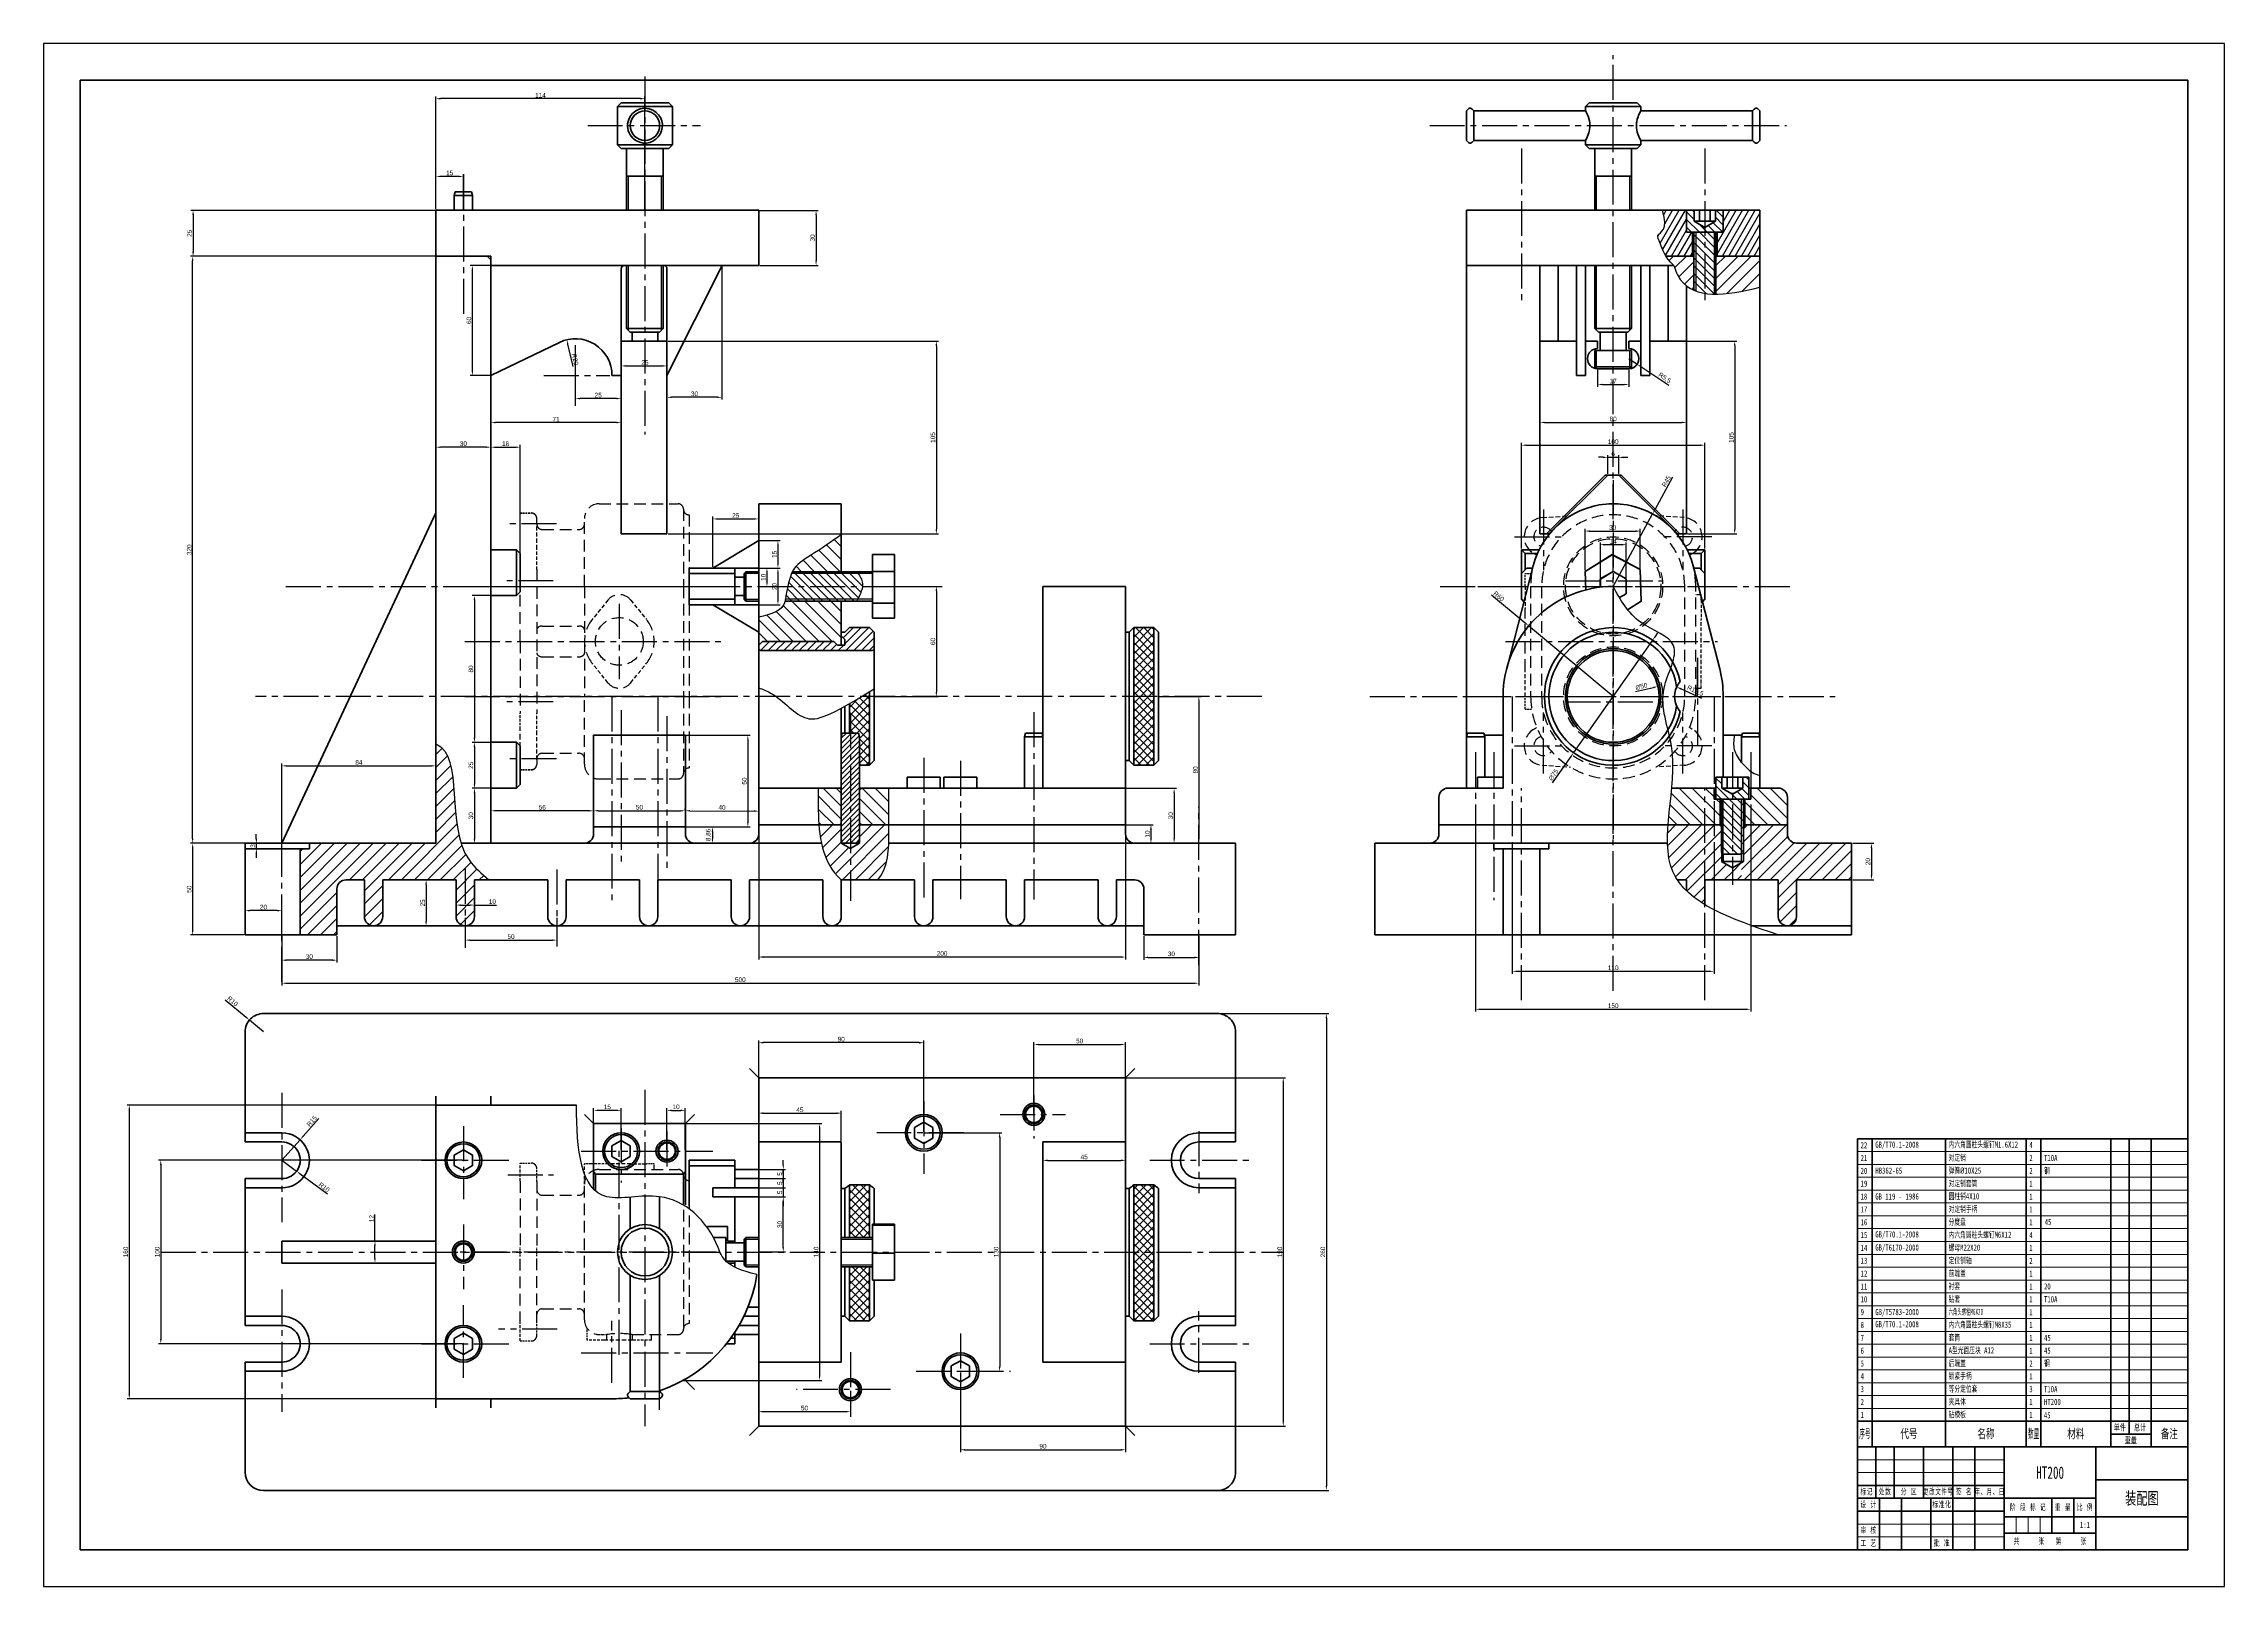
# Model space of a CAD drawing. Header units: millimetres. Extents: x 404 to 2877, y -584 to 1147.
# Drawn here: x 404 to 1593, y 306 to 1147 of the extents above; entities that cross this region are included whole.
import ezdxf
from ezdxf.enums import TextEntityAlignment as Align

# ---------------------------------------------------------------- set-up
doc = ezdxf.new("R2010")
doc.units = ezdxf.units.MM
doc.linetypes.add('CENTER2', pattern=[28.575, 19.05, -3.175, 3.175, -3.175])
doc.linetypes.add('DASHED2', pattern=[9.525, 6.35, -3.175])
for name, color, linetype in [('剖面线', 3, 'Continuous'), ('标注层', 3, 'Continuous'), ('点画线', 1, 'CENTER2'), ('细实线', 7, 'Continuous'), ('虚线', 160, 'DASHED2')]:
    doc.layers.add(name, color=color, linetype=linetype)
for name, color, linetype, lineweight in [('粗实线', 50, 'Continuous', 35), ('细实线层', 7, 'Continuous', 18), ('边框', 7, 'Continuous', 35)]:
    doc.layers.add(name, color=color, linetype=linetype, lineweight=lineweight)
doc.styles.get("Standard").update_dxf_attribs({"font": 'arial.ttf'})
doc.styles.add('UserTxtStyle1', font='SimSun.ttf', dxfattribs={"width": 0.667})
doc.styles.add('标准', font='SimSun.ttf', dxfattribs={"width": 0.667})
doc.dimstyles.new('ISO-25', dxfattribs={"dimtxt": 2.5, "dimasz": 2.5, "dimexe": 1.25, "dimexo": 0.625, "dimtad": 1, "dimtxsty": 'Standard', "dimcen": 2.5, "dimadec": 0, "dimazin": 0, "dimtfac": 1, "dimtmove": 0, "dimatfit": 3, "dimfxl": 1, "dimarcsym": 0})
pattern_1 = [(45, (0, 0), (-3.535534, 3.535534), [])]
pattern_2 = [(135, (0, 0), (-2.1213203, -2.1213203), [])]

msp = doc.modelspace()

# ---------------------------------------------------------------- texts
at = {"layer": '边框', "color": 0, "linetype": 'Continuous', "lineweight": 35, "line_spacing_factor": 1.15057, "style": '标准'}
for s, insert, char_height, width, attachment_point in [('{\\T1.001;22}', (1394.495, 546.205), 3.35275, 11.98, 4), ('{\\T1.001;GB/T70.1-2008}', (1402.482, 546.112), 3.35275, 75.98, 4), ('{\\T1.001;内六角圆柱头螺钉M1.6X12}', (1442.495, 546.395), 3.35275, 83.98, 4), ('{\\T1.001;4}', (1486.495, 546.297), 3.35275, 11.98, 4), ('{\\T1.001;21}', (1394.495, 539.205), 3.35275, 11.98, 4), ('{\\T1.001;对定销}', (1442.495, 539.205), 3.35275, 83.98, 4), ('{\\T1.001;2}', (1486.495, 539.205), 3.35275, 11.98, 4), ('{\\T1.001;T10A}', (1494.495, 539.221), 3.35275, 71.98, 4), ('{\\T1.001;20}', (1394.495, 532.205), 3.35275, 11.98, 4), ('{\\T1.001;19}', (1394.495, 525.205), 3.35275, 11.98, 4), ('{\\T1.001;HB362-65}', (1402.549, 532.321), 3.35275, 75.98, 4), ('{\\T1.001;对定销套筒}', (1442.495, 525.205), 3.35275, 83.98, 4), ('{\\T1.001;弹簧\\fISOCPEUR|b0|i0|c0|p34;%%C\\fSimSun|b0|i0|c134|p2;10X25}', (1442.495, 532.205), 3.35275, 83.98, 4), ('\\T1.001;2', (1486.495, 532.205), 3.3528, 11.98, 4), ('\\T1.001;1', (1486.495, 525.205), 3.3528, 11.98, 4), ('\\T1.001;钢', (1494.495, 532.205), 3.3528, 71.98, 4), ('{\\T1.001;18}', (1394.495, 518.205), 3.35275, 11.98, 4), ('{\\T1.001;17}', (1394.495, 511.205), 3.35275, 11.98, 4), ('{\\T1.001;GB 119 - 1986}', (1402.495, 518.227), 3.35275, 75.98, 4), ('{\\T1.001;对定销手柄}', (1442.495, 511.205), 3.35275, 83.98, 4), ('{\\T1.001;圆柱销4X10}', (1442.495, 518.205), 3.35275, 83.98, 4), ('\\T1.001;1', (1486.495, 518.205), 3.3528, 11.98, 4), ('{\\T1.001;1}', (1486.495, 511.205), 3.35275, 11.98, 4), ('\\T1.001;16', (1394.495, 504.205), 3.3528, 11.98, 4), ('{\\T1.001;GB/T70.1-2008}', (1402.486, 497.167), 3.35275, 75.98, 4), ('{\\T1.001;分度盘}', (1442.495, 504.205), 3.35275, 83.98, 4), ('{\\T1.001;内六角圆柱头螺钉M6X12}', (1442.495, 497.205), 3.35275, 83.98, 4), ('{\\T1.001;1}', (1486.495, 504.205), 3.35275, 11.98, 4), ('\\T1.001;45', (1494.882, 504.276), 3.3528, 71.98, 4), ('\\T1.001;15', (1394.495, 497.205), 3.3528, 11.98, 4), ('\\T1.001;14', (1394.495, 490.205), 3.3528, 11.98, 4), ('{\\T1.001;GB/T6170-2000}', (1402.486, 490.038), 3.35275, 75.98, 4), ('{\\T1.001;螺母M22X20}', (1442.495, 490.205), 3.35275, 83.98, 4), ('{\\T1.001;4}', (1486.495, 497.205), 3.35275, 11.98, 4), ('{\\T1.001;1}', (1486.495, 490.205), 3.35275, 11.98, 4), ('\\T1.001;13', (1394.495, 483.205), 3.3528, 11.98, 4), ('\\T1.001;12', (1394.495, 476.205), 3.3528, 11.98, 4), ('{\\T1.001;定位销轴}', (1442.495, 483.205), 3.35275, 83.98, 4), ('{\\T1.001;前端盖}', (1442.495, 476.205), 3.35275, 83.98, 4), ('\\T1.001;2', (1486.495, 483.205), 3.3528, 11.98, 4), ('\\T1.001;1', (1486.495, 476.205), 3.3528, 11.98, 4), ('\\T1.001;11', (1394.495, 469.205), 3.3528, 11.98, 4), ('\\T1.001;10', (1394.495, 462.205), 3.3528, 11.98, 4), ('{\\T1.001;衬套}', (1442.495, 469.205), 3.35275, 83.98, 4), ('{\\T1.001;钻套}', (1442.495, 462.205), 3.35275, 83.98, 4), ('\\T1.001;1', (1486.495, 469.205), 3.3528, 11.98, 4), ('\\T1.001;1', (1486.495, 462.205), 3.3528, 11.98, 4), ('{\\T1.001;T10A}', (1494.495, 462.205), 3.35275, 71.98, 4), ('{\\T1.001;20}', (1494.495, 469.205), 3.35275, 71.98, 4), ('\\T1.001;9', (1394.495, 455.205), 3.3528, 11.98, 4), ('{\\T1.001;GB/T5783-2000}', (1402.508, 454.854), 3.35275, 75.98, 4), ('{\\W0.50532;\\T1.001;六角头螺栓M6X20}', (1442.495, 455.205), 3.35275, 83.98, 4), ('{\\T1.001;1}', (1486.495, 455.205), 3.35275, 11.98, 4), ('\\T1.001;8', (1394.495, 448.205), 3.3528, 11.98, 4), ('\\T1.001;7', (1394.495, 441.205), 3.3528, 11.98, 4), ('{\\T1.001;GB/T70.1-2008}', (1402.482, 448.227), 3.35275, 75.98, 4), ('{\\T1.001;套筒}', (1442.495, 441.205), 3.35275, 83.98, 4), ('{\\T1.001;内六角圆柱头螺钉M8X35}', (1442.495, 448.205), 3.35275, 83.98, 4), ('\\T1.001;1', (1486.495, 448.205), 3.3528, 11.98, 4), ('\\T1.001;1', (1486.495, 441.205), 3.3528, 11.98, 4), ('{\\T1.001;45}', (1494.495, 441.205), 3.35275, 71.98, 4), ('\\T1.001;5', (1394.495, 427.205), 3.3528, 11.98, 4), ('\\T1.001;6', (1394.495, 434.205), 3.3528, 11.98, 4), ('\\T1.001;A型光面压块 A12', (1442.495, 434.205), 3.35275, 83.98, 4), ('{\\T1.001;后端盖}', (1442.495, 427.205), 3.35275, 83.98, 4), ('\\T1.001;2', (1486.495, 427.205), 3.3528, 11.98, 4), ('\\T1.001;1', (1486.495, 434.205), 3.3528, 11.98, 4), ('{\\T1.001;45}', (1494.495, 434.205), 3.35275, 71.98, 4), ('\\T1.001;钢', (1494.495, 427.205), 3.3528, 71.98, 4), ('\\T1.001;4', (1394.495, 420.205), 3.3528, 11.98, 4), ('{\\T1.001;锁紧手柄}', (1442.495, 420.205), 3.35275, 83.98, 4), ('\\T1.001;1', (1486.495, 420.205), 3.3528, 11.98, 4), ('\\T1.001;3', (1394.495, 413.205), 3.3528, 11.98, 4), ('\\T1.001;2', (1394.495, 406.205), 3.3528, 11.98, 4), ('{\\T1.001;等分定位套}', (1442.495, 413.205), 3.35275, 83.98, 4), ('{\\T1.001;夹具体}', (1442.495, 406.205), 3.35275, 83.98, 4), ('{\\T1.001;3}', (1486.495, 413.205), 3.35275, 11.98, 4), ('{\\T1.001;1}', (1486.495, 406.205), 3.35275, 11.98, 4), ('{\\T1.001;T10A}', (1494.495, 413.205), 3.35275, 71.98, 4), ('\\T1.001;HT200', (1494.495, 406.232), 3.35275, 71.98, 4), ('\\T1.001;1', (1394.495, 399.205), 3.3528, 11.98, 4), ('{\\T1.001;钻模板}', (1442.495, 399.205), 3.35275, 83.98, 4), ('\\T1.001;1', (1486.495, 399.205), 3.3528, 11.98, 4), ('{\\T1.001;45}', (1494.427, 399.001), 3.35275, 71.98, 4), ('\\T1.001;单件', (1535.835, 392.205), 3.5, 16.74, 5), ('\\T1.001;总计', (1546.835, 392.205), 3.5, 20.34, 5), ('\\T1.001;{\\W0.436542;序号}', (1396.835, 388.705), 5, 11.88, 5), ('\\T1.001;代号', (1420.835, 388.705), 5, 69.48, 5), ('\\T1.001;名称', (1462.835, 388.705), 5, 76.68, 5), ('\\T1.001;{\\W0.43387;数量}', (1488.835, 388.705), 5, 11.88, 5), ('\\T1.001;材料', (1511.835, 388.705), 5, 65.88, 5), ('\\T1.001;重量', (1541.835, 385.205), 3.5, 38.34, 5), ('\\T1.001;备注', (1562.835, 388.705), 5, 33.48, 5)]:
    msp.add_mtext(s, dxfattribs=dict(at, insert=insert, char_height=char_height, width=width, attachment_point=attachment_point))

# ---------------------------------------------------------------- blocks, each defined once
blk = doc.blocks.new('$CAXA_TITLE_151E506F$')
at = {"layer": '细实线层', "linetype": 'Continuous', "lineweight": 18}
for p, q in [((-100, 49), (-180, 49)), ((-100, 42), (-180, 42)), ((-100, 14), (-180, 14)), ((-93.5, 18), (-93.5, 9)), ((-87, 18), (-87, 9)), ((-80.5, 18), (-80.5, 9)), ((-100, 7), (-180, 7))]:
    blk.add_line(p, q, dxfattribs=at)
at = {"layer": '边框', "linetype": 'Continuous', "lineweight": 35}
for p, q in [((-180, 56), (0, 56)), ((-180, 56), (-180, 0)), ((-170, 28), (-170, 56)), ((-160, 28), (-160, 56)), ((-144, 28), (-144, 56)), ((-128, 28), (-128, 56)), ((-116, 28), (-116, 56)), ((-100, 56), (-100, 0)), ((-50, 0), (-50, 56)), ((0, 56), (0, 0)), ((0, 38), (-50, 38)), ((-100, 35), (-180, 35)), ((-50, 28), (-180, 28)), ((-168, 0), (-168, 28)), ((-156, 0), (-156, 28)), ((-140, 0), (-140, 28)), ((-128, 0), (-128, 28)), ((-116, 0), (-116, 28)), ((-74, 28), (-74, 9)), ((-62, 28), (-62, 9)), ((-100, 21), (-180, 21)), ((-50, 18), (-100, 18)), ((0, 18), (-50, 18)), ((0, 0), (-180, 0)), ((-50, 9), (-100, 9))]:
    blk.add_line(p, q, dxfattribs=at)
at = {"layer": '边框', "attachment_point": 5, "line_spacing_factor": 1.15057, "style": 'UserTxtStyle1'}
for s, insert, char_height, width in [('\\T1.1;标记', (-175, 31.5), 3.353, 10), ('\\T1.1;设 计', (-174, 24.5), 3.353, 12), ('\\T1.1;设 计', (-174, 24.5), 3.353, 12), ('\\T1.1;处数', (-165, 31.5), 3.353, 10), ('\\T1.1;分 区', (-152, 31.5), 3.353, 16), ('\\T1.1;{\\W0.640781;更改文件号}', (-135.97, 31.5), 3.3528, 31.2584), ('\\T1.1;标准化', (-134, 24.5), 3.353, 12), ('\\T1.1;签 名', (-122, 31.5), 3.353, 12), ('\\T1.1;{\\W0.639309;年、月、日}', (-107.98, 31.5), 3.3528, 30.516), ('\\T1.1;阶 段 标 记', (-87, 23), 3.3528, 26), ('\\T1.1;重 量', (-68, 23), 3.353, 12), ('\\T1.1;比 例', (-56, 23), 3.353, 12), ('\\T1.1;审 核', (-174, 10.5), 3.353, 12), ('\\T1.1;工 艺', (-174, 3.5), 3.353, 12), ('\\T1.1;批 准', (-134, 3.5), 3.353, 12), ('\\T1.1;共     张   第     张', (-75, 4.5), 3.3528, 50)]:
    blk.add_mtext(s, dxfattribs=dict(at, insert=insert, char_height=char_height, width=width))
at = {"layer": '边框', "color": 0, "linetype": 'Continuous', "style": '标准'}
for tag, height, width, p in [('标记C', 3.35, 0.667, (-175, 52.5)), ('标记B', 3.35, 0.667, (-175, 45.5)), ('处数C', 3.35, 0.667, (-165, 52.5)), ('处数B', 3.35, 0.667, (-165, 45.5)), ('分区C', 3.35, 0.667, (-152, 52.5)), ('分区B', 3.35, 0.667, (-152, 45.5)), ('更改文件_编号C', 3.35, 0.45222, (-136, 52.5)), ('更改文件_编号B', 3.35, 0.45222, (-136, 45.5)), ('标记签名C', 3.35, 0.518563, (-122, 52.5)), ('标记签名B', 3.35, 0.518563, (-122, 45.5)), ('标记_日期C', 3.35, 0.63526, (-108, 52.5)), ('标记_日期B', 3.35, 0.63526, (-108, 45.5)), ('单位名称', 6.71, 0.667, (-25, 47)), ('标记A', 3.35, 0.667, (-175, 38.5)), ('处数A', 3.35, 0.667, (-165, 38.5)), ('分区A', 3.35, 0.667, (-152, 38.5)), ('更改文件_编号A', 3.35, 0.451201, (-136, 38.5)), ('标记签名A', 3.35, 0.516738, (-122, 38.5)), ('标记_日期A', 3.35, 0.633251, (-108, 38.5)), ('材料名称', 6.71, 0.667, (-75, 42)), ('设计_人员编号', 3.35, 0.359243, (-162, 24.5)), ('设计_日期', 3.35, 0.667, (-148, 24.5)), ('标准化_人员编号', 3.35, 0.31009, (-122, 24.5)), ('标准化_日期', 3.35, 0.580046, (-108, 24.5)), ('图纸名称', 6.71, 0.667, (-25, 28)), ('审核_人员编号', 3.35, 0.361231, (-162, 10.5)), ('审核_日期', 3.35, 0.667, (-148, 10.5)), ('阶段标记A', 3.35, 0.260662, (-96.75, 13.5)), ('阶段标记B', 3.35, 0.261591, (-90.25, 13.5)), ('阶段标记C', 3.35, 0.261591, (-83.75, 13.5)), ('阶段标记D', 3.35, 0.261591, (-77.25, 13.5)), ('重量', 3.35, 0.667, (-68, 13.5)), ('图纸比例', 3.35, 0.598211, (-56, 13.5)), ('图纸编号', 6.71, 0.667, (-25, 9)), ('工艺_人员编号', 3.35, 0.359023, (-162, 3.5)), ('工艺_日期', 3.35, 0.667, (-148, 3.5)), ('批准_人员编号', 3.35, 0.358147, (-122, 3.5)), ('批准_日期', 3.35, 0.667, (-108, 3.5)), ('页数', 3.35, 0.667, (-87.5, 4.5)), ('页码', 3.35, 0.667, (-62.5, 4.5))]:
    blk.add_attdef(tag, text='', height=height, dxfattribs=dict(at, width=width)).set_placement(p, align=Align.MIDDLE_CENTER)
blk = doc.blocks.new('*D6')
at = {"layer": 'Defpoints', "color": 0, "transparency": 16777216}
for p in [(633.7, 670.8), (683.7, 670.8), (683.7, 658)]:
    blk.add_point(p, dxfattribs=at)
at = {"layer": '标注层', "color": 0, "lineweight": -2, "transparency": 16777216}
for p, q in [((633.7, 670.2), (633.7, 656.7)), ((683.7, 670.2), (683.7, 656.7)), ((636.2, 658), (681.2, 658))]:
    blk.add_line(p, q, dxfattribs=at)
at = {"layer": '标注层', "color": 0, "transparency": 16777216}
for points in [[(636.2, 658.4), (636.2, 657.6), (633.7, 658)], [(681.2, 658.4), (681.2, 657.6), (683.7, 658)]]:
    blk.add_solid(points, dxfattribs=at)
at = {"layer": '标注层', "color": 0, "transparency": 16777216, "insert": (658.7, 659.9), "char_height": 2.5, "attachment_point": 5}
blk.add_mtext('50', dxfattribs=at)
blk = doc.blocks.new('*D7')
at = {"layer": 'Defpoints', "color": 0, "transparency": 16777216}
for p in [(628.7, 670.8), (638.7, 677.1), (638.7, 670.8)]:
    blk.add_point(p, dxfattribs=at)
at = {"layer": '标注层', "color": 0, "lineweight": -2, "transparency": 16777216}
for p, q in [((628.7, 671.5), (628.7, 678.4)), ((638.7, 671.5), (638.7, 678.4)), ((631.2, 677.1), (636.2, 677.1)), ((638.7, 677.1), (650.8, 677.1))]:
    blk.add_line(p, q, dxfattribs=at)
at = {"layer": '标注层', "color": 0, "transparency": 16777216}
for points in [[(631.2, 677.5), (631.2, 676.7), (628.7, 677.1)], [(636.2, 677.5), (636.2, 676.7), (638.7, 677.1)]]:
    blk.add_solid(points, dxfattribs=at)
at = {"layer": '标注层', "color": 0, "transparency": 16777216, "insert": (648.5, 679), "char_height": 2.5, "attachment_point": 5}
blk.add_mtext('10', dxfattribs=at)
blk = doc.blocks.new('*D8')
at = {"layer": 'Defpoints', "color": 0, "transparency": 16777216}
for p in [(543.7, 549.2), (533.7, 538)]:
    blk.add_point(p, dxfattribs=at)
at = {"layer": '标注层', "color": 0, "lineweight": -2, "transparency": 16777216}
for p, q in [((553.9, 560.7), (545.3, 551.1)), ((533.7, 538), (543.7, 549.2))]:
    blk.add_line(p, q, dxfattribs=at)
at = {"layer": '标注层', "color": 0, "transparency": 16777216}
blk.add_solid([(545, 551.3), (545.6, 550.8), (543.7, 549.2)], dxfattribs=at)
at = {"layer": '标注层', "color": 0, "transparency": 16777216, "insert": (550.1, 559.3), "char_height": 2.5, "attachment_point": 5, "rotation": 48.4245}
blk.add_mtext('R15', dxfattribs=at)
blk = doc.blocks.new('*D9')
at = {"layer": 'Defpoints', "color": 0, "transparency": 16777216}
for p in [(533.7, 538), (541.8, 532)]:
    blk.add_point(p, dxfattribs=at)
at = {"layer": '标注层', "color": 0, "lineweight": -2, "transparency": 16777216}
for p, q in [((533.7, 538), (541.8, 532)), ((558.6, 519.6), (543.8, 530.5))]:
    blk.add_line(p, q, dxfattribs=at)
at = {"layer": '标注层', "color": 0, "transparency": 16777216}
blk.add_solid([(544, 530.9), (543.5, 530.2), (541.8, 532)], dxfattribs=at)
at = {"layer": '标注层', "color": 0, "transparency": 16777216, "insert": (556.8, 523.3), "char_height": 2.5, "attachment_point": 5, "rotation": 323.5016}
blk.add_mtext('R10', dxfattribs=at)
blk = doc.blocks.new('*D10')
at = {"layer": 'Defpoints', "color": 0, "transparency": 16777216}
for p in [(513.7, 710.8), (513.7, 707.8), (519.8, 707.8)]:
    blk.add_point(p, dxfattribs=at)
at = {"layer": '标注层', "color": 0, "lineweight": -2, "transparency": 16777216}
for p, q in [((519.8, 713.3), (519.8, 715.8)), ((514.3, 710.8), (521.1, 710.8)), ((514.3, 707.8), (521.1, 707.8)), ((519.8, 710.8), (519.8, 707.8)), ((519.8, 705.3), (519.8, 702.8))]:
    blk.add_line(p, q, dxfattribs=at)
at = {"layer": '标注层', "color": 0, "transparency": 16777216}
for points in [[(519.4, 713.3), (520.3, 713.3), (519.8, 710.8)], [(519.4, 705.3), (520.3, 705.3), (519.8, 707.8)]]:
    blk.add_solid(points, dxfattribs=at)
at = {"layer": '标注层', "color": 0, "transparency": 16777216, "insert": (517.9, 709.3), "char_height": 2.5, "attachment_point": 5, "rotation": 90}
blk.add_mtext('3', dxfattribs=at)
blk = doc.blocks.new('*D11')
at = {"layer": 'Defpoints', "color": 0, "transparency": 16777216}
for p in [(513.7, 674.1), (513.7, 660.8), (533.7, 660.8)]:
    blk.add_point(p, dxfattribs=at)
at = {"layer": '标注层', "color": 0, "lineweight": -2, "transparency": 16777216}
for p, q in [((513.7, 661.5), (513.7, 675.3)), ((531.2, 674.1), (516.2, 674.1)), ((533.7, 661.5), (533.7, 675.3))]:
    blk.add_line(p, q, dxfattribs=at)
at = {"layer": '标注层', "color": 0, "transparency": 16777216}
for points in [[(516.2, 674.5), (516.2, 673.6), (513.7, 674.1)], [(531.2, 674.5), (531.2, 673.6), (533.7, 674.1)]]:
    blk.add_solid(points, dxfattribs=at)
at = {"layer": '标注层', "color": 0, "transparency": 16777216, "insert": (523.7, 676), "char_height": 2.5, "attachment_point": 5}
blk.add_mtext('20', dxfattribs=at)
blk = doc.blocks.new('*D12')
at = {"layer": 'Defpoints', "color": 0, "transparency": 16777216}
for p in [(533.7, 494), (584.5, 494), (533.7, 482)]:
    blk.add_point(p, dxfattribs=at)
at = {"layer": '标注层', "color": 0, "lineweight": -2, "transparency": 16777216}
for p, q in [((584.5, 494), (584.5, 508.4)), ((534.3, 494), (585.7, 494)), ((584.5, 484.5), (584.5, 491.5)), ((534.3, 482), (585.7, 482))]:
    blk.add_line(p, q, dxfattribs=at)
at = {"layer": '标注层', "color": 0, "transparency": 16777216}
for points in [[(584.1, 491.5), (584.9, 491.5), (584.5, 494)], [(584.1, 484.5), (584.9, 484.5), (584.5, 482)]]:
    blk.add_solid(points, dxfattribs=at)
at = {"layer": '标注层', "color": 0, "transparency": 16777216, "insert": (582.6, 506.2), "char_height": 2.5, "attachment_point": 5, "rotation": 90}
blk.add_mtext('12', dxfattribs=at)
blk = doc.blocks.new('*D13')
at = {"layer": 'Defpoints', "color": 0, "transparency": 16777216}
for p in [(647.7, 765.8), (638.7, 740.8), (647.7, 740.8)]:
    blk.add_point(p, dxfattribs=at)
at = {"layer": '标注层', "color": 0, "lineweight": -2, "transparency": 16777216}
for p, q in [((647.1, 765.8), (637.5, 765.8)), ((638.7, 763.3), (638.7, 743.3)), ((647.1, 740.8), (637.5, 740.8))]:
    blk.add_line(p, q, dxfattribs=at)
at = {"layer": '标注层', "color": 0, "transparency": 16777216}
for points in [[(638.3, 763.3), (639.2, 763.3), (638.7, 765.8)], [(638.3, 743.3), (639.2, 743.3), (638.7, 740.8)]]:
    blk.add_solid(points, dxfattribs=at)
at = {"layer": '标注层', "color": 0, "transparency": 16777216, "insert": (636.8, 753.3), "char_height": 2.5, "attachment_point": 5, "rotation": 90}
blk.add_mtext('25', dxfattribs=at)
blk = doc.blocks.new('*D14')
at = {"layer": 'Defpoints', "color": 0, "transparency": 16777216}
for p in [(647.7, 740.8), (638.7, 710.8), (647.7, 710.8)]:
    blk.add_point(p, dxfattribs=at)
at = {"layer": '标注层', "color": 0, "lineweight": -2, "transparency": 16777216}
for p, q in [((647.1, 740.8), (637.5, 740.8)), ((638.7, 738.3), (638.7, 713.3)), ((647.1, 710.8), (637.5, 710.8))]:
    blk.add_line(p, q, dxfattribs=at)
at = {"layer": '标注层', "color": 0, "transparency": 16777216}
for points in [[(638.3, 738.3), (639.2, 738.3), (638.7, 740.8)], [(638.3, 713.3), (639.2, 713.3), (638.7, 710.8)]]:
    blk.add_solid(points, dxfattribs=at)
at = {"layer": '标注层', "color": 0, "transparency": 16777216, "insert": (636.8, 725.8), "char_height": 2.5, "attachment_point": 5, "rotation": 90}
blk.add_mtext('30', dxfattribs=at)
blk = doc.blocks.new('*D15')
at = {"layer": 'Defpoints', "color": 0, "transparency": 16777216}
for p in [(647.7, 845.8), (638.7, 765.8), (647.7, 765.8)]:
    blk.add_point(p, dxfattribs=at)
at = {"layer": '标注层', "color": 0, "lineweight": -2, "transparency": 16777216}
for p, q in [((647.1, 845.8), (637.5, 845.8)), ((638.7, 843.3), (638.7, 768.3)), ((647.1, 765.8), (637.5, 765.8))]:
    blk.add_line(p, q, dxfattribs=at)
at = {"layer": '标注层', "color": 0, "transparency": 16777216}
for points in [[(638.3, 843.3), (639.2, 843.3), (638.7, 845.8)], [(638.3, 768.3), (639.2, 768.3), (638.7, 765.8)]]:
    blk.add_solid(points, dxfattribs=at)
at = {"layer": '标注层', "color": 0, "transparency": 16777216, "insert": (636.8, 805.8), "char_height": 2.5, "attachment_point": 5, "rotation": 90}
blk.add_mtext('80', dxfattribs=at)
blk = doc.blocks.new('*D16')
at = {"layer": 'Defpoints', "color": 0, "transparency": 16777216}
for p in [(513.7, 710.8), (485.1, 660.8), (513.7, 660.8)]:
    blk.add_point(p, dxfattribs=at)
at = {"layer": '标注层', "color": 0, "lineweight": -2, "transparency": 16777216}
for p, q in [((513.1, 710.8), (483.9, 710.8)), ((485.1, 708.3), (485.1, 663.3)), ((513.1, 660.8), (483.9, 660.8))]:
    blk.add_line(p, q, dxfattribs=at)
at = {"layer": '标注层', "color": 0, "transparency": 16777216}
for points in [[(484.7, 708.3), (485.5, 708.3), (485.1, 710.8)], [(484.7, 663.3), (485.5, 663.3), (485.1, 660.8)]]:
    blk.add_solid(points, dxfattribs=at)
at = {"layer": '标注层', "color": 0, "transparency": 16777216, "insert": (483.2, 685.8), "char_height": 2.5, "attachment_point": 5, "rotation": 90}
blk.add_mtext('50', dxfattribs=at)
blk = doc.blocks.new('*D17')
at = {"layer": 'Defpoints', "color": 0, "transparency": 16777216}
for p in [(533.7, 660.8), (1033.7, 660.8), (1033.7, 634.5)]:
    blk.add_point(p, dxfattribs=at)
at = {"layer": '标注层', "color": 0, "lineweight": -2, "transparency": 16777216}
for p, q in [((533.7, 660.2), (533.7, 633.2)), ((1033.7, 660.2), (1033.7, 633.2)), ((536.2, 634.5), (1031.2, 634.5))]:
    blk.add_line(p, q, dxfattribs=at)
at = {"layer": '标注层', "color": 0, "transparency": 16777216}
for points in [[(536.2, 634.9), (536.2, 634.1), (533.7, 634.5)], [(1031.2, 634.9), (1031.2, 634.1), (1033.7, 634.5)]]:
    blk.add_solid(points, dxfattribs=at)
at = {"layer": '标注层', "color": 0, "transparency": 16777216, "insert": (783.7, 636.4), "char_height": 2.5, "attachment_point": 5}
blk.add_mtext('500', dxfattribs=at)
blk = doc.blocks.new('*D18')
at = {"layer": 'Defpoints', "color": 0, "transparency": 16777216}
for p in [(533.7, 660.8), (563.7, 660.8), (533.7, 647.1)]:
    blk.add_point(p, dxfattribs=at)
at = {"layer": '标注层', "color": 0, "lineweight": -2, "transparency": 16777216}
for p, q in [((533.7, 660.2), (533.7, 645.8)), ((563.7, 660.2), (563.7, 645.8)), ((561.2, 647.1), (536.2, 647.1))]:
    blk.add_line(p, q, dxfattribs=at)
at = {"layer": '标注层', "color": 0, "transparency": 16777216}
for points in [[(536.2, 647.5), (536.2, 646.6), (533.7, 647.1)], [(561.2, 647.5), (561.2, 646.6), (563.7, 647.1)]]:
    blk.add_solid(points, dxfattribs=at)
at = {"layer": '标注层', "color": 0, "transparency": 16777216, "insert": (548.7, 649), "char_height": 2.5, "attachment_point": 5}
blk.add_mtext('30', dxfattribs=at)
blk = doc.blocks.new('*D19')
at = {"layer": 'Defpoints', "color": 0, "transparency": 16777216}
for p in [(1003.7, 660.8), (1033.7, 660.8), (1033.7, 648.6)]:
    blk.add_point(p, dxfattribs=at)
at = {"layer": '标注层', "color": 0, "lineweight": -2, "transparency": 16777216}
for p, q in [((1003.7, 660.2), (1003.7, 647.3)), ((1033.7, 660.2), (1033.7, 647.3)), ((1006.2, 648.6), (1031.2, 648.6))]:
    blk.add_line(p, q, dxfattribs=at)
at = {"layer": '标注层', "color": 0, "transparency": 16777216}
for points in [[(1006.2, 649), (1006.2, 648.1), (1003.7, 648.6)], [(1031.2, 649), (1031.2, 648.1), (1033.7, 648.6)]]:
    blk.add_solid(points, dxfattribs=at)
at = {"layer": '标注层', "color": 0, "transparency": 16777216, "insert": (1018.7, 650.5), "char_height": 2.5, "attachment_point": 5}
blk.add_mtext('30', dxfattribs=at)
blk = doc.blocks.new('*D20')
at = {"layer": 'Defpoints', "color": 0, "transparency": 16777216}
for p in [(617.7, 753), (533.7, 710.8), (617.7, 710.8)]:
    blk.add_point(p, dxfattribs=at)
at = {"layer": '标注层', "color": 0, "lineweight": -2, "transparency": 16777216}
for p, q in [((533.7, 711.5), (533.7, 754.3)), ((536.2, 753), (615.2, 753)), ((617.7, 711.5), (617.7, 754.3))]:
    blk.add_line(p, q, dxfattribs=at)
at = {"layer": '标注层', "color": 0, "transparency": 16777216}
for points in [[(536.2, 753.4), (536.2, 752.6), (533.7, 753)], [(615.2, 753.4), (615.2, 752.6), (617.7, 753)]]:
    blk.add_solid(points, dxfattribs=at)
at = {"layer": '标注层', "color": 0, "transparency": 16777216, "insert": (575.7, 754.9), "char_height": 2.5, "attachment_point": 5}
blk.add_mtext('84', dxfattribs=at)
blk = doc.blocks.new('*D21')
at = {"layer": 'Defpoints', "color": 0, "transparency": 16777216}
for p in [(485.1, 1030.8), (617.7, 1030.8), (617.7, 710.8)]:
    blk.add_point(p, dxfattribs=at)
at = {"layer": '标注层', "color": 0, "lineweight": -2, "transparency": 16777216}
for p, q in [((617.1, 1030.8), (483.9, 1030.8)), ((485.1, 713.3), (485.1, 1028.3)), ((617.1, 710.8), (483.9, 710.8))]:
    blk.add_line(p, q, dxfattribs=at)
at = {"layer": '标注层', "color": 0, "transparency": 16777216}
for points in [[(484.7, 1028.3), (485.5, 1028.3), (485.1, 1030.8)], [(484.7, 713.3), (485.5, 713.3), (485.1, 710.8)]]:
    blk.add_solid(points, dxfattribs=at)
at = {"layer": '标注层', "color": 0, "transparency": 16777216, "insert": (483.2, 870.8), "char_height": 2.5, "attachment_point": 5, "rotation": 90}
blk.add_mtext('320', dxfattribs=at)
blk = doc.blocks.new('*D22')
at = {"layer": 'Defpoints', "color": 0, "transparency": 16777216}
for p in [(617.7, 1055.8), (485.3, 1030.8), (617.7, 1030.8)]:
    blk.add_point(p, dxfattribs=at)
at = {"layer": '标注层', "color": 0, "lineweight": -2, "transparency": 16777216}
for p, q in [((617.1, 1055.8), (484.1, 1055.8)), ((485.3, 1053.3), (485.3, 1033.3)), ((617.1, 1030.8), (484.1, 1030.8))]:
    blk.add_line(p, q, dxfattribs=at)
at = {"layer": '标注层', "color": 0, "transparency": 16777216}
for points in [[(484.9, 1053.3), (485.8, 1053.3), (485.3, 1055.8)], [(484.9, 1033.3), (485.8, 1033.3), (485.3, 1030.8)]]:
    blk.add_solid(points, dxfattribs=at)
at = {"layer": '标注层', "color": 0, "transparency": 16777216, "insert": (483.4, 1043.3), "char_height": 2.5, "attachment_point": 5, "rotation": 90}
blk.add_mtext('25', dxfattribs=at)
blk = doc.blocks.new('*D23')
at = {"layer": 'Defpoints', "color": 0, "transparency": 16777216}
for p in [(617.7, 965.8), (647.7, 965.8), (617.7, 926.7)]:
    blk.add_point(p, dxfattribs=at)
at = {"layer": '标注层', "color": 0, "lineweight": -2, "transparency": 16777216}
for p, q in [((617.7, 965.2), (617.7, 925.5)), ((647.7, 965.2), (647.7, 925.5)), ((645.2, 926.7), (620.2, 926.7))]:
    blk.add_line(p, q, dxfattribs=at)
at = {"layer": '标注层', "color": 0, "transparency": 16777216}
for points in [[(620.2, 927.1), (620.2, 926.3), (617.7, 926.7)], [(645.2, 927.1), (645.2, 926.3), (647.7, 926.7)]]:
    blk.add_solid(points, dxfattribs=at)
at = {"layer": '标注层', "color": 0, "transparency": 16777216, "insert": (632.7, 928.6), "char_height": 2.5, "attachment_point": 5}
blk.add_mtext('30', dxfattribs=at)
blk = doc.blocks.new('*D24')
at = {"layer": 'Defpoints', "color": 0, "transparency": 16777216}
for p in [(793.7, 1055.8), (793.7, 1025.8), (825, 1025.8)]:
    blk.add_point(p, dxfattribs=at)
at = {"layer": '标注层', "color": 0, "lineweight": -2, "transparency": 16777216}
for p, q in [((794.3, 1055.8), (826.2, 1055.8)), ((825, 1053.3), (825, 1028.3)), ((794.3, 1025.8), (826.2, 1025.8))]:
    blk.add_line(p, q, dxfattribs=at)
at = {"layer": '标注层', "color": 0, "transparency": 16777216}
for points in [[(824.6, 1053.3), (825.4, 1053.3), (825, 1055.8)], [(824.6, 1028.3), (825.4, 1028.3), (825, 1025.8)]]:
    blk.add_solid(points, dxfattribs=at)
at = {"layer": '标注层', "color": 0, "transparency": 16777216, "insert": (823.1, 1040.8), "char_height": 2.5, "attachment_point": 5, "rotation": 90}
blk.add_mtext('30', dxfattribs=at)
blk = doc.blocks.new('*D25')
at = {"layer": 'Defpoints', "color": 0, "transparency": 16777216}
for p in [(693.7, 965.8), (718.7, 965.8), (693.7, 953.2)]:
    blk.add_point(p, dxfattribs=at)
at = {"layer": '标注层', "color": 0, "lineweight": -2, "transparency": 16777216}
for p, q in [((693.7, 965.2), (693.7, 951.9)), ((718.7, 965.2), (718.7, 951.9)), ((716.2, 953.2), (696.2, 953.2))]:
    blk.add_line(p, q, dxfattribs=at)
at = {"layer": '标注层', "color": 0, "transparency": 16777216}
for points in [[(696.2, 953.6), (696.2, 952.8), (693.7, 953.2)], [(716.2, 953.6), (716.2, 952.8), (718.7, 953.2)]]:
    blk.add_solid(points, dxfattribs=at)
at = {"layer": '标注层', "color": 0, "transparency": 16777216, "insert": (706.2, 955.1), "char_height": 2.5, "attachment_point": 5}
blk.add_mtext('25', dxfattribs=at)
blk = doc.blocks.new('*D26')
at = {"layer": 'Defpoints', "color": 0, "transparency": 16777216}
for p in [(689.1, 985.3), (693.7, 965.8)]:
    blk.add_point(p, dxfattribs=at)
at = {"layer": '标注层', "color": 0, "lineweight": -2, "transparency": 16777216}
blk.add_line((692.6, 970.7), (689.6, 982.9), dxfattribs=at)
at = {"layer": '标注层', "color": 0, "transparency": 16777216}
blk.add_solid([(690, 983), (689.2, 982.8), (689.1, 985.3)], dxfattribs=at)
at = {"layer": '标注层', "color": 0, "transparency": 16777216, "insert": (693.6, 974.6), "char_height": 2.5, "attachment_point": 5, "rotation": 283.4713}
blk.add_mtext('R20', dxfattribs=at)
blk = doc.blocks.new('*D27')
at = {"layer": 'Defpoints', "color": 0, "transparency": 16777216}
for p in [(647.7, 965.8), (718.7, 965.8), (647.7, 940.1)]:
    blk.add_point(p, dxfattribs=at)
at = {"layer": '标注层', "color": 0, "lineweight": -2, "transparency": 16777216}
for p, q in [((647.7, 965.2), (647.7, 938.8)), ((718.7, 965.2), (718.7, 938.8)), ((716.2, 940.1), (650.2, 940.1))]:
    blk.add_line(p, q, dxfattribs=at)
at = {"layer": '标注层', "color": 0, "transparency": 16777216}
for points in [[(650.2, 940.5), (650.2, 939.7), (647.7, 940.1)], [(716.2, 940.5), (716.2, 939.7), (718.7, 940.1)]]:
    blk.add_solid(points, dxfattribs=at)
at = {"layer": '标注层', "color": 0, "transparency": 16777216, "insert": (683.2, 942), "char_height": 2.5, "attachment_point": 5}
blk.add_mtext('71', dxfattribs=at)
blk = doc.blocks.new('*D28')
at = {"layer": 'Defpoints', "color": 0, "transparency": 16777216}
for p in [(617.7, 1074.3), (617.7, 1055.8), (632.7, 1055.8)]:
    blk.add_point(p, dxfattribs=at)
at = {"layer": '标注层', "color": 0, "lineweight": -2, "transparency": 16777216}
for p, q in [((617.7, 1056.5), (617.7, 1075.5)), ((630.2, 1074.3), (620.2, 1074.3)), ((632.7, 1056.5), (632.7, 1075.5))]:
    blk.add_line(p, q, dxfattribs=at)
at = {"layer": '标注层', "color": 0, "transparency": 16777216}
for points in [[(620.2, 1074.7), (620.2, 1073.9), (617.7, 1074.3)], [(630.2, 1074.7), (630.2, 1073.9), (632.7, 1074.3)]]:
    blk.add_solid(points, dxfattribs=at)
at = {"layer": '标注层', "color": 0, "transparency": 16777216, "insert": (625.2, 1076.2), "char_height": 2.5, "attachment_point": 5}
blk.add_mtext('15', dxfattribs=at)
blk = doc.blocks.new('*D29')
at = {"layer": 'Defpoints', "color": 0, "transparency": 16777216}
for p in [(617.7, 1116.7), (617.7, 1055.8), (731.7, 1055.8)]:
    blk.add_point(p, dxfattribs=at)
at = {"layer": '标注层', "color": 0, "lineweight": -2, "transparency": 16777216}
for p, q in [((617.7, 1056.5), (617.7, 1117.9)), ((731.7, 1056.5), (731.7, 1117.9)), ((729.2, 1116.7), (620.2, 1116.7))]:
    blk.add_line(p, q, dxfattribs=at)
at = {"layer": '标注层', "color": 0, "transparency": 16777216}
for points in [[(620.2, 1117.1), (620.2, 1116.2), (617.7, 1116.7)], [(729.2, 1117.1), (729.2, 1116.2), (731.7, 1116.7)]]:
    blk.add_solid(points, dxfattribs=at)
at = {"layer": '标注层', "color": 0, "transparency": 16777216, "insert": (674.7, 1118.5), "char_height": 2.5, "attachment_point": 5}
blk.add_mtext('114', dxfattribs=at)
blk = doc.blocks.new('*D30')
at = {"layer": 'Defpoints', "color": 0, "transparency": 16777216}
for p in [(743.7, 1023.8), (773.7, 1025.8), (743.7, 953.9)]:
    blk.add_point(p, dxfattribs=at)
at = {"layer": '标注层', "color": 0, "lineweight": -2, "transparency": 16777216}
for p, q in [((743.7, 1023.2), (743.7, 952.7)), ((773.7, 1025.2), (773.7, 952.7)), ((771.2, 953.9), (746.2, 953.9))]:
    blk.add_line(p, q, dxfattribs=at)
at = {"layer": '标注层', "color": 0, "transparency": 16777216}
for points in [[(746.2, 954.3), (746.2, 953.5), (743.7, 953.9)], [(771.2, 954.3), (771.2, 953.5), (773.7, 953.9)]]:
    blk.add_solid(points, dxfattribs=at)
at = {"layer": '标注层', "color": 0, "transparency": 16777216, "insert": (758.7, 955.8), "char_height": 2.5, "attachment_point": 5}
blk.add_mtext('30', dxfattribs=at)
blk = doc.blocks.new('*D31')
at = {"layer": 'Defpoints', "color": 0, "transparency": 16777216}
for p in [(632.7, 538), (467.7, 438), (632.7, 438)]:
    blk.add_point(p, dxfattribs=at)
at = {"layer": '标注层', "color": 0, "lineweight": -2, "transparency": 16777216}
for p, q in [((632.1, 538), (466.5, 538)), ((467.7, 535.5), (467.7, 440.5)), ((632.1, 438), (466.5, 438))]:
    blk.add_line(p, q, dxfattribs=at)
at = {"layer": '标注层', "color": 0, "transparency": 16777216}
for points in [[(467.3, 535.5), (468.2, 535.5), (467.7, 538)], [(467.3, 440.5), (468.2, 440.5), (467.7, 438)]]:
    blk.add_solid(points, dxfattribs=at)
at = {"layer": '标注层', "color": 0, "transparency": 16777216, "insert": (465.8, 488), "char_height": 2.5, "attachment_point": 5, "rotation": 90}
blk.add_mtext('100', dxfattribs=at)
blk = doc.blocks.new('*D32')
at = {"layer": 'Defpoints', "color": 0, "transparency": 16777216}
for p in [(647.7, 728.5), (647.7, 719.7), (703.7, 719.7)]:
    blk.add_point(p, dxfattribs=at)
at = {"layer": '标注层', "color": 0, "lineweight": -2, "transparency": 16777216}
for p, q in [((647.7, 720.3), (647.7, 729.7)), ((701.2, 728.5), (650.2, 728.5)), ((703.7, 720.3), (703.7, 729.7))]:
    blk.add_line(p, q, dxfattribs=at)
at = {"layer": '标注层', "color": 0, "transparency": 16777216}
for points in [[(650.2, 728.9), (650.2, 728.1), (647.7, 728.5)], [(701.2, 728.9), (701.2, 728.1), (703.7, 728.5)]]:
    blk.add_solid(points, dxfattribs=at)
at = {"layer": '标注层', "color": 0, "transparency": 16777216, "insert": (675.7, 730.4), "char_height": 2.5, "attachment_point": 5}
blk.add_mtext('56', dxfattribs=at)
blk = doc.blocks.new('*D33')
at = {"layer": 'Defpoints', "color": 0, "transparency": 16777216}
for p in [(703.7, 728.5), (753.7, 728.5), (753.7, 728.5)]:
    blk.add_point(p, dxfattribs=at)
at = {"layer": '标注层', "color": 0, "lineweight": -2, "transparency": 16777216}
for p, q in [((703.7, 729.1), (703.7, 729.7)), ((706.2, 728.5), (751.2, 728.5)), ((753.7, 729.1), (753.7, 729.7))]:
    blk.add_line(p, q, dxfattribs=at)
at = {"layer": '标注层', "color": 0, "transparency": 16777216}
for points in [[(706.2, 728.9), (706.2, 728.1), (703.7, 728.5)], [(751.2, 728.9), (751.2, 728.1), (753.7, 728.5)]]:
    blk.add_solid(points, dxfattribs=at)
at = {"layer": '标注层', "color": 0, "transparency": 16777216, "insert": (728.7, 730.4), "char_height": 2.5, "attachment_point": 5}
blk.add_mtext('50', dxfattribs=at)
blk = doc.blocks.new('*D34')
at = {"layer": 'Defpoints', "color": 0, "transparency": 16777216}
for p in [(753.7, 728.5), (793.7, 728.3), (793.7, 728.3)]:
    blk.add_point(p, dxfattribs=at)
at = {"layer": '标注层', "color": 0, "lineweight": -2, "transparency": 16777216}
for p, q in [((753.7, 729.1), (753.7, 729.7)), ((756.2, 728.5), (791.2, 728.3)), ((793.7, 729), (793.7, 729.6))]:
    blk.add_line(p, q, dxfattribs=at)
at = {"layer": '标注层', "color": 0, "transparency": 16777216}
for points in [[(756.2, 728.9), (756.2, 728.1), (753.7, 728.5)], [(791.2, 728.8), (791.2, 727.9), (793.7, 728.3)]]:
    blk.add_solid(points, dxfattribs=at)
at = {"layer": '标注层', "color": 0, "transparency": 16777216, "insert": (773.7, 730.3), "char_height": 2.5, "attachment_point": 5, "rotation": 359.7954}
blk.add_mtext('40', dxfattribs=at)
blk = doc.blocks.new('*D35')
at = {"layer": 'Defpoints', "color": 0, "transparency": 16777216}
for p in [(793.7, 720.8), (993.7, 720.8), (993.7, 648.8)]:
    blk.add_point(p, dxfattribs=at)
at = {"layer": '标注层', "color": 0, "lineweight": -2, "transparency": 16777216}
for p, q in [((793.7, 720.2), (793.7, 647.5)), ((993.7, 720.2), (993.7, 647.5)), ((796.2, 648.8), (991.2, 648.8))]:
    blk.add_line(p, q, dxfattribs=at)
at = {"layer": '标注层', "color": 0, "transparency": 16777216}
for points in [[(796.2, 649.2), (796.2, 648.3), (793.7, 648.8)], [(991.2, 649.2), (991.2, 648.3), (993.7, 648.8)]]:
    blk.add_solid(points, dxfattribs=at)
at = {"layer": '标注层', "color": 0, "transparency": 16777216, "insert": (893.7, 650.7), "char_height": 2.5, "attachment_point": 5}
blk.add_mtext('200', dxfattribs=at)
blk = doc.blocks.new('*D38')
at = {"layer": 'Defpoints', "color": 0, "transparency": 16777216}
for p in [(867.7, 850.8), (856.7, 790.8), (890.6, 790.8)]:
    blk.add_point(p, dxfattribs=at)
at = {"layer": '标注层', "color": 0, "lineweight": -2, "transparency": 16777216}
for p, q in [((868.3, 850.8), (891.8, 850.8)), ((890.6, 848.3), (890.6, 793.3)), ((857.3, 790.8), (891.8, 790.8))]:
    blk.add_line(p, q, dxfattribs=at)
at = {"layer": '标注层', "color": 0, "transparency": 16777216}
for points in [[(890.1, 848.3), (891, 848.3), (890.6, 850.8)], [(890.1, 793.3), (891, 793.3), (890.6, 790.8)]]:
    blk.add_solid(points, dxfattribs=at)
at = {"layer": '标注层', "color": 0, "transparency": 16777216, "insert": (888.7, 820.8), "char_height": 2.5, "attachment_point": 5, "rotation": 90}
blk.add_mtext('60', dxfattribs=at)
blk = doc.blocks.new('*D39')
at = {"layer": 'Defpoints', "color": 0, "transparency": 16777216}
for p in [(1281.1, 890.4), (1259.6, 850.8)]:
    blk.add_point(p, dxfattribs=at)
at = {"layer": '标注层', "color": 0, "lineweight": -2, "transparency": 16777216}
for p, q in [((1292, 910.4), (1282.3, 892.6)), ((1259.6, 850.8), (1281.1, 890.4))]:
    blk.add_line(p, q, dxfattribs=at)
at = {"layer": '标注层', "color": 0, "transparency": 16777216}
blk.add_solid([(1281.9, 892.8), (1282.6, 892.4), (1281.1, 890.4)], dxfattribs=at)
at = {"layer": '标注层', "color": 0, "transparency": 16777216, "insert": (1288.6, 908.1), "char_height": 2.5, "attachment_point": 5, "rotation": 61.4707}
blk.add_mtext('R45', dxfattribs=at)
blk = doc.blocks.new('*D40')
at = {"layer": 'Defpoints', "color": 0, "transparency": 16777216}
for p in [(1213.5, 829.3), (1259.6, 790.8)]:
    blk.add_point(p, dxfattribs=at)
at = {"layer": '标注层', "color": 0, "lineweight": -2, "transparency": 16777216}
for p, q in [((1193.2, 846.3), (1211.6, 830.9)), ((1259.6, 790.8), (1213.5, 829.3))]:
    blk.add_line(p, q, dxfattribs=at)
at = {"layer": '标注层', "color": 0, "transparency": 16777216}
blk.add_solid([(1211.9, 831.2), (1211.4, 830.6), (1213.5, 829.3)], dxfattribs=at)
at = {"layer": '标注层', "color": 0, "transparency": 16777216, "insert": (1197.2, 845.4), "char_height": 2.5, "attachment_point": 5, "rotation": 320.1337}
blk.add_mtext('R60', dxfattribs=at)
blk = doc.blocks.new('*D41')
at = {"layer": 'Defpoints', "color": 0, "transparency": 16777216}
for p in [(1011.7, 790.8), (1033.7, 710.8), (1033.7, 710.8)]:
    blk.add_point(p, dxfattribs=at)
at = {"layer": '标注层', "color": 0, "lineweight": -2, "transparency": 16777216}
for p, q in [((1012.3, 790.8), (1035, 790.8)), ((1033.7, 788.3), (1033.7, 713.3)), ((1034.3, 710.8), (1035, 710.8))]:
    blk.add_line(p, q, dxfattribs=at)
at = {"layer": '标注层', "color": 0, "transparency": 16777216}
for points in [[(1033.3, 788.3), (1034.1, 788.3), (1033.7, 790.8)], [(1033.3, 713.3), (1034.1, 713.3), (1033.7, 710.8)]]:
    blk.add_solid(points, dxfattribs=at)
at = {"layer": '标注层', "color": 0, "transparency": 16777216, "insert": (1031.8, 750.8), "char_height": 2.5, "attachment_point": 5, "rotation": 90}
blk.add_mtext('80', dxfattribs=at)
blk = doc.blocks.new('*D42')
at = {"layer": 'Defpoints', "color": 0, "transparency": 16777216}
for p in [(1235.2, 785.4), (1284, 796.3)]:
    blk.add_point(p, dxfattribs=at)
at = {"layer": '标注层', "color": 0, "lineweight": -2, "transparency": 16777216}
blk.add_line((1271.7, 793.5), (1281.6, 795.7), dxfattribs=at)
at = {"layer": '标注层', "color": 0, "transparency": 16777216}
blk.add_solid([(1281.5, 796.1), (1281.6, 795.3), (1284, 796.3)], dxfattribs=at)
at = {"layer": '标注层', "color": 0, "transparency": 16777216, "insert": (1275, 796.3), "char_height": 2.5, "attachment_point": 5, "rotation": 12.5478}
blk.add_mtext('∅50', dxfattribs=at)
blk = doc.blocks.new('*D43')
at = {"layer": 'Defpoints', "color": 0, "transparency": 16777216}
for p in [(1281.1, 821.5), (1238, 760.2)]:
    blk.add_point(p, dxfattribs=at)
at = {"layer": '标注层', "color": 0, "lineweight": -2, "transparency": 16777216}
for p, q in [((1281.1, 821.5), (1238, 760.2)), ((1282.6, 823.6), (1284, 825.6)), ((1226.6, 743.8), (1236.6, 758.1))]:
    blk.add_line(p, q, dxfattribs=at)
at = {"layer": '标注层', "color": 0, "transparency": 16777216}
for points in [[(1282.2, 823.8), (1282.9, 823.3), (1281.1, 821.5)], [(1236.3, 758.4), (1236.9, 757.9), (1238, 760.2)]]:
    blk.add_solid(points, dxfattribs=at)
at = {"layer": '标注层', "color": 0, "transparency": 16777216, "insert": (1227.1, 748.1), "char_height": 2.5, "attachment_point": 5, "rotation": 54.904}
blk.add_mtext('∅75', dxfattribs=at)
blk = doc.blocks.new('*D44')
at = {"layer": 'Defpoints', "color": 0, "transparency": 16777216}
for p in [(1294.2, 796), (1305.6, 790.8)]:
    blk.add_point(p, dxfattribs=at)
at = {"layer": '标注层', "color": 0, "lineweight": -2, "transparency": 16777216}
blk.add_line((1308, 789.7), (1296.5, 795), dxfattribs=at)
at = {"layer": '标注层', "color": 0, "transparency": 16777216}
blk.add_solid([(1296.7, 795.4), (1296.3, 794.6), (1294.2, 796)], dxfattribs=at)
at = {"layer": '标注层', "color": 0, "transparency": 16777216, "insert": (1304.3, 793.8), "char_height": 2.5, "attachment_point": 5, "rotation": 335.5956}
blk.add_mtext('R12,5', dxfattribs=at)
blk = doc.blocks.new('*D45')
at = {"layer": 'Defpoints', "color": 0, "transparency": 16777216}
for p in [(793.7, 602.1), (793.7, 553), (883.7, 553)]:
    blk.add_point(p, dxfattribs=at)
at = {"layer": '标注层', "color": 0, "lineweight": -2, "transparency": 16777216}
for p, q in [((793.7, 553.6), (793.7, 603.3)), ((881.2, 602.1), (796.2, 602.1)), ((883.7, 553.6), (883.7, 603.3))]:
    blk.add_line(p, q, dxfattribs=at)
at = {"layer": '标注层', "color": 0, "transparency": 16777216}
for points in [[(796.2, 602.5), (796.2, 601.6), (793.7, 602.1)], [(881.2, 602.5), (881.2, 601.6), (883.7, 602.1)]]:
    blk.add_solid(points, dxfattribs=at)
at = {"layer": '标注层', "color": 0, "transparency": 16777216, "insert": (838.7, 604), "char_height": 2.5, "attachment_point": 5}
blk.add_mtext('90', dxfattribs=at)
blk = doc.blocks.new('*D46')
at = {"layer": 'Defpoints', "color": 0, "transparency": 16777216}
for p in [(903.7, 423), (993.7, 423), (993.7, 380.2)]:
    blk.add_point(p, dxfattribs=at)
at = {"layer": '标注层', "color": 0, "lineweight": -2, "transparency": 16777216}
for p, q in [((903.7, 422.3), (903.7, 378.9)), ((993.7, 422.3), (993.7, 378.9)), ((906.2, 380.2), (991.2, 380.2))]:
    blk.add_line(p, q, dxfattribs=at)
at = {"layer": '标注层', "color": 0, "transparency": 16777216}
for points in [[(906.2, 380.6), (906.2, 379.7), (903.7, 380.2)], [(991.2, 380.6), (991.2, 379.7), (993.7, 380.2)]]:
    blk.add_solid(points, dxfattribs=at)
at = {"layer": '标注层', "color": 0, "transparency": 16777216, "insert": (948.7, 382.1), "char_height": 2.5, "attachment_point": 5}
blk.add_mtext('90', dxfattribs=at)
blk = doc.blocks.new('*D47')
at = {"layer": 'Defpoints', "color": 0, "transparency": 16777216}
for p in [(993.7, 583), (993.7, 393), (1079.7, 393)]:
    blk.add_point(p, dxfattribs=at)
at = {"layer": '标注层', "color": 0, "lineweight": -2, "transparency": 16777216}
for p, q in [((994.3, 583), (1080.9, 583)), ((1079.7, 580.5), (1079.7, 395.5)), ((994.3, 393), (1080.9, 393))]:
    blk.add_line(p, q, dxfattribs=at)
at = {"layer": '标注层', "color": 0, "transparency": 16777216}
for points in [[(1079.3, 580.5), (1080.1, 580.5), (1079.7, 583)], [(1079.3, 395.5), (1080.1, 395.5), (1079.7, 393)]]:
    blk.add_solid(points, dxfattribs=at)
at = {"layer": '标注层', "color": 0, "transparency": 16777216, "insert": (1077.8, 488), "char_height": 2.5, "attachment_point": 5, "rotation": 90}
blk.add_mtext('190', dxfattribs=at)
blk = doc.blocks.new('*D48')
at = {"layer": 'Defpoints', "color": 0, "transparency": 16777216}
for p in [(1043.7, 618), (1043.7, 358), (1103.2, 358)]:
    blk.add_point(p, dxfattribs=at)
at = {"layer": '标注层', "color": 0, "lineweight": -2, "transparency": 16777216}
for p, q in [((1044.3, 618), (1104.5, 618)), ((1103.2, 615.5), (1103.2, 360.5)), ((1044.3, 358), (1104.5, 358))]:
    blk.add_line(p, q, dxfattribs=at)
at = {"layer": '标注层', "color": 0, "transparency": 16777216}
for points in [[(1102.8, 615.5), (1103.6, 615.5), (1103.2, 618)], [(1102.8, 360.5), (1103.6, 360.5), (1103.2, 358)]]:
    blk.add_solid(points, dxfattribs=at)
at = {"layer": '标注层', "color": 0, "transparency": 16777216, "insert": (1101.3, 488), "char_height": 2.5, "attachment_point": 5, "rotation": 90}
blk.add_mtext('260', dxfattribs=at)
blk = doc.blocks.new('*D49')
at = {"layer": 'Defpoints', "color": 0, "transparency": 16777216}
for p in [(883.7, 553), (903.7, 423), (925.1, 423)]:
    blk.add_point(p, dxfattribs=at)
at = {"layer": '标注层', "color": 0, "lineweight": -2, "transparency": 16777216}
for p, q in [((884.3, 553), (926.3, 553)), ((925.1, 550.5), (925.1, 425.5)), ((904.3, 423), (926.3, 423))]:
    blk.add_line(p, q, dxfattribs=at)
at = {"layer": '标注层', "color": 0, "transparency": 16777216}
for points in [[(924.6, 550.5), (925.5, 550.5), (925.1, 553)], [(924.6, 425.5), (925.5, 425.5), (925.1, 423)]]:
    blk.add_solid(points, dxfattribs=at)
at = {"layer": '标注层', "color": 0, "transparency": 16777216, "insert": (923.2, 488), "char_height": 2.5, "attachment_point": 5, "rotation": 90}
blk.add_mtext('130', dxfattribs=at)
blk = doc.blocks.new('*D50')
at = {"layer": 'Defpoints', "color": 0, "transparency": 16777216}
for p in [(993.7, 601.1), (943.7, 563), (993.7, 563)]:
    blk.add_point(p, dxfattribs=at)
at = {"layer": '标注层', "color": 0, "lineweight": -2, "transparency": 16777216}
for p, q in [((943.7, 563.6), (943.7, 602.3)), ((946.2, 601.1), (991.2, 601.1)), ((993.7, 563.6), (993.7, 602.3))]:
    blk.add_line(p, q, dxfattribs=at)
at = {"layer": '标注层', "color": 0, "transparency": 16777216}
for points in [[(946.2, 601.5), (946.2, 600.7), (943.7, 601.1)], [(991.2, 601.5), (991.2, 600.7), (993.7, 601.1)]]:
    blk.add_solid(points, dxfattribs=at)
at = {"layer": '标注层', "color": 0, "transparency": 16777216, "insert": (968.7, 603), "char_height": 2.5, "attachment_point": 5}
blk.add_mtext('50', dxfattribs=at)
blk = doc.blocks.new('*D51')
at = {"layer": 'Defpoints', "color": 0, "transparency": 16777216}
for p in [(793.7, 413), (843.7, 413), (793.7, 400.9)]:
    blk.add_point(p, dxfattribs=at)
at = {"layer": '标注层', "color": 0, "lineweight": -2, "transparency": 16777216}
for p, q in [((793.7, 412.3), (793.7, 399.7)), ((843.7, 412.3), (843.7, 399.7)), ((841.2, 400.9), (796.2, 400.9))]:
    blk.add_line(p, q, dxfattribs=at)
at = {"layer": '标注层', "color": 0, "transparency": 16777216}
for points in [[(796.2, 401.4), (796.2, 400.5), (793.7, 400.9)], [(841.2, 401.4), (841.2, 400.5), (843.7, 400.9)]]:
    blk.add_solid(points, dxfattribs=at)
at = {"layer": '标注层', "color": 0, "transparency": 16777216, "insert": (818.7, 402.9), "char_height": 2.5, "attachment_point": 5}
blk.add_mtext('50', dxfattribs=at)
blk = doc.blocks.new('*D52')
at = {"layer": 'Defpoints', "color": 0, "transparency": 16777216}
for p in [(1184.6, 720.8), (1334.6, 719.8), (1334.6, 620.3)]:
    blk.add_point(p, dxfattribs=at)
at = {"layer": '标注层', "color": 0, "lineweight": -2, "transparency": 16777216}
for p, q in [((1184.6, 720.2), (1184.6, 619.1)), ((1334.6, 719.2), (1334.6, 619.1)), ((1187.1, 620.3), (1332.1, 620.3))]:
    blk.add_line(p, q, dxfattribs=at)
at = {"layer": '标注层', "color": 0, "transparency": 16777216}
for points in [[(1187.1, 620.7), (1187.1, 619.9), (1184.6, 620.3)], [(1332.1, 620.7), (1332.1, 619.9), (1334.6, 620.3)]]:
    blk.add_solid(points, dxfattribs=at)
at = {"layer": '标注层', "color": 0, "transparency": 16777216, "insert": (1259.6, 622.2), "char_height": 2.5, "attachment_point": 5}
blk.add_mtext('150', dxfattribs=at)
blk = doc.blocks.new('*D53')
at = {"layer": 'Defpoints', "color": 0, "transparency": 16777216}
for p in [(1204.6, 710.8), (1314.6, 710.8), (1314.6, 641)]:
    blk.add_point(p, dxfattribs=at)
at = {"layer": '标注层', "color": 0, "lineweight": -2, "transparency": 16777216}
for p, q in [((1204.6, 710.2), (1204.6, 639.7)), ((1314.6, 710.2), (1314.6, 639.7)), ((1207.1, 641), (1312.1, 641))]:
    blk.add_line(p, q, dxfattribs=at)
at = {"layer": '标注层', "color": 0, "transparency": 16777216}
for points in [[(1207.1, 641.4), (1207.1, 640.6), (1204.6, 641)], [(1312.1, 641.4), (1312.1, 640.6), (1314.6, 641)]]:
    blk.add_solid(points, dxfattribs=at)
at = {"layer": '标注层', "color": 0, "transparency": 16777216, "insert": (1259.6, 642.9), "char_height": 2.5, "attachment_point": 5}
blk.add_mtext('110', dxfattribs=at)
blk = doc.blocks.new('*D54')
at = {"layer": 'Defpoints', "color": 0, "transparency": 16777216}
for p in [(793.7, 887.6), (768.7, 860.8), (793.7, 860.8)]:
    blk.add_point(p, dxfattribs=at)
at = {"layer": '标注层', "color": 0, "lineweight": -2, "transparency": 16777216}
for p, q in [((768.7, 861.5), (768.7, 888.9)), ((771.2, 887.6), (791.2, 887.6)), ((793.7, 861.5), (793.7, 888.9))]:
    blk.add_line(p, q, dxfattribs=at)
at = {"layer": '标注层', "color": 0, "transparency": 16777216}
for points in [[(771.2, 888), (771.2, 887.2), (768.7, 887.6)], [(791.2, 888), (791.2, 887.2), (793.7, 887.6)]]:
    blk.add_solid(points, dxfattribs=at)
at = {"layer": '标注层', "color": 0, "transparency": 16777216, "insert": (781.2, 889.5), "char_height": 2.5, "attachment_point": 5}
blk.add_mtext('25', dxfattribs=at)
blk = doc.blocks.new('*D55')
at = {"layer": 'Defpoints', "color": 0, "transparency": 16777216}
for p in [(793.7, 875.8), (793.7, 860.8), (804.2, 860.8)]:
    blk.add_point(p, dxfattribs=at)
at = {"layer": '标注层', "color": 0, "lineweight": -2, "transparency": 16777216}
for p, q in [((794.3, 875.8), (805.5, 875.8)), ((804.2, 873.3), (804.2, 863.3)), ((794.3, 860.8), (805.5, 860.8))]:
    blk.add_line(p, q, dxfattribs=at)
at = {"layer": '标注层', "color": 0, "transparency": 16777216}
for points in [[(803.8, 873.3), (804.6, 873.3), (804.2, 875.8)], [(803.8, 863.3), (804.6, 863.3), (804.2, 860.8)]]:
    blk.add_solid(points, dxfattribs=at)
at = {"layer": '标注层', "color": 0, "transparency": 16777216, "insert": (802.3, 868.3), "char_height": 2.5, "attachment_point": 5, "rotation": 90}
blk.add_mtext('15', dxfattribs=at)
blk = doc.blocks.new('*D56')
at = {"layer": 'Defpoints', "color": 0, "transparency": 16777216}
for p in [(793.7, 518), (807.1, 518), (793.7, 488)]:
    blk.add_point(p, dxfattribs=at)
at = {"layer": '标注层', "color": 0, "lineweight": -2, "transparency": 16777216}
for p, q in [((794.3, 518), (808.4, 518)), ((807.1, 490.5), (807.1, 515.5)), ((794.3, 488), (808.4, 488))]:
    blk.add_line(p, q, dxfattribs=at)
at = {"layer": '标注层', "color": 0, "transparency": 16777216}
for points in [[(806.7, 515.5), (807.5, 515.5), (807.1, 518)], [(806.7, 490.5), (807.5, 490.5), (807.1, 488)]]:
    blk.add_solid(points, dxfattribs=at)
at = {"layer": '标注层', "color": 0, "transparency": 16777216, "insert": (805.2, 503), "char_height": 2.5, "attachment_point": 5, "rotation": 90}
blk.add_mtext('30', dxfattribs=at)
blk = doc.blocks.new('*D57')
at = {"layer": 'Defpoints', "color": 0, "transparency": 16777216}
for p in [(793.7, 523), (793.7, 518), (807.1, 518)]:
    blk.add_point(p, dxfattribs=at)
at = {"layer": '标注层', "color": 0, "lineweight": -2, "transparency": 16777216}
for p, q in [((807.1, 525.5), (807.1, 528)), ((794.3, 523), (808.4, 523)), ((794.3, 518), (808.4, 518)), ((807.1, 523), (807.1, 518)), ((807.1, 515.5), (807.1, 513))]:
    blk.add_line(p, q, dxfattribs=at)
at = {"layer": '标注层', "color": 0, "transparency": 16777216}
for points in [[(806.7, 525.5), (807.5, 525.5), (807.1, 523)], [(806.7, 515.5), (807.5, 515.5), (807.1, 518)]]:
    blk.add_solid(points, dxfattribs=at)
at = {"layer": '标注层', "color": 0, "transparency": 16777216, "insert": (805.2, 520.5), "char_height": 2.5, "attachment_point": 5, "rotation": 90}
blk.add_mtext('5', dxfattribs=at)
blk = doc.blocks.new('*D58')
at = {"layer": 'Defpoints', "color": 0, "transparency": 16777216}
for p in [(793.7, 528), (793.7, 523), (807.1, 523)]:
    blk.add_point(p, dxfattribs=at)
at = {"layer": '标注层', "color": 0, "lineweight": -2, "transparency": 16777216}
for p, q in [((794.3, 528), (808.4, 528)), ((807.1, 530.5), (807.1, 533)), ((807.1, 528), (807.1, 523)), ((794.3, 523), (808.4, 523)), ((807.1, 520.5), (807.1, 518))]:
    blk.add_line(p, q, dxfattribs=at)
at = {"layer": '标注层', "color": 0, "transparency": 16777216}
for points in [[(806.7, 530.5), (807.5, 530.5), (807.1, 528)], [(806.7, 520.5), (807.5, 520.5), (807.1, 523)]]:
    blk.add_solid(points, dxfattribs=at)
at = {"layer": '标注层', "color": 0, "transparency": 16777216, "insert": (805.2, 525.5), "char_height": 2.5, "attachment_point": 5, "rotation": 90}
blk.add_mtext('5', dxfattribs=at)
blk = doc.blocks.new('*D59')
at = {"layer": 'Defpoints', "color": 0, "transparency": 16777216}
for p in [(793.7, 533), (793.7, 528), (807.1, 528)]:
    blk.add_point(p, dxfattribs=at)
at = {"layer": '标注层', "color": 0, "lineweight": -2, "transparency": 16777216}
for p, q in [((807.1, 535.5), (807.1, 538)), ((794.3, 533), (808.4, 533)), ((794.3, 528), (808.4, 528)), ((807.1, 533), (807.1, 528)), ((807.1, 525.5), (807.1, 523))]:
    blk.add_line(p, q, dxfattribs=at)
at = {"layer": '标注层', "color": 0, "transparency": 16777216}
for points in [[(806.7, 535.5), (807.5, 535.5), (807.1, 533)], [(806.7, 525.5), (807.5, 525.5), (807.1, 528)]]:
    blk.add_solid(points, dxfattribs=at)
at = {"layer": '标注层', "color": 0, "transparency": 16777216, "insert": (805.2, 530.5), "char_height": 2.5, "attachment_point": 5, "rotation": 90}
blk.add_mtext('5', dxfattribs=at)
blk = doc.blocks.new('*D105')
at = {"layer": 'Defpoints', "color": 0, "transparency": 16777216}
for p in [(993.7, 720.8), (998.7, 710.8), (1007.6, 710.8)]:
    blk.add_point(p, dxfattribs=at)
at = {"layer": '标注层', "color": 0, "lineweight": -2, "transparency": 16777216}
for p, q in [((994.3, 720.8), (1008.8, 720.8)), ((1007.6, 718.3), (1007.6, 713.3)), ((999.3, 710.8), (1008.8, 710.8))]:
    blk.add_line(p, q, dxfattribs=at)
at = {"layer": '标注层', "color": 0, "transparency": 16777216}
for points in [[(1007.1, 718.3), (1008, 718.3), (1007.6, 720.8)], [(1007.1, 713.3), (1008, 713.3), (1007.6, 710.8)]]:
    blk.add_solid(points, dxfattribs=at)
at = {"layer": '标注层', "color": 0, "transparency": 16777216, "insert": (1005.7, 715.8), "char_height": 2.5, "attachment_point": 5, "rotation": 90}
blk.add_mtext('10', dxfattribs=at)
blk = doc.blocks.new('*D106')
at = {"layer": 'Defpoints', "color": 0, "transparency": 16777216}
for p in [(993.7, 740.8), (993.7, 710.8), (1020.2, 710.8)]:
    blk.add_point(p, dxfattribs=at)
at = {"layer": '标注层', "color": 0, "lineweight": -2, "transparency": 16777216}
for p, q in [((994.3, 740.8), (1021.5, 740.8)), ((1020.2, 738.3), (1020.2, 713.3)), ((994.3, 710.8), (1021.5, 710.8))]:
    blk.add_line(p, q, dxfattribs=at)
at = {"layer": '标注层', "color": 0, "transparency": 16777216}
for points in [[(1019.8, 738.3), (1020.6, 738.3), (1020.2, 740.8)], [(1019.8, 713.3), (1020.6, 713.3), (1020.2, 710.8)]]:
    blk.add_solid(points, dxfattribs=at)
at = {"layer": '标注层', "color": 0, "transparency": 16777216, "insert": (1018.3, 725.8), "char_height": 2.5, "attachment_point": 5, "rotation": 90}
blk.add_mtext('30', dxfattribs=at)
blk = doc.blocks.new('*D107')
at = {"layer": 'Defpoints', "color": 0, "transparency": 16777216}
for p in [(753.7, 565.2), (743.7, 543), (753.7, 543)]:
    blk.add_point(p, dxfattribs=at)
at = {"layer": '标注层', "color": 0, "lineweight": -2, "transparency": 16777216}
for p, q in [((743.7, 543.6), (743.7, 566.4)), ((746.2, 565.2), (751.2, 565.2)), ((753.7, 543.6), (753.7, 566.4))]:
    blk.add_line(p, q, dxfattribs=at)
at = {"layer": '标注层', "color": 0, "transparency": 16777216}
for points in [[(746.2, 565.6), (746.2, 564.8), (743.7, 565.2)], [(751.2, 565.6), (751.2, 564.8), (753.7, 565.2)]]:
    blk.add_solid(points, dxfattribs=at)
at = {"layer": '标注层', "color": 0, "transparency": 16777216, "insert": (748.7, 567.1), "char_height": 2.5, "attachment_point": 5}
blk.add_mtext('10', dxfattribs=at)
blk = doc.blocks.new('*D108')
at = {"layer": 'Defpoints', "color": 0, "transparency": 16777216}
for p in [(703.7, 565.2), (703.7, 543), (718.7, 543)]:
    blk.add_point(p, dxfattribs=at)
at = {"layer": '标注层', "color": 0, "lineweight": -2, "transparency": 16777216}
for p, q in [((703.7, 543.6), (703.7, 566.4)), ((716.2, 565.2), (706.2, 565.2)), ((718.7, 543.6), (718.7, 566.4))]:
    blk.add_line(p, q, dxfattribs=at)
at = {"layer": '标注层', "color": 0, "transparency": 16777216}
for points in [[(706.2, 565.6), (706.2, 564.8), (703.7, 565.2)], [(716.2, 565.6), (716.2, 564.8), (718.7, 565.2)]]:
    blk.add_solid(points, dxfattribs=at)
at = {"layer": '标注层', "color": 0, "transparency": 16777216, "insert": (711.2, 567.1), "char_height": 2.5, "attachment_point": 5}
blk.add_mtext('15', dxfattribs=at)
blk = doc.blocks.new('*D111')
at = {"layer": 'Defpoints', "color": 0, "transparency": 16777216}
for p in [(718.7, 965.8), (743.7, 971), (743.7, 965.8)]:
    blk.add_point(p, dxfattribs=at)
at = {"layer": '标注层', "color": 0, "lineweight": -2, "transparency": 16777216}
for p, q in [((718.7, 966.5), (718.7, 972.2)), ((721.2, 971), (741.2, 971)), ((743.7, 966.5), (743.7, 972.2))]:
    blk.add_line(p, q, dxfattribs=at)
at = {"layer": '标注层', "color": 0, "transparency": 16777216}
for points in [[(721.2, 971.4), (721.2, 970.6), (718.7, 971)], [(741.2, 971.4), (741.2, 970.6), (743.7, 971)]]:
    blk.add_solid(points, dxfattribs=at)
at = {"layer": '标注层', "color": 0, "transparency": 16777216, "insert": (731.7, 972.9), "char_height": 2.5, "attachment_point": 5}
blk.add_mtext('25', dxfattribs=at)
blk = doc.blocks.new('*D113')
at = {"layer": 'Defpoints', "color": 0, "transparency": 16777216}
for p in [(637.6, 1025.8), (647.7, 1025.8), (647.7, 965.8)]:
    blk.add_point(p, dxfattribs=at)
at = {"layer": '标注层', "color": 0, "lineweight": -2, "transparency": 16777216}
for p, q in [((647.1, 1025.8), (636.4, 1025.8)), ((637.6, 968.3), (637.6, 1023.3)), ((647.1, 965.8), (636.4, 965.8))]:
    blk.add_line(p, q, dxfattribs=at)
at = {"layer": '标注层', "color": 0, "transparency": 16777216}
for points in [[(637.2, 1023.3), (638, 1023.3), (637.6, 1025.8)], [(637.2, 968.3), (638, 968.3), (637.6, 965.8)]]:
    blk.add_solid(points, dxfattribs=at)
at = {"layer": '标注层', "color": 0, "transparency": 16777216, "insert": (635.7, 995.8), "char_height": 2.5, "attachment_point": 5, "rotation": 90}
blk.add_mtext('60', dxfattribs=at)
blk = doc.blocks.new('*D114')
at = {"layer": 'Defpoints', "color": 0, "transparency": 16777216}
for p in [(743.7, 984.5), (743.7, 879.5), (890.6, 879.5)]:
    blk.add_point(p, dxfattribs=at)
at = {"layer": '标注层', "color": 0, "lineweight": -2, "transparency": 16777216}
for p, q in [((744.3, 984.5), (891.8, 984.5)), ((890.6, 982), (890.6, 882)), ((744.3, 879.5), (891.8, 879.5))]:
    blk.add_line(p, q, dxfattribs=at)
at = {"layer": '标注层', "color": 0, "transparency": 16777216}
for points in [[(890.1, 982), (891, 982), (890.6, 984.5)], [(890.1, 882), (891, 882), (890.6, 879.5)]]:
    blk.add_solid(points, dxfattribs=at)
at = {"layer": '标注层', "color": 0, "transparency": 16777216, "insert": (888.7, 932), "char_height": 2.5, "attachment_point": 5, "rotation": 90}
blk.add_mtext('105', dxfattribs=at)
blk = doc.blocks.new('*D115')
at = {"layer": 'Defpoints', "color": 0, "transparency": 16777216}
for p in [(793.7, 860.8), (793.7, 850.8), (798.2, 850.8)]:
    blk.add_point(p, dxfattribs=at)
at = {"layer": '标注层', "color": 0, "lineweight": -2, "transparency": 16777216}
for p, q in [((794.3, 860.8), (799.5, 860.8)), ((798.2, 858.3), (798.2, 853.3)), ((794.3, 850.8), (799.5, 850.8))]:
    blk.add_line(p, q, dxfattribs=at)
at = {"layer": '标注层', "color": 0, "transparency": 16777216}
for points in [[(797.8, 858.3), (798.7, 858.3), (798.2, 860.8)], [(797.8, 853.3), (798.7, 853.3), (798.2, 850.8)]]:
    blk.add_solid(points, dxfattribs=at)
at = {"layer": '标注层', "color": 0, "transparency": 16777216, "insert": (796.3, 855.8), "char_height": 2.5, "attachment_point": 5, "rotation": 90}
blk.add_mtext('10', dxfattribs=at)
blk = doc.blocks.new('*D116')
at = {"layer": 'Defpoints', "color": 0, "transparency": 16777216}
for p in [(755.7, 860.8), (755.7, 840.8), (804.2, 840.8)]:
    blk.add_point(p, dxfattribs=at)
at = {"layer": '标注层', "color": 0, "lineweight": -2, "transparency": 16777216}
for p, q in [((756.3, 860.8), (805.5, 860.8)), ((804.2, 858.3), (804.2, 843.3)), ((756.3, 840.8), (805.5, 840.8))]:
    blk.add_line(p, q, dxfattribs=at)
at = {"layer": '标注层', "color": 0, "transparency": 16777216}
for points in [[(803.8, 858.3), (804.6, 858.3), (804.2, 860.8)], [(803.8, 843.3), (804.6, 843.3), (804.2, 840.8)]]:
    blk.add_solid(points, dxfattribs=at)
at = {"layer": '标注层', "color": 0, "transparency": 16777216, "insert": (802.3, 850.8), "char_height": 2.5, "attachment_point": 5, "rotation": 90}
blk.add_mtext('20', dxfattribs=at)
blk = doc.blocks.new('*D117')
at = {"layer": 'Defpoints', "color": 0, "transparency": 16777216}
for p in [(838.7, 563.7), (793.7, 548), (838.7, 548)]:
    blk.add_point(p, dxfattribs=at)
at = {"layer": '标注层', "color": 0, "lineweight": -2, "transparency": 16777216}
for p, q in [((793.7, 548.6), (793.7, 564.9)), ((796.2, 563.7), (836.2, 563.7)), ((838.7, 548.6), (838.7, 564.9))]:
    blk.add_line(p, q, dxfattribs=at)
at = {"layer": '标注层', "color": 0, "transparency": 16777216}
for points in [[(796.2, 564.1), (796.2, 563.2), (793.7, 563.7)], [(836.2, 564.1), (836.2, 563.2), (838.7, 563.7)]]:
    blk.add_solid(points, dxfattribs=at)
at = {"layer": '标注层', "color": 0, "transparency": 16777216, "insert": (816.2, 565.5), "char_height": 2.5, "attachment_point": 5}
blk.add_mtext('45', dxfattribs=at)
blk = doc.blocks.new('*D118')
at = {"layer": 'Defpoints', "color": 0, "transparency": 16777216}
for p in [(948.7, 548), (993.7, 548), (993.7, 537.9)]:
    blk.add_point(p, dxfattribs=at)
at = {"layer": '标注层', "color": 0, "lineweight": -2, "transparency": 16777216}
for p, q in [((948.7, 547.3), (948.7, 536.7)), ((993.7, 547.3), (993.7, 536.7)), ((951.2, 537.9), (991.2, 537.9))]:
    blk.add_line(p, q, dxfattribs=at)
at = {"layer": '标注层', "color": 0, "transparency": 16777216}
for points in [[(951.2, 538.4), (951.2, 537.5), (948.7, 537.9)], [(991.2, 538.4), (991.2, 537.5), (993.7, 537.9)]]:
    blk.add_solid(points, dxfattribs=at)
at = {"layer": '标注层', "color": 0, "transparency": 16777216, "insert": (971.2, 539.8), "char_height": 2.5, "attachment_point": 5}
blk.add_mtext('45', dxfattribs=at)
blk = doc.blocks.new('*D121')
at = {"layer": 'Defpoints', "color": 0, "transparency": 16777216}
for p in [(588.7, 690.8), (583.7, 665.8), (612.4, 665.8)]:
    blk.add_point(p, dxfattribs=at)
at = {"layer": '标注层', "color": 0, "lineweight": -2, "transparency": 16777216}
for p, q in [((589.3, 690.8), (613.6, 690.8)), ((612.4, 688.3), (612.4, 668.3)), ((584.3, 665.8), (613.6, 665.8))]:
    blk.add_line(p, q, dxfattribs=at)
at = {"layer": '标注层', "color": 0, "transparency": 16777216}
for points in [[(611.9, 688.3), (612.8, 688.3), (612.4, 690.8)], [(611.9, 668.3), (612.8, 668.3), (612.4, 665.8)]]:
    blk.add_solid(points, dxfattribs=at)
at = {"layer": '标注层', "color": 0, "transparency": 16777216, "insert": (610.5, 678.3), "char_height": 2.5, "attachment_point": 5, "rotation": 90}
blk.add_mtext('25', dxfattribs=at)
blk = doc.blocks.new('*D122')
at = {"layer": 'Defpoints', "color": 0, "transparency": 16777216}
for p in [(1389.6, 710.8), (1389.6, 690.8), (1400.4, 690.8)]:
    blk.add_point(p, dxfattribs=at)
at = {"layer": '标注层', "color": 0, "lineweight": -2, "transparency": 16777216}
for p, q in [((1390.2, 710.8), (1401.7, 710.8)), ((1400.4, 708.3), (1400.4, 693.3)), ((1390.2, 690.8), (1401.7, 690.8))]:
    blk.add_line(p, q, dxfattribs=at)
at = {"layer": '标注层', "color": 0, "transparency": 16777216}
for points in [[(1400, 708.3), (1400.8, 708.3), (1400.4, 710.8)], [(1400, 693.3), (1400.8, 693.3), (1400.4, 690.8)]]:
    blk.add_solid(points, dxfattribs=at)
at = {"layer": '标注层', "color": 0, "transparency": 16777216, "insert": (1398.5, 700.8), "char_height": 2.5, "attachment_point": 5, "rotation": 90}
blk.add_mtext('20', dxfattribs=at)
blk = doc.blocks.new('*D123')
at = {"layer": 'Defpoints', "color": 0, "transparency": 16777216}
for p in [(1274.3, 881), (1244.3, 859), (1274.3, 860)]:
    blk.add_point(p, dxfattribs=at)
at = {"layer": '标注层', "color": 0, "lineweight": -2, "transparency": 16777216}
for p, q in [((1244.3, 859.6), (1244.3, 882.2)), ((1246.8, 881), (1271.8, 881)), ((1274.3, 860.6), (1274.3, 882.2))]:
    blk.add_line(p, q, dxfattribs=at)
at = {"layer": '标注层', "color": 0, "transparency": 16777216}
for points in [[(1246.8, 881.4), (1246.8, 880.5), (1244.3, 881)], [(1271.8, 881.4), (1271.8, 880.5), (1274.3, 881)]]:
    blk.add_solid(points, dxfattribs=at)
at = {"layer": '标注层', "color": 0, "transparency": 16777216, "insert": (1259.3, 882.9), "char_height": 2.5, "attachment_point": 5}
blk.add_mtext('30', dxfattribs=at)
blk = doc.blocks.new('*D124')
at = {"layer": 'Defpoints', "color": 0, "transparency": 16777216}
for p in [(1266.6, 873.6), (1252.6, 854.9), (1266.6, 854.9)]:
    blk.add_point(p, dxfattribs=at)
at = {"layer": '标注层', "color": 0, "lineweight": -2, "transparency": 16777216}
for p, q in [((1252.6, 855.5), (1252.6, 874.8)), ((1255.1, 873.6), (1264.1, 873.6)), ((1266.6, 855.5), (1266.6, 874.8))]:
    blk.add_line(p, q, dxfattribs=at)
at = {"layer": '标注层', "color": 0, "transparency": 16777216}
for points in [[(1255.1, 874), (1255.1, 873.1), (1252.6, 873.6)], [(1264.1, 874), (1264.1, 873.1), (1266.6, 873.6)]]:
    blk.add_solid(points, dxfattribs=at)
at = {"layer": '标注层', "color": 0, "transparency": 16777216, "insert": (1259.6, 875.4), "char_height": 2.5, "attachment_point": 5}
blk.add_mtext('14', dxfattribs=at)
blk = doc.blocks.new('*D125')
at = {"layer": 'Defpoints', "color": 0, "transparency": 16777216}
for p in [(663.7, 926.7), (647.7, 870.8), (663.7, 868.8)]:
    blk.add_point(p, dxfattribs=at)
at = {"layer": '标注层', "color": 0, "lineweight": -2, "transparency": 16777216}
for p, q in [((647.7, 871.5), (647.7, 928)), ((663.7, 869.5), (663.7, 928)), ((650.2, 926.7), (661.2, 926.7))]:
    blk.add_line(p, q, dxfattribs=at)
at = {"layer": '标注层', "color": 0, "transparency": 16777216}
for points in [[(650.2, 927.1), (650.2, 926.3), (647.7, 926.7)], [(661.2, 927.1), (661.2, 926.3), (663.7, 926.7)]]:
    blk.add_solid(points, dxfattribs=at)
at = {"layer": '标注层', "color": 0, "transparency": 16777216, "insert": (655.7, 928.6), "char_height": 2.5, "attachment_point": 5}
blk.add_mtext('16', dxfattribs=at)
blk = doc.blocks.new('*D126')
at = {"layer": 'Defpoints', "color": 0, "transparency": 16777216}
for p in [(753.7, 719.7), (758.7, 710.8), (768.5, 710.8)]:
    blk.add_point(p, dxfattribs=at)
at = {"layer": '标注层', "color": 0, "lineweight": -2, "transparency": 16777216}
for p, q in [((754.3, 719.7), (769.8, 719.7)), ((768.5, 717.2), (768.5, 713.3)), ((759.3, 710.8), (769.8, 710.8))]:
    blk.add_line(p, q, dxfattribs=at)
at = {"layer": '标注层', "color": 0, "transparency": 16777216}
for points in [[(768.1, 717.2), (768.9, 717.2), (768.5, 719.7)], [(768.1, 713.3), (768.9, 713.3), (768.5, 710.8)]]:
    blk.add_solid(points, dxfattribs=at)
at = {"layer": '标注层', "color": 0, "transparency": 16777216, "insert": (766.4, 715.3), "char_height": 2.5, "attachment_point": 5, "rotation": 90}
blk.add_mtext('8,86', dxfattribs=at)
blk = doc.blocks.new('*D127')
at = {"layer": 'Defpoints', "color": 0, "transparency": 16777216}
for p in [(753.7, 769.7), (753.7, 719.7), (787.8, 719.7)]:
    blk.add_point(p, dxfattribs=at)
at = {"layer": '标注层', "color": 0, "lineweight": -2, "transparency": 16777216}
for p, q in [((754.3, 769.7), (789.1, 769.7)), ((787.8, 767.2), (787.8, 722.2)), ((754.3, 719.7), (789.1, 719.7))]:
    blk.add_line(p, q, dxfattribs=at)
at = {"layer": '标注层', "color": 0, "transparency": 16777216}
for points in [[(787.4, 767.2), (788.2, 767.2), (787.8, 769.7)], [(787.4, 722.2), (788.2, 722.2), (787.8, 719.7)]]:
    blk.add_solid(points, dxfattribs=at)
at = {"layer": '标注层', "color": 0, "transparency": 16777216, "insert": (785.9, 744.7), "char_height": 2.5, "attachment_point": 5, "rotation": 90}
blk.add_mtext('50', dxfattribs=at)
blk = doc.blocks.new('*D128')
at = {"layer": 'Defpoints', "color": 0, "transparency": 16777216}
for p in [(1262.6, 921.2), (1256.6, 911.5), (1262.6, 911.5)]:
    blk.add_point(p, dxfattribs=at)
at = {"layer": '标注层', "color": 0, "lineweight": -2, "transparency": 16777216}
for p, q in [((1254.1, 921.2), (1251.6, 921.2)), ((1256.6, 912.1), (1256.6, 922.4)), ((1256.6, 921.2), (1262.6, 921.2)), ((1262.6, 912.1), (1262.6, 922.4)), ((1265.1, 921.2), (1267.6, 921.2))]:
    blk.add_line(p, q, dxfattribs=at)
at = {"layer": '标注层', "color": 0, "transparency": 16777216}
for points in [[(1254.1, 921.6), (1254.1, 920.7), (1256.6, 921.2)], [(1265.1, 921.6), (1265.1, 920.7), (1262.6, 921.2)]]:
    blk.add_solid(points, dxfattribs=at)
at = {"layer": '标注层', "color": 0, "transparency": 16777216, "insert": (1259.6, 923.1), "char_height": 2.5, "attachment_point": 5}
blk.add_mtext('6', dxfattribs=at)
blk = doc.blocks.new('*D129')
at = {"layer": 'Defpoints', "color": 0, "transparency": 16777216}
for p in [(1299.6, 940.2), (1219.6, 879.5), (1299.6, 879.5)]:
    blk.add_point(p, dxfattribs=at)
at = {"layer": '标注层', "color": 0, "lineweight": -2, "transparency": 16777216}
for p, q in [((1219.6, 880.1), (1219.6, 941.5)), ((1222.1, 940.2), (1297.1, 940.2)), ((1299.6, 880.1), (1299.6, 941.5))]:
    blk.add_line(p, q, dxfattribs=at)
at = {"layer": '标注层', "color": 0, "transparency": 16777216}
for points in [[(1222.1, 940.6), (1222.1, 939.8), (1219.6, 940.2)], [(1297.1, 940.6), (1297.1, 939.8), (1299.6, 940.2)]]:
    blk.add_solid(points, dxfattribs=at)
at = {"layer": '标注层', "color": 0, "transparency": 16777216, "insert": (1259.6, 942.1), "char_height": 2.5, "attachment_point": 5}
blk.add_mtext('80', dxfattribs=at)
blk = doc.blocks.new('*D130')
at = {"layer": 'Defpoints', "color": 0, "transparency": 16777216}
for p in [(1299.6, 984.5), (1299.6, 879.5), (1325.9, 879.5)]:
    blk.add_point(p, dxfattribs=at)
at = {"layer": '标注层', "color": 0, "lineweight": -2, "transparency": 16777216}
for p, q in [((1300.2, 984.5), (1327.1, 984.5)), ((1325.9, 982), (1325.9, 882)), ((1300.2, 879.5), (1327.1, 879.5))]:
    blk.add_line(p, q, dxfattribs=at)
at = {"layer": '标注层', "color": 0, "transparency": 16777216}
for points in [[(1325.4, 982), (1326.3, 982), (1325.9, 984.5)], [(1325.4, 882), (1326.3, 882), (1325.9, 879.5)]]:
    blk.add_solid(points, dxfattribs=at)
at = {"layer": '标注层', "color": 0, "transparency": 16777216, "insert": (1324, 932), "char_height": 2.5, "attachment_point": 5, "rotation": 90}
blk.add_mtext('105', dxfattribs=at)
blk = doc.blocks.new('*D131')
at = {"layer": 'Defpoints', "color": 0, "transparency": 16777216}
for p in [(1268.1, 975), (1272.7, 971.9)]:
    blk.add_point(p, dxfattribs=at)
at = {"layer": '标注层', "color": 0, "lineweight": -2, "transparency": 16777216}
for p, q in [((1268.1, 975), (1272.7, 971.9)), ((1289.9, 960.4), (1274.7, 970.5))]:
    blk.add_line(p, q, dxfattribs=at)
at = {"layer": '标注层', "color": 0, "transparency": 16777216}
blk.add_solid([(1275, 970.9), (1274.5, 970.2), (1272.7, 971.9)], dxfattribs=at)
at = {"layer": '标注层', "color": 0, "transparency": 16777216, "insert": (1287.6, 964.4), "char_height": 2.5, "attachment_point": 5, "rotation": 326.1821}
blk.add_mtext('R5,5', dxfattribs=at)
blk = doc.blocks.new('*D132')
at = {"layer": 'Defpoints', "color": 0, "transparency": 16777216}
for p in [(1251.1, 969.5), (1268.1, 969.5), (1268.1, 960.9)]:
    blk.add_point(p, dxfattribs=at)
at = {"layer": '标注层', "color": 0, "lineweight": -2, "transparency": 16777216}
for p, q in [((1251.1, 968.9), (1251.1, 959.7)), ((1268.1, 968.9), (1268.1, 959.7)), ((1253.6, 960.9), (1265.6, 960.9))]:
    blk.add_line(p, q, dxfattribs=at)
at = {"layer": '标注层', "color": 0, "transparency": 16777216}
for points in [[(1253.6, 961.3), (1253.6, 960.5), (1251.1, 960.9)], [(1265.6, 961.3), (1265.6, 960.5), (1268.1, 960.9)]]:
    blk.add_solid(points, dxfattribs=at)
at = {"layer": '标注层', "color": 0, "transparency": 16777216, "insert": (1259.6, 962.8), "char_height": 2.5, "attachment_point": 5}
blk.add_mtext('17', dxfattribs=at)
blk = doc.blocks.new('*D133')
at = {"layer": 'Defpoints', "color": 0, "transparency": 16777216}
for p in [(753.7, 558), (753.7, 418), (826.9, 418)]:
    blk.add_point(p, dxfattribs=at)
at = {"layer": '标注层', "color": 0, "lineweight": -2, "transparency": 16777216}
for p, q in [((754.3, 558), (828.2, 558)), ((826.9, 555.5), (826.9, 420.5)), ((754.3, 418), (828.2, 418))]:
    blk.add_line(p, q, dxfattribs=at)
at = {"layer": '标注层', "color": 0, "transparency": 16777216}
for points in [[(826.5, 555.5), (827.3, 555.5), (826.9, 558)], [(826.5, 420.5), (827.3, 420.5), (826.9, 418)]]:
    blk.add_solid(points, dxfattribs=at)
at = {"layer": '标注层', "color": 0, "transparency": 16777216, "insert": (825, 488), "char_height": 2.5, "attachment_point": 5, "rotation": 90}
blk.add_mtext('140', dxfattribs=at)
blk = doc.blocks.new('*D134')
at = {"layer": 'Defpoints', "color": 0, "transparency": 16777216}
for p in [(516.1, 614.4), (523.7, 608)]:
    blk.add_point(p, dxfattribs=at)
at = {"layer": '标注层', "color": 0, "lineweight": -2, "transparency": 16777216}
for p, q in [((502.9, 625.5), (514.2, 616)), ((523.7, 608), (516.1, 614.4))]:
    blk.add_line(p, q, dxfattribs=at)
at = {"layer": '标注层', "color": 0, "transparency": 16777216}
blk.add_solid([(514.4, 616.4), (513.9, 615.7), (516.1, 614.4)], dxfattribs=at)
at = {"layer": '标注层', "color": 0, "transparency": 16777216, "insert": (506.9, 624.7), "char_height": 2.5, "attachment_point": 5, "rotation": 319.8062}
blk.add_mtext('R10', dxfattribs=at)
blk = doc.blocks.new('*D155')
at = {"layer": 'Defpoints', "color": 0, "transparency": 16777216}
for p in [(1309.6, 927.8), (1209.6, 870.8), (1309.6, 870.8)]:
    blk.add_point(p, dxfattribs=at)
at = {"layer": '标注层', "color": 0, "lineweight": -2, "transparency": 16777216}
for p, q in [((1209.6, 871.5), (1209.6, 929)), ((1212.1, 927.8), (1307.1, 927.8)), ((1309.6, 871.5), (1309.6, 929))]:
    blk.add_line(p, q, dxfattribs=at)
at = {"layer": '标注层', "color": 0, "transparency": 16777216}
for points in [[(1212.1, 928.2), (1212.1, 927.4), (1209.6, 927.8)], [(1307.1, 928.2), (1307.1, 927.4), (1309.6, 927.8)]]:
    blk.add_solid(points, dxfattribs=at)
at = {"layer": '标注层', "color": 0, "transparency": 16777216, "insert": (1259.6, 929.7), "char_height": 2.5, "attachment_point": 5}
blk.add_mtext('100', dxfattribs=at)
blk = doc.blocks.new('*D159')
at = {"layer": 'Defpoints', "color": 0, "transparency": 16777216}
for p in [(617.7, 568), (450.5, 408), (617.7, 408)]:
    blk.add_point(p, dxfattribs=at)
at = {"layer": '标注层', "color": 0, "lineweight": -2, "transparency": 16777216}
for p, q in [((617.1, 568), (449.3, 568)), ((450.5, 565.5), (450.5, 410.5)), ((617.1, 408), (449.3, 408))]:
    blk.add_line(p, q, dxfattribs=at)
at = {"layer": '标注层', "color": 0, "transparency": 16777216}
for points in [[(450.1, 565.5), (451, 565.5), (450.5, 568)], [(450.1, 410.5), (451, 410.5), (450.5, 408)]]:
    blk.add_solid(points, dxfattribs=at)
at = {"layer": '标注层', "color": 0, "transparency": 16777216, "insert": (448.6, 488), "char_height": 2.5, "attachment_point": 5, "rotation": 90}
blk.add_mtext('160', dxfattribs=at)

# ---------------------------------------------------------------- dimensions: what is measured, and where the dimension line sits
at = {"layer": '标注层'}
for base, p1, p2, picture, middle in [((617.715, 1116.66), (731.715, 1055.841), (617.715, 1055.841), '*D29', (674.715, 1116.66)), ((743.715, 970.999), (718.715, 965.841), (743.715, 965.841), '*D111', (731.715, 970.999)), ((1299.589, 940.224), (1219.589, 879.481), (1299.589, 879.481), '*D129', (1259.589, 940.224)), ((1266.589, 873.566), (1252.589, 854.882), (1266.589, 854.882), '*D124', (1259.589, 873.566)), ((617.715, 753.029), (533.715, 710.841), (617.715, 710.841), '*D20', (575.715, 753.029)), ((638.715, 677.11), (628.715, 670.841), (638.715, 670.841), '*D7', (648.499, 677.11))]:
    dim = msp.add_linear_dim(base=base, p1=p1, p2=p2, dimstyle='ISO-25', dxfattribs=at)
    dim.commit()
    dim.dimension.update_dxf_attribs({"geometry": picture, "text_midpoint": middle, "dimtype": 160})
for base, p1, p2, picture, middle in [((617.715, 1074.3), (632.715, 1055.841), (617.715, 1055.841), '*D28', (625.215, 1076.201)), ((743.715, 953.92), (773.715, 1025.841), (743.715, 1023.841), '*D30', (758.715, 955.822)), ((617.715, 926.716), (647.715, 965.841), (617.715, 965.841), '*D23', (632.715, 928.618)), ((647.715, 940.097), (718.715, 965.841), (647.715, 965.841), '*D27', (683.215, 941.977)), ((693.715, 953.168), (718.715, 965.841), (693.715, 965.841), '*D25', (706.215, 955.07)), ((1268.089, 960.918), (1251.089, 969.481), (1268.089, 969.481), '*D132', (1259.589, 962.798)), ((663.715, 926.716), (647.715, 870.841), (663.715, 868.841), '*D125', (655.715, 928.617)), ((1309.589, 927.793), (1209.589, 870.841), (1309.589, 870.841), '*D155', (1259.589, 929.695)), ((1262.589, 921.162), (1256.589, 911.481), (1262.589, 911.481), '*D128', (1259.589, 923.063)), ((793.715, 887.606), (768.715, 860.841), (793.715, 860.841), '*D54', (781.215, 889.508)), ((647.715, 728.484), (703.715, 719.701), (647.715, 719.701), '*D32', (675.715, 730.385)), ((753.715, 728.484), (703.715, 728.484), (753.715, 728.484), '*D33', (728.715, 730.385)), ((993.715, 648.765), (793.715, 720.841), (993.715, 720.841), '*D35', (893.715, 650.666)), ((1334.589, 620.301), (1184.589, 720.841), (1334.589, 719.841), '*D52', (1259.589, 622.203)), ((1314.589, 640.972), (1204.589, 710.841), (1314.589, 710.841), '*D53', (1259.589, 642.874)), ((513.715, 674.059), (533.715, 660.841), (513.715, 660.841), '*D11', (523.715, 675.96)), ((683.715, 657.974), (633.715, 670.841), (683.715, 670.841), '*D6', (658.715, 659.875)), ((1033.715, 634.489), (533.715, 660.841), (1033.715, 660.841), '*D17', (783.715, 636.39)), ((533.715, 647.05), (563.715, 660.841), (533.715, 660.841), '*D18', (548.715, 648.952)), ((1033.715, 648.556), (1003.715, 660.841), (1033.715, 660.841), '*D19', (1018.715, 650.459)), ((793.715, 602.052), (883.715, 552.968), (793.715, 552.968), '*D45', (838.715, 603.953)), ((993.715, 601.073), (943.715, 562.968), (993.715, 562.968), '*D50', (968.715, 602.975)), ((703.715, 565.184), (718.715, 542.968), (703.715, 542.968), '*D108', (711.215, 567.085)), ((753.715, 565.184), (743.715, 542.968), (753.715, 542.968), '*D107', (748.715, 567.085)), ((838.715, 563.653), (793.715, 547.968), (838.715, 547.968), '*D117', (816.215, 565.549)), ((993.715, 537.936), (948.715, 547.968), (993.715, 547.968), '*D118', (971.215, 539.832)), ((993.715, 380.155), (903.715, 422.968), (993.715, 422.968), '*D46', (948.715, 382.057)), ((793.715, 400.949), (843.715, 412.968), (793.715, 412.968), '*D51', (818.715, 402.851))]:
    dim = msp.add_linear_dim(base=base, p1=p1, p2=p2, dimstyle='ISO-25', dxfattribs=at)
    dim.commit()
    dim.dimension.update_dxf_attribs({"geometry": picture, "text_midpoint": middle})
for base, p1, p2, picture, middle in [((485.335, 1030.841), (617.715, 1055.841), (617.715, 1030.841), '*D22', (483.433, 1043.341)), ((824.973, 1025.841), (793.715, 1055.841), (793.715, 1025.841), '*D24', (823.07, 1040.841)), ((485.126, 1030.841), (617.715, 710.841), (617.715, 1030.841), '*D21', (483.224, 870.841)), ((637.618, 1025.841), (647.715, 965.841), (647.715, 1025.841), '*D113', (635.716, 995.841)), ((890.555, 879.481), (743.715, 984.481), (743.715, 879.481), '*D114', (888.653, 931.981)), ((1325.86, 879.481), (1299.589, 984.481), (1299.589, 879.481), '*D130', (1323.959, 931.981)), ((804.224, 860.841), (793.715, 875.841), (793.715, 860.841), '*D55', (802.322, 868.341)), ((804.224, 840.841), (755.715, 860.841), (755.715, 840.841), '*D116', (802.322, 850.841)), ((638.741, 765.841), (647.715, 845.841), (647.715, 765.841), '*D15', (636.84, 805.841)), ((890.555, 790.841), (867.715, 850.841), (856.715, 790.841), '*D38', (888.653, 820.841)), ((1033.715, 710.841), (1011.715, 790.841), (1033.715, 710.841), '*D41', (1031.814, 750.841)), ((787.832, 719.701), (753.715, 769.701), (753.715, 719.701), '*D127', (785.93, 744.701)), ((1020.228, 710.841), (993.715, 740.841), (993.715, 710.841), '*D106', (1018.325, 725.841)), ((519.837, 707.841), (513.715, 710.841), (513.715, 707.841), '*D10', (517.934, 709.341)), ((768.503, 710.841), (753.715, 719.701), (758.715, 710.841), '*D126', (766.375, 715.271)), ((1007.554, 710.841), (993.715, 720.841), (998.715, 710.841), '*D105', (1005.653, 715.841)), ((485.126, 660.841), (513.715, 710.841), (513.715, 660.841), '*D16', (483.225, 685.841)), ((1400.406, 690.841), (1389.589, 710.841), (1389.589, 690.841), '*D122', (1398.505, 700.841)), ((612.354, 665.841), (588.715, 690.841), (583.695, 665.841), '*D121', (610.452, 678.341)), ((1103.22, 357.968), (1043.715, 617.968), (1043.715, 357.968), '*D48', (1101.319, 487.968)), ((450.539, 407.968), (617.715, 567.968), (617.715, 407.968), '*D159', (448.638, 487.968)), ((826.932, 417.968), (753.715, 557.968), (753.715, 417.968), '*D133', (825.031, 487.968)), ((925.06, 422.968), (883.715, 552.968), (903.715, 422.968), '*D49', (923.157, 487.968)), ((807.125, 527.968), (793.715, 532.968), (793.715, 527.968), '*D59', (805.229, 530.468)), ((807.125, 522.968), (793.715, 527.968), (793.715, 522.968), '*D58', (805.229, 525.468)), ((807.125, 517.968), (793.715, 522.968), (793.715, 517.968), '*D57', (805.229, 520.468)), ((807.125, 517.968), (793.715, 487.968), (793.715, 517.968), '*D56', (805.223, 502.968))]:
    dim = msp.add_linear_dim(base=base, p1=p1, p2=p2, angle=90, dimstyle='ISO-25', dxfattribs=at)
    dim.commit()
    dim.dimension.update_dxf_attribs({"geometry": picture, "text_midpoint": middle})
for center, mpoint, picture, middle in [((693.715, 965.841), (689.056, 985.291), '*D26', (691.717, 974.183)), ((1268.089, 974.981), (1272.658, 971.919), '*D131', (1286.468, 962.669)), ((1259.589, 850.841), (1281.081, 890.377), '*D39', (1290.228, 907.202)), ((1259.589, 790.841), (1213.537, 829.301), '*D40', (1195.99, 843.955)), ((1305.589, 790.841), (1294.206, 796.006), '*D44', (1303.383, 791.842)), ((523.715, 607.968), (516.077, 614.421), '*D134', (505.681, 623.205)), ((533.715, 537.968), (543.669, 549.189), '*D8', (551.475, 557.988)), ((533.715, 537.968), (541.754, 532.02), '*D9', (555.66, 521.73))]:
    dim = msp.add_radius_dim(center=center, mpoint=mpoint, dimstyle='ISO-25', dxfattribs=at)
    dim.commit()
    dim.dimension.update_dxf_attribs({"geometry": picture, "text_midpoint": middle, "dimtype": 164})
dim = msp.add_linear_dim(base=(1274.298, 880.965), p1=(1244.314, 859.007), p2=(1274.298, 859.987), text='30', dimstyle='ISO-25', dxfattribs=at)
dim.commit()
dim.dimension.update_dxf_attribs({"geometry": '*D123', "text_midpoint": (1259.306, 882.867)})
for base, p1, p2, picture, middle in [((798.237, 850.841), (793.715, 860.841), (793.715, 850.841), '*D115', (798.237, 855.841)), ((638.741, 740.841), (647.715, 765.841), (647.715, 740.841), '*D13', (638.741, 753.341)), ((638.741, 710.841), (647.715, 740.841), (647.715, 710.841), '*D14', (638.741, 725.841)), ((1079.697, 392.968), (993.715, 582.968), (993.715, 392.968), '*D47', (1079.697, 487.968)), ((467.733, 437.968), (632.715, 537.968), (632.715, 437.968), '*D31', (467.733, 487.968)), ((584.494, 493.968), (533.715, 481.968), (533.715, 493.968), '*D12', (584.494, 506.151))]:
    dim = msp.add_linear_dim(base=base, p1=p1, p2=p2, angle=90, dimstyle='ISO-25', dxfattribs=at)
    dim.commit()
    dim.dimension.update_dxf_attribs({"geometry": picture, "text_midpoint": middle, "dimtype": 160})
for p1, p2, picture, middle in [((1281.15, 821.523), (1238.028, 760.159), '*D43', (1228.738, 746.937)), ((1235.186, 785.41), (1283.992, 796.272), '*D42', (1275.43, 794.367))]:
    dim = msp.add_diameter_dim_2p(p1=p1, p2=p2, dimstyle='ISO-25', dxfattribs=at)
    dim.commit()
    dim.dimension.update_dxf_attribs({"geometry": picture, "text_midpoint": middle, "dimtype": 163})
dim = msp.add_aligned_dim(p1=(753.715, 728.484), p2=(793.715, 728.341), distance=0, dimstyle='ISO-25', dxfattribs=at)
dim.commit()
dim.dimension.update_dxf_attribs({"geometry": '*D34', "text_midpoint": (773.722, 730.314)})

# ---------------------------------------------------------------- hatches: boundary and pattern name
at = {"layer": '剖面线'}
h = msp.add_hatch(dxfattribs=at)
h.set_pattern_fill('_USER', color=256, scale=3, angle=60, pattern_type=0)
h.set_pattern_definition([(60, (0, 0), (-2.598076, 1.5), [])])
h.paths.add_polyline_path([(1339.589, 1055.841), (1319.589, 1055.841), (1319.589, 1043.841), (1316.339, 1043.841), (1316.339, 1030.841), (1339.589, 1030.841)])
edge = h.paths.add_edge_path()
edge.add_line((1302.839, 1043.841), (1299.589, 1043.841))
edge.add_line((1299.589, 1043.841), (1299.589, 1055.841))
edge.add_line((1299.589, 1055.841), (1286.444, 1055.841))
edge.add_spline(control_points=[(1286.444, 1055.841), (1290.299, 1044.681), (1281.983, 1043.707), (1284.924, 1039.183), (1286.736, 1033.383), (1288.336, 1030.841)], knot_values=[7.23236791, 7.23236791, 7.23236791, 7.23236791, 38.93501292, 56.14426815, 67.58647762, 67.58647762, 67.58647762, 67.58647762], degree=3, periodic=0)
edge.add_line((1288.336, 1030.841), (1302.839, 1030.841))
edge.add_line((1302.839, 1030.841), (1302.839, 1043.841))
h = msp.add_hatch(dxfattribs=at)
h.set_pattern_fill('_USER', color=256, scale=3, angle=135, pattern_type=0)
h.set_pattern_definition(pattern_2)
h.paths.add_polyline_path([(1309.589, 1046.507), (1303.815, 1049.841), (1303.815, 1055.841), (1299.589, 1055.841), (1299.589, 1043.841), (1309.589, 1043.841)])
h.paths.add_polyline_path([(1319.589, 1055.841), (1315.363, 1055.841), (1315.363, 1049.841), (1309.589, 1046.507), (1309.589, 1043.841), (1316.339, 1043.841), (1319.589, 1043.841)])
h = msp.add_hatch(dxfattribs=at)
h.set_pattern_fill('_USER', color=256, scale=3, angle=135, pattern_type=0)
h.set_pattern_definition(pattern_2)
edge = h.paths.add_edge_path()
edge.add_line((1315.589, 1043.841), (1314.589, 1043.841))
edge.add_line((1314.589, 1043.841), (1314.589, 1010.147))
edge.add_spline(control_points=[(1314.589, 1010.147), (1314.92, 1010.141), (1315.253, 1010.138), (1315.589, 1010.139)], knot_values=[68.44579495, 68.44579495, 68.44579495, 68.44579495, 69.45188192, 69.45188192, 69.45188192, 69.45188192], degree=3, periodic=0)
edge.add_line((1315.589, 1010.139), (1315.589, 1043.841))
edge = h.paths.add_edge_path()
edge.add_line((1304.589, 1043.841), (1303.589, 1043.841))
edge.add_line((1303.589, 1043.841), (1303.589, 1012.231))
edge.add_spline(control_points=[(1303.589, 1012.231), (1303.917, 1012.089), (1304.25, 1011.956), (1304.589, 1011.83)], knot_values=[55.9643183, 55.9643183, 55.9643183, 55.9643183, 57.24964288, 57.24964288, 57.24964288, 57.24964288], degree=3, periodic=0)
edge.add_line((1304.589, 1011.83), (1304.589, 1043.841))
h = msp.add_hatch(dxfattribs=at)
h.set_pattern_fill('_USER', color=256, scale=3, angle=135, pattern_type=0)
h.set_pattern_definition(pattern_2)
edge = h.paths.add_edge_path()
edge.add_line((1309.589, 1043.841), (1304.589, 1043.841))
edge.add_line((1304.589, 1043.841), (1304.589, 1011.83))
edge.add_spline(control_points=[(1304.589, 1011.83), (1306.145, 1011.251), (1307.817, 1010.835), (1309.589, 1010.56)], knot_values=[57.24964288, 57.24964288, 57.24964288, 57.24964288, 63.15245038, 63.15245038, 63.15245038, 63.15245038], degree=3, periodic=0)
edge.add_line((1309.589, 1010.56), (1309.589, 1043.841))
edge = h.paths.add_edge_path()
edge.add_line((1314.589, 1043.841), (1309.589, 1043.841))
edge.add_line((1309.589, 1043.841), (1309.589, 1010.56))
edge.add_spline(control_points=[(1309.589, 1010.56), (1311.178, 1010.314), (1312.848, 1010.181), (1314.589, 1010.147)], knot_values=[63.15245038, 63.15245038, 63.15245038, 63.15245038, 68.44579495, 68.44579495, 68.44579495, 68.44579495], degree=3, periodic=0)
edge.add_line((1314.589, 1010.147), (1314.589, 1043.841))
h = msp.add_hatch(dxfattribs=at)
h.set_pattern_fill('_USER', color=256, scale=5, angle=45, pattern_type=0)
h.set_pattern_definition(pattern_1)
edge = h.paths.add_edge_path()
edge.add_line((1339.589, 1028.841), (1339.589, 1030.841))
edge.add_line((1339.589, 1030.841), (1316.339, 1030.841))
edge.add_line((1316.339, 1030.841), (1315.589, 1030.091))
edge.add_line((1315.589, 1030.091), (1315.589, 1010.139))
edge.add_spline(control_points=[(1315.589, 1010.139), (1322.711, 1010.153), (1330.943, 1011.727), (1339.589, 1013.885)], knot_values=[69.45188192, 69.45188192, 69.45188192, 69.45188192, 90.78865573, 90.78865573, 90.78865573, 90.78865573], degree=3, periodic=0)
edge.add_line((1339.589, 1013.885), (1339.589, 1028.841))
edge = h.paths.add_edge_path()
edge.add_line((1303.589, 1030.091), (1302.839, 1030.841))
edge.add_line((1302.839, 1030.841), (1288.336, 1030.841))
edge.add_spline(control_points=[(1288.336, 1030.841), (1289.347, 1029.234), (1290.709, 1027.538), (1292.625, 1025.841)], knot_values=[0, 0, 0, 0, 7.23236791, 7.23236791, 7.23236791, 7.23236791], degree=3, periodic=0)
edge.add_spline(control_points=[(1292.625, 1025.841), (1293.519, 1022.928), (1295.442, 1018.581), (1298.323, 1015.58), (1299.589, 1014.588)], knot_values=[35.24659801, 35.24659801, 35.24659801, 35.24659801, 44.37334707, 50.28845172, 50.28845172, 50.28845172, 50.28845172], degree=3, periodic=0)
edge.add_spline(control_points=[(1299.589, 1014.588), (1300.804, 1013.636), (1302.142, 1012.856), (1303.589, 1012.231)], knot_values=[50.28845172, 50.28845172, 50.28845172, 50.28845172, 55.9643183, 55.9643183, 55.9643183, 55.9643183], degree=3, periodic=0)
edge.add_line((1303.589, 1012.231), (1303.589, 1030.091))
h = msp.add_hatch(dxfattribs=at)
h.set_pattern_fill('_USER', color=256, scale=5, angle=135, pattern_type=0)
h.set_pattern_definition([(135, (0, 0), (-3.535534, -3.535534), [])])
edge = h.paths.add_edge_path()
edge.add_spline(control_points=[(864.744, 720.841), (864.766, 727.657), (864.746, 734.249), (864.726, 740.841)], knot_values=[106.93549671, 106.93549671, 106.93549671, 106.93549671, 127.03324849, 127.03324849, 127.03324849, 127.03324849], degree=3, periodic=0)
edge.add_line((864.726, 740.841), (849.715, 740.841))
edge.add_line((849.715, 740.841), (848.715, 739.841))
edge.add_line((848.715, 739.841), (848.715, 721.841))
edge.add_line((848.715, 721.841), (849.715, 720.841))
edge.add_line((849.715, 720.841), (864.744, 720.841))
edge = h.paths.add_edge_path()
edge.add_line((838.715, 739.841), (837.715, 740.841))
edge.add_line((837.715, 740.841), (826.167, 740.841))
edge.add_spline(control_points=[(826.167, 740.841), (826.126, 736.868), (826.082, 730.325), (826.343, 723.504), (826.549, 720.841)], knot_values=[1.75271814, 1.75271814, 1.75271814, 1.75271814, 13.78395997, 21.50207777, 21.50207777, 21.50207777, 21.50207777], degree=3, periodic=0)
edge.add_line((826.549, 720.841), (837.715, 720.841))
edge.add_line((837.715, 720.841), (838.715, 721.841))
edge.add_line((838.715, 721.841), (838.715, 739.841))
edge = h.paths.add_edge_path()
edge.add_spline(control_points=[(838.715, 878.966), (833.307, 875.167), (824.353, 868.878), (813.936, 862.81), (812.048, 858.841)], knot_values=[0, 0, 0, 0, 20.21959618, 33.47920397, 33.47920397, 33.47920397, 33.47920397], degree=3, periodic=0)
edge.add_line((812.048, 858.841), (838.715, 858.841))
edge.add_line((838.715, 858.841), (838.715, 862.091))
edge.add_line((838.715, 862.091), (838.715, 878.966))
edge = h.paths.add_edge_path()
edge.add_line((838.715, 842.841), (808.124, 842.841))
edge.add_spline(control_points=[(808.124, 842.841), (807.029, 837.415), (800.372, 835.69), (793.715, 833.966)], knot_values=[0, 0, 0, 0, 16.92261357, 16.92261357, 16.92261357, 16.92261357], degree=3, periodic=0)
edge.add_line((793.715, 833.966), (793.715, 823.841))
edge.add_line((793.715, 823.841), (793.715, 818.841))
edge.add_line((793.715, 818.841), (795.715, 820.841))
edge.add_line((795.715, 820.841), (834.715, 820.841))
edge.add_line((834.715, 820.841), (836.715, 818.841))
edge.add_line((836.715, 818.841), (838.715, 818.841))
edge.add_line((838.715, 818.841), (838.715, 823.841))
edge.add_line((838.715, 823.841), (838.715, 842.841))
h.paths.add_polyline_path([(1354.589, 735.841, 0.41421356), (1349.589, 740.841), (1334.589, 740.841), (1334.589, 734.841), (1331.339, 734.841), (1331.339, 720.841), (1331.589, 720.841), (1354.589, 720.841)])
edge = h.paths.add_edge_path()
edge.add_line((1309.589, 740.841), (1291.527, 740.841))
edge.add_spline(control_points=[(1291.527, 740.841), (1290.938, 734.073), (1290.061, 727.308), (1289.58, 720.841)], knot_values=[94.67031104, 94.67031104, 94.67031104, 94.67031104, 113.62674606, 113.62674606, 113.62674606, 113.62674606], degree=3, periodic=0)
edge.add_line((1289.58, 720.841), (1309.589, 720.841))
edge.add_line((1309.589, 720.841), (1309.589, 740.841))
h.paths.add_polyline_path([(1317.839, 734.841), (1314.589, 734.841), (1314.589, 720.841), (1317.589, 720.841), (1317.839, 720.841)])
h.paths.add_polyline_path([(1314.589, 734.841), (1314.589, 740.841), (1309.589, 740.841), (1309.589, 720.841), (1314.589, 720.841)])
h.paths.add_polyline_path([(1296.021, 1018.413), (1296.05, 1018.371), (1296.079, 1018.329), (1296.108, 1018.287), (1296.137, 1018.245), (1296.166, 1018.203), (1296.196, 1018.162), (1296.225, 1018.121), (1296.254, 1018.079), (1296.28, 1018.044), (1295.993, 1018.455)])
h = msp.add_hatch(dxfattribs=at)
h.set_pattern_fill('_USER', color=256, scale=3, angle=135, pattern_type=0)
h.set_pattern_definition(pattern_2)
edge = h.paths.add_edge_path()
edge.add_spline(control_points=[(850.281, 850.841), (850.37, 851.666), (850.302, 854.076), (848.925, 856.347), (847.908, 857.841)], knot_values=[1.15099967, 1.15099967, 1.15099967, 1.15099967, 3.77273547, 8.92535764, 8.92535764, 8.92535764, 8.92535764], degree=3, periodic=0)
edge.add_line((847.908, 857.841), (811.619, 857.841))
edge.add_spline(control_points=[(811.619, 857.841), (810.712, 855.568), (810.036, 853.225), (809.503, 850.841)], knot_values=[34.56755131, 34.56755131, 34.56755131, 34.56755131, 41.89062373, 41.89062373, 41.89062373, 41.89062373], degree=3, periodic=0)
edge.add_line((809.503, 850.841), (850.281, 850.841))
edge = h.paths.add_edge_path()
edge.add_line((847.215, 858.841), (838.715, 858.841))
edge.add_line((838.715, 858.841), (812.048, 858.841))
edge.add_spline(control_points=[(812.048, 858.841), (811.894, 858.515), (811.754, 858.179), (811.619, 857.841)], knot_values=[0, 0, 0, 0, 1.08834734, 1.08834734, 1.08834734, 1.08834734], degree=3, periodic=0)
edge.add_line((811.619, 857.841), (847.908, 857.841))
edge.add_spline(control_points=[(847.908, 857.841), (847.68, 858.175), (847.448, 858.508), (847.215, 858.841)], knot_values=[0, 0, 0, 0, 1.15099967, 1.15099967, 1.15099967, 1.15099967], degree=3, periodic=0)
edge = h.paths.add_edge_path()
edge.add_spline(control_points=[(847.728, 843.841), (848.933, 846.212), (850.034, 848.572), (850.281, 850.841)], knot_values=[8.92535764, 8.92535764, 8.92535764, 8.92535764, 16.13677432, 16.13677432, 16.13677432, 16.13677432], degree=3, periodic=0)
edge.add_line((850.281, 850.841), (809.503, 850.841))
edge.add_spline(control_points=[(809.503, 850.841), (808.989, 848.539), (808.608, 846.198), (808.282, 843.841)], knot_values=[41.89062373, 41.89062373, 41.89062373, 41.89062373, 48.95980306, 48.95980306, 48.95980306, 48.95980306], degree=3, periodic=0)
edge.add_line((808.282, 843.841), (847.728, 843.841))
edge = h.paths.add_edge_path()
edge.add_line((847.728, 843.841), (808.282, 843.841))
edge.add_spline(control_points=[(808.282, 843.841), (808.235, 843.503), (808.189, 843.166), (808.124, 842.841)], knot_values=[0, 0, 0, 0, 1.01238387, 1.01238387, 1.01238387, 1.01238387], degree=3, periodic=0)
edge.add_line((808.124, 842.841), (838.715, 842.841))
edge.add_line((838.715, 842.841), (847.215, 842.841))
edge.add_spline(control_points=[(847.215, 842.841), (847.387, 843.174), (847.558, 843.508), (847.728, 843.841)], knot_values=[16.13677432, 16.13677432, 16.13677432, 16.13677432, 17.15009915, 17.15009915, 17.15009915, 17.15009915], degree=3, periodic=0)
h = msp.add_hatch(dxfattribs=at)
h.set_pattern_fill('_USER', color=256, scale=3, angle=45, pattern_type=0)
h.set_pattern_definition([(45, (0, 0), (-2.12132, 2.12132), [])])
h.paths.add_polyline_path([(856.715, 825.841), (854.215, 828.341), (843.215, 828.341), (840.715, 825.841), (838.715, 825.841), (838.715, 823.841), (840.715, 821.841), (840.715, 820.341), (840.715, 818.841), (836.715, 818.841), (834.715, 820.841), (795.715, 820.841), (793.715, 818.841), (793.715, 816.841), (794.715, 815.841), (838.715, 815.841), (855.715, 815.841), (856.715, 816.841)])
h = msp.add_hatch(dxfattribs=at)
h.set_pattern_fill('_USER', color=256, scale=5, angle=45, pattern_type=0)
h.set_pattern_definition(pattern_1)
edge = h.paths.add_edge_path()
edge.add_spline(control_points=[(646.489, 690.841), (642.887, 694.216), (636.033, 699.612), (632.461, 707.501), (631.409, 710.841)], knot_values=[153.10922437, 153.10922437, 153.10922437, 153.10922437, 167.80165621, 177.31565927, 177.31565927, 177.31565927, 177.31565927], degree=3, periodic=0)
edge.add_spline(control_points=[(631.409, 710.841), (625.176, 730.638), (631.327, 758.84), (617.715, 765.071)], knot_values=[96.71388461, 96.71388461, 96.71388461, 96.71388461, 153.10922437, 153.10922437, 153.10922437, 153.10922437], degree=3, periodic=0)
edge.add_line((617.715, 765.071), (617.715, 715.841))
edge.add_line((617.715, 715.841), (617.715, 710.841))
edge.add_line((617.715, 710.841), (548.715, 710.841))
edge.add_line((548.715, 710.841), (548.715, 707.841))
edge.add_line((548.715, 707.841), (543.715, 707.841))
edge.add_line((543.715, 707.841), (543.715, 660.841))
edge.add_line((543.715, 660.841), (563.715, 660.841))
edge.add_line((563.715, 660.841), (563.715, 685.841))
edge.add_arc((568.715, 685.841), 5, 90, 180, ccw=False)
edge.add_line((568.715, 690.841), (578.715, 690.841))
edge.add_line((578.715, 690.841), (578.715, 670.841))
edge.add_arc((583.715, 670.841), 5, 180, 360)
edge.add_line((588.715, 670.841), (588.715, 690.841))
edge.add_line((588.715, 690.841), (628.715, 690.841))
edge.add_line((628.715, 690.841), (628.715, 670.841))
edge.add_arc((633.715, 670.841), 5, 180, 360)
edge.add_line((638.715, 670.841), (638.715, 690.841))
edge.add_line((638.715, 690.841), (646.489, 690.841))
h = msp.add_hatch(dxfattribs=at)
h.set_pattern_fill('_USER', color=256, scale=2, angle=45, pattern_type=0)
h.set_pattern_definition([(45, (0, 0), (-1.4142136, 1.4142136), [])])
h.paths.add_polyline_path([(848.715, 768.841), (848.179, 770.841), (843.715, 770.841), (843.715, 710.841), (848.179, 710.841), (848.715, 712.841), (848.715, 720.841), (848.715, 740.841)])
h.paths.add_polyline_path([(843.715, 770.841), (839.251, 770.841), (838.715, 768.841), (838.715, 740.841), (838.715, 712.841), (839.251, 710.841), (843.715, 710.841)])
h = msp.add_hatch(dxfattribs=at)
h.set_pattern_fill('_USER', color=256, scale=3, angle=135, pattern_type=0)
h.set_pattern_definition(pattern_2)
h.paths.add_polyline_path([(1324.589, 737.507), (1318.815, 740.841), (1318.815, 746.841), (1315.589, 746.841), (1315.589, 740.841), (1315.589, 734.841), (1324.589, 734.841)])
h.paths.add_polyline_path([(1329.589, 740.394), (1324.589, 737.507), (1324.589, 734.841), (1329.589, 734.841)])
h.paths.add_polyline_path([(1333.589, 740.841), (1333.589, 746.841), (1330.363, 746.841), (1330.363, 740.841), (1329.589, 740.394), (1329.589, 734.841), (1331.339, 734.841), (1333.589, 734.841)])
h.paths.add_polyline_path([(1329.589, 734.841), (1324.589, 734.841), (1324.589, 704.841), (1329.589, 704.841)])
h.paths.add_polyline_path([(1324.589, 734.841), (1319.589, 734.841), (1319.589, 704.841), (1324.589, 704.841)])
h.paths.add_polyline_path([(1319.589, 734.841), (1318.589, 734.841), (1318.589, 705.841), (1319.589, 704.841)])
h.paths.add_polyline_path([(1330.589, 734.841), (1329.589, 734.841), (1329.589, 704.841), (1330.589, 705.841), (1330.589, 719.841)])
h = msp.add_hatch(dxfattribs=at)
h.set_pattern_fill('_USER', color=256, scale=5, angle=45, pattern_type=0)
h.set_pattern_definition(pattern_1)
edge = h.paths.add_edge_path()
edge.add_line((843.715, 707.954), (838.715, 710.841))
edge.add_line((838.715, 710.841), (838.715, 720.841))
edge.add_line((838.715, 720.841), (826.549, 720.841))
edge.add_spline(control_points=[(826.549, 720.841), (826.809, 717.474), (827.234, 714.11), (827.941, 710.841)], knot_values=[21.50207777, 21.50207777, 21.50207777, 21.50207777, 31.26043232, 31.26043232, 31.26043232, 31.26043232], degree=3, periodic=0)
edge.add_spline(control_points=[(827.941, 710.841), (829.57, 703.306), (832.691, 696.271), (838.715, 690.841)], knot_values=[31.26043232, 31.26043232, 31.26043232, 31.26043232, 53.75062433, 53.75062433, 53.75062433, 53.75062433], degree=3, periodic=0)
edge.add_line((838.715, 690.841), (843.715, 690.841))
edge.add_line((843.715, 690.841), (843.715, 707.954))
edge = h.paths.add_edge_path()
edge.add_spline(control_points=[(858.715, 690.841), (863.288, 696.452), (864.354, 703.596), (864.626, 710.841)], knot_values=[76.34537669, 76.34537669, 76.34537669, 76.34537669, 97.25201039, 97.25201039, 97.25201039, 97.25201039], degree=3, periodic=0)
edge.add_spline(control_points=[(864.626, 710.841), (864.7, 712.817), (864.726, 716.185), (864.74, 719.491), (864.744, 720.841)], knot_values=[97.25201039, 97.25201039, 97.25201039, 97.25201039, 102.95406677, 106.93549671, 106.93549671, 106.93549671, 106.93549671], degree=3, periodic=0)
edge.add_line((864.744, 720.841), (848.715, 720.841))
edge.add_line((848.715, 720.841), (848.715, 710.841))
edge.add_line((848.715, 710.841), (843.715, 707.954))
edge.add_line((843.715, 707.954), (843.715, 690.841))
edge.add_line((843.715, 690.841), (858.715, 690.841))
h = msp.add_hatch(dxfattribs=at)
h.set_pattern_fill('_USER', color=256, scale=5, angle=45, pattern_type=0)
h.set_pattern_definition(pattern_1)
edge = h.paths.add_edge_path()
edge.add_line((1309.589, 720.841), (1289.58, 720.841))
edge.add_spline(control_points=[(1289.58, 720.841), (1289.325, 717.409), (1289.181, 714.061), (1289.252, 710.841)], knot_values=[84.60986829, 84.60986829, 84.60986829, 84.60986829, 94.67031104, 94.67031104, 94.67031104, 94.67031104], degree=3, periodic=0)
edge.add_spline(control_points=[(1289.252, 710.841), (1289.375, 705.222), (1290.417, 698.19), (1293.621, 692.287), (1294.572, 690.841)], knot_values=[61.0002612, 61.0002612, 61.0002612, 61.0002612, 78.55643146, 84.60986829, 84.60986829, 84.60986829, 84.60986829], degree=3, periodic=0)
edge.add_line((1294.572, 690.841), (1299.589, 690.841))
edge.add_line((1299.589, 690.841), (1299.589, 684.856))
edge.add_spline(control_points=[(1299.589, 684.856), (1302.44, 682.101), (1305.818, 679.62), (1309.589, 677.345)], knot_values=[38.837006, 38.837006, 38.837006, 38.837006, 52.06250881, 52.06250881, 52.06250881, 52.06250881], degree=3, periodic=0)
edge.add_line((1309.589, 677.345), (1309.589, 720.841))
h.paths.add_polyline_path([(1314.589, 720.841), (1309.589, 720.841), (1309.589, 690.841), (1314.589, 690.841)])
h.paths.add_polyline_path([(1318.589, 700.841), (1318.589, 705.841), (1318.589, 719.841), (1317.589, 720.841), (1314.589, 720.841), (1314.589, 690.841), (1324.589, 690.841), (1324.589, 697.377)])
h = msp.add_hatch(dxfattribs=at)
h.set_pattern_fill('_USER', color=256, scale=5, angle=45, pattern_type=0)
h.set_pattern_definition([(45, (-162.5014, 3.3487), (-3.535534, 3.535534), [])])
h.paths.add_polyline_path([(1359.589, 670.841, -1), (1349.589, 670.841), (1349.589, 690.841), (1329.589, 690.841), (1329.589, 700.264), (1330.589, 700.841), (1330.589, 705.841), (1330.589, 719.841), (1331.589, 720.841), (1354.589, 720.841), (1354.589, 715.841, 0.41537845), (1359.609, 710.841), (1389.589, 710.841), (1389.589, 690.841), (1359.589, 690.841)])
h = msp.add_hatch(dxfattribs=at)
h.set_pattern_fill('_USER', color=256, scale=5, angle=45, pattern_type=0)
h.set_pattern_definition(pattern_1)
h.paths.add_polyline_path([(1329.589, 700.264), (1324.589, 697.377), (1324.589, 690.841), (1329.589, 690.841)])
at = {"layer": '细实线'}
h = msp.add_hatch(dxfattribs=at)
h.set_pattern_fill('ANSI37', color=256)
h.paths.add_polyline_path([(1009.215, 828.341), (998.215, 828.341), (998.215, 790.841), (1009.215, 790.841)])
h.paths.add_polyline_path([(1009.215, 790.841), (998.215, 790.841), (998.215, 757.932), (998.215, 753.341), (1009.215, 753.341), (1009.215, 757.932)])
edge = h.paths.add_edge_path()
edge.add_line((854.215, 790.841), (849.891, 790.841))
edge.add_spline(control_points=[(849.891, 790.841), (847.458, 789.381), (845.241, 788.08), (843.215, 786.925)], knot_values=[180.11723406, 180.11723406, 180.11723406, 180.11723406, 182.11592827, 182.11592827, 182.11592827, 182.11592827], degree=3, periodic=0)
edge.add_line((843.215, 786.925), (843.215, 770.841))
edge.add_line((843.215, 770.841), (848.179, 770.841))
edge.add_line((848.179, 770.841), (848.715, 768.841))
edge.add_line((848.715, 768.841), (848.715, 753.341))
edge.add_line((848.715, 753.341), (854.215, 753.341))
edge.add_line((854.215, 753.341), (854.215, 757.932))
edge.add_line((854.215, 757.932), (854.215, 790.841))
h = msp.add_hatch(dxfattribs=at)
h.set_pattern_fill('ANSI37', color=256)
edge = h.paths.add_edge_path()
edge.add_spline(control_points=[(854.215, 793.464), (852.702, 792.537), (851.262, 791.664), (849.891, 790.841)], knot_values=[182.11592827, 182.11592827, 182.11592827, 182.11592827, 183.24179808, 183.24179808, 183.24179808, 183.24179808], degree=3, periodic=0)
edge.add_line((849.891, 790.841), (854.215, 790.841))
edge.add_line((854.215, 790.841), (854.215, 793.464))
h = msp.add_hatch(dxfattribs=at)
h.set_pattern_fill('ANSI37', color=256)
h.paths.add_polyline_path([(854.215, 505.946), (854.215, 524.555), (843.215, 524.555), (843.215, 505.946), (843.215, 495.968), (854.215, 495.968)])
h.paths.add_polyline_path([(854.215, 479.968), (843.215, 479.968), (843.215, 450.468), (854.215, 450.468)])
h.paths.add_polyline_path([(1009.215, 505.946), (1009.215, 524.555), (998.215, 524.555), (998.215, 505.946), (998.215, 487.968), (1009.215, 487.968)])
h.paths.add_polyline_path([(1009.215, 487.968), (998.215, 487.968), (998.215, 450.468), (1009.215, 450.468)])

# ---------------------------------------------------------------- linework, layer by layer
msp.add_lwpolyline([(403.835, 305.705), (1592.835, 305.705), (1592.835, 1146.705), (403.835, 1146.705)], close=True)
at = {"layer": '点画线'}
for p, q in [((1259.589, 630.304), (1259.589, 1140.436)), ((731.715, 1128.844), (731.715, 933.66)), ((700.488, 1101.981), (762.048, 1101.981)), ((1159.556, 1101.981), (1354.023, 1101.981)), ((1209.589, 1089.481), (1209.589, 1006.893)), ((1309.589, 1089.481), (1309.589, 1006.893)), ((632.715, 1075.564), (632.715, 998.862)), ((693.715, 982.278), (693.715, 949.318)), ((676.577, 965.841), (712.467, 965.841)), ((1259.589, 908.816), (1259.589, 713.249)), ((1221.589, 892.787), (1221.589, 859.616)), ((1297.589, 892.787), (1297.589, 859.616)), ((683.498, 884.841), (655.391, 884.841)), ((1205.817, 877.841), (1231.447, 877.841)), ((1313.361, 877.841), (1287.732, 877.841)), ((535.975, 850.841), (893.788, 850.841)), ((633.451, 850.841), (775.84, 850.841)), ((681.715, 853.858), (655.715, 853.858)), ((1165.337, 850.841), (1357.58, 850.841)), ((1185.771, 850.841), (1326.617, 850.841)), ((1233.589, 853.841), (1286.589, 853.841)), ((1259.589, 850.841), (1259.589, 790.841)), ((717.715, 841.244), (717.715, 800.184)), ((633.451, 820.841), (775.84, 820.841)), ((1200.969, 820.841), (1316.455, 820.841)), ((1305.589, 790.841), (1305.589, 811.865)), ((1305.589, 811.865), (1305.589, 761.932)), ((1068.056, 790.841), (519.374, 790.841)), ((633.451, 790.841), (775.84, 790.841)), ((681.715, 787.823), (655.715, 787.823)), ((713.715, 790.841), (713.715, 678.76)), ((738.715, 790.841), (738.715, 678.76)), ((1126.876, 790.841), (1380.538, 790.841)), ((1178.615, 790.841), (1331.965, 790.841)), ((1204.589, 790.841), (1204.589, 688.108)), ((1233.589, 787.841), (1286.589, 787.841)), ((1314.589, 790.841), (1314.589, 688.108)), ((718.715, 783.41), (718.715, 698.986)), ((743.715, 779.993), (743.715, 697.177)), ((843.715, 781.626), (843.715, 679.498)), ((943.715, 782.175), (943.715, 680.097)), ((1221.589, 748.895), (1221.589, 782.066)), ((1297.589, 748.895), (1297.589, 782.066)), ((1205.817, 763.841), (1231.447, 763.841)), ((1313.361, 763.841), (1287.732, 763.841)), ((683.498, 756.841), (655.391, 756.841)), ((883.715, 757.374), (883.715, 680.841)), ((903.715, 755.702), (903.715, 680.272)), ((1184.589, 760.501), (1184.589, 679.782)), ((1194.589, 760.501), (1194.589, 679.782)), ((1324.589, 760.501), (1324.589, 688.169)), ((1329.589, 760.501), (1329.589, 754.841)), ((1334.589, 760.501), (1334.589, 687.667)), ((533.715, 635.26), (533.715, 746.64)), ((1209.589, 625.22), (1209.589, 740.841)), ((1309.589, 625.22), (1309.589, 740.841)), ((1033.715, 644.564), (1033.715, 730.661)), ((633.715, 696.842), (633.715, 653.839)), ((683.695, 696.506), (683.695, 654.595)), ((533.715, 574.8), (533.715, 504.256)), ((731.715, 576.391), (731.715, 392.974)), ((943.715, 573.278), (943.715, 549.905)), ((883.715, 570.244), (883.715, 530.629)), ((925.316, 562.968), (960.921, 562.968)), ((632.715, 556.629), (632.715, 516.851)), ((718.715, 555.414), (718.715, 525.809)), ((743.715, 553.682), (743.715, 533.014)), ((905.495, 552.968), (858.144, 552.968)), ((1033.715, 553.869), (1033.715, 520.136)), ((567.175, 537.968), (502.572, 537.968)), ((609.853, 537.968), (659.158, 537.968)), ((696.947, 542.968), (768.784, 542.968)), ((717.715, 431.995), (717.715, 543.835)), ((1006.892, 537.968), (1062.265, 537.968)), ((656.882, 529.97), (681.766, 529.97)), ((632.715, 503.044), (632.715, 467.661)), ((467.733, 487.968), (1079.697, 487.968)), ((770.497, 487.968), (630.901, 487.968)), ((533.715, 467.617), (533.715, 400.901)), ((632.715, 419.306), (632.715, 459.084)), ((739.715, 401.918), (739.715, 457.824)), ((1033.715, 422.066), (1033.715, 455.8)), ((683.828, 445.966), (651.795, 445.966)), ((713.715, 416.655), (713.715, 450.396)), ((903.715, 443.512), (903.715, 402.664)), ((567.175, 437.968), (502.572, 437.968)), ((609.853, 437.968), (659.158, 437.968)), ((696.947, 432.968), (768.784, 432.968)), ((843.715, 433.376), (843.715, 398.078)), ((1006.892, 437.968), (1062.265, 437.968)), ((879.587, 422.968), (931.06, 422.968)), ((865.507, 412.968), (814.336, 412.968))]:
    msp.add_line(p, q, dxfattribs=at)
at = {"layer": '粗实线', "lineweight": 35, "ltscale": 0.070711}
for p, q in [((718.715, 1114.481), (716.715, 1112.481)), ((744.715, 1114.481), (746.715, 1112.481)), ((1246.589, 1114.481), (1244.589, 1112.481)), ((1272.589, 1114.481), (1274.589, 1112.481)), ((718.715, 1089.481), (716.715, 1091.481)), ((744.715, 1089.481), (746.715, 1091.481)), ((1246.589, 1089.481), (1244.589, 1091.481)), ((1272.589, 1089.481), (1274.589, 1091.481)), ((645.715, 1030.841), (647.715, 1028.841)), ((723.715, 989.481), (721.715, 991.481)), ((739.715, 989.481), (741.715, 991.481)), ((1251.589, 989.481), (1249.589, 991.481)), ((1267.589, 989.481), (1269.589, 991.481)), ((663.715, 868.841), (661.715, 870.841)), ((1211.589, 868.841), (1209.589, 870.841)), ((1307.589, 868.841), (1309.589, 870.841)), ((663.715, 847.841), (661.715, 845.841)), ((663.715, 763.841), (661.715, 765.841)), ((663.715, 742.841), (661.715, 740.841))]:
    msp.add_line(p, q, dxfattribs=at)
at = {"layer": '粗实线', "lineweight": 35, "ltscale": 0.195215}
for p, q in [((716.715, 1112.481), (724.524, 1112.481)), ((716.715, 1091.481), (724.524, 1091.481))]:
    msp.add_line(p, q, dxfattribs=at)
at = {"layer": '粗实线', "lineweight": 35}
for p, q in [((716.715, 1112.481), (716.715, 1091.481)), ((724.524, 1112.481), (746.715, 1112.481)), ((746.715, 1112.481), (746.715, 1091.481)), ((1183.589, 1109.981), (1244.589, 1109.981)), ((1244.589, 1112.481), (1272.753, 1112.481)), ((1246.589, 1114.481), (1270.998, 1114.481)), ((1274.589, 1109.981), (1335.589, 1109.981)), ((1183.589, 1093.981), (1244.589, 1093.981)), ((1274.589, 1093.981), (1335.589, 1093.981)), ((721.715, 1089.481), (721.715, 1055.841)), ((724.524, 1091.481), (746.715, 1091.481)), ((741.715, 1089.481), (741.715, 1055.841)), ((1244.589, 1091.481), (1272.753, 1091.481)), ((1246.589, 1089.481), (1270.998, 1089.481)), ((1249.589, 1089.481), (1249.589, 1055.841)), ((1269.589, 1089.481), (1269.589, 1055.841)), ((617.715, 1030.841), (617.715, 1055.841)), ((713.715, 1055.841), (617.715, 1055.841)), ((793.715, 1055.841), (713.715, 1055.841)), ((793.715, 1025.841), (793.715, 1055.841)), ((1179.589, 1025.841), (1179.589, 1055.841)), ((1339.589, 1055.841), (1179.589, 1055.841)), ((1303.815, 1049.841), (1315.363, 1049.841)), ((1339.589, 1025.841), (1339.589, 1055.841)), ((617.715, 715.841), (617.715, 1030.841)), ((617.715, 1030.841), (645.715, 1030.841)), ((617.715, 1030.841), (647.715, 1030.841)), ((647.715, 715.841), (647.715, 1028.841)), ((713.715, 1025.841), (647.715, 1025.841)), ((647.715, 1025.841), (647.715, 965.841)), ((793.715, 1025.841), (713.715, 1025.841)), ((718.715, 965.841), (718.715, 1023.841)), ((721.715, 1025.841), (721.715, 991.481)), ((741.715, 1025.841), (741.715, 991.481)), ((743.715, 965.841), (773.715, 1025.841)), ((743.715, 1023.841), (743.715, 965.841)), ((1179.589, 768.842), (1179.589, 1025.841)), ((1292.625, 1025.841), (1179.589, 1025.841)), ((1219.589, 984.481), (1219.589, 1023.841)), ((1229.589, 1023.841), (1229.589, 984.481)), ((1239.589, 965.841), (1239.589, 1025.841)), ((1244.589, 1025.841), (1244.589, 965.841)), ((1249.589, 1025.841), (1249.589, 991.481)), ((1269.589, 1025.841), (1269.589, 991.481)), ((1274.589, 1025.841), (1274.589, 965.841)), ((1279.589, 965.841), (1279.589, 1025.841)), ((1289.589, 1023.841), (1289.589, 984.481)), ((1339.589, 740.841), (1339.589, 1028.841)), ((1299.589, 965.841), (1299.589, 1014.588)), ((647.715, 965.841), (685.02, 983.852)), ((743.715, 984.481), (718.715, 984.481)), ((718.715, 984.481), (718.715, 879.481)), ((743.715, 984.481), (743.715, 879.481)), ((1219.589, 984.481), (1219.589, 879.481)), ((1219.589, 984.481), (1239.589, 984.481)), ((1299.589, 984.481), (1279.589, 984.481)), ((1299.589, 984.481), (1299.589, 879.481)), ((1223.175, 879.481), (1255.175, 911.481)), ((1224.589, 879.481), (1256.589, 911.481)), ((1294.589, 879.481), (1262.589, 911.481)), ((1296.003, 879.481), (1264.003, 911.481)), ((793.715, 862.091), (793.715, 895.841)), ((793.715, 895.841), (838.715, 895.841)), ((838.715, 862.091), (838.715, 895.841)), ((617.715, 890.841), (533.715, 710.841)), ((661.715, 845.841), (661.715, 870.841)), ((663.715, 847.841), (663.715, 868.841)), ((743.715, 879.481), (718.715, 879.481)), ((793.715, 875.841), (768.715, 860.841)), ((780.715, 860.841), (755.715, 860.841)), ((780.715, 857.841), (755.715, 857.841)), ((768.715, 860.841), (793.715, 860.841)), ((838.715, 862.091), (838.715, 858.841)), ((1216.018, 862.091), (1201.526, 805.962)), ((1303.16, 862.091), (1317.684, 805.841)), ((948.715, 850.841), (948.715, 790.841)), ((993.715, 850.841), (948.715, 850.841)), ((993.715, 850.841), (993.715, 790.841)), ((780.715, 843.841), (755.715, 843.841)), ((780.715, 840.841), (755.715, 840.841)), ((768.715, 840.841), (793.715, 825.841)), ((838.715, 842.841), (838.715, 818.841)), ((793.715, 823.841), (793.715, 805.841)), ((795.715, 820.841), (793.715, 818.841)), ((834.715, 820.841), (836.715, 818.841)), ((838.715, 823.841), (838.715, 818.841)), ((840.715, 821.841), (840.715, 818.841)), ((856.715, 825.841), (856.715, 816.841)), ((993.715, 825.841), (993.715, 760.126)), ((995.715, 825.841), (995.715, 760.126)), ((998.215, 828.341), (998.215, 757.932)), ((1009.215, 828.341), (1009.215, 757.932)), ((1011.715, 825.841), (1011.715, 760.126)), ((855.715, 815.841), (856.715, 816.841)), ((793.715, 790.841), (793.715, 740.841)), ((840.715, 785.519), (840.715, 770.841)), ((843.215, 786.925), (843.215, 770.841)), ((854.215, 793.464), (854.215, 757.932)), ((948.715, 790.841), (948.715, 740.841)), ((993.715, 790.841), (993.715, 740.841)), ((1199.589, 790.841), (1199.589, 740.841)), ((1319.589, 790.841), (1319.589, 746.841)), ((838.715, 784.427), (838.715, 768.841)), ((838.715, 784.427), (838.715, 768.841)), ((661.715, 740.841), (661.715, 765.841)), ((663.715, 742.841), (663.715, 763.841)), ((753.715, 769.701), (703.715, 769.701)), ((703.715, 719.701), (703.715, 769.701)), ((753.715, 719.701), (753.715, 769.701)), ((838.715, 740.841), (838.715, 768.841)), ((848.715, 740.841), (848.715, 768.841)), ((938.715, 740.841), (938.715, 768.841)), ((1179.589, 740.841), (1179.589, 768.841)), ((1189.589, 746.841), (1189.589, 769.701)), ((1189.589, 746.841), (1189.589, 768.841)), ((1329.589, 754.841), (1329.589, 768.841)), ((1339.589, 740.841), (1339.589, 768.841)), ((837.715, 740.841), (793.715, 740.841)), ((838.715, 739.841), (837.715, 740.841)), ((838.715, 740.841), (838.715, 712.841)), ((848.715, 740.841), (848.715, 712.841)), ((848.715, 739.841), (849.715, 740.841)), ((1199.589, 740.841), (1169.589, 740.841)), ((1291.527, 740.841), (1315.589, 740.841)), ((1318.815, 740.841), (1330.363, 740.841)), ((1333.589, 740.841), (1349.589, 740.841)), ((753.715, 719.701), (703.715, 719.701)), ((753.715, 719.701), (703.715, 719.701)), ((837.715, 720.841), (793.715, 720.841)), ((838.715, 720.841), (793.715, 720.841)), ((838.715, 721.841), (837.715, 720.841)), ((848.715, 721.841), (849.715, 720.841)), ((993.715, 720.841), (848.715, 720.841)), ((1317.589, 720.841), (1164.589, 720.841)), ((1164.589, 720.841), (1259.589, 720.841)), ((1318.589, 719.841), (1317.589, 720.841)), ((1330.589, 719.841), (1331.589, 720.841)), ((1354.589, 720.841), (1331.589, 720.841)), ((513.715, 660.841), (513.715, 710.841)), ((617.715, 710.841), (523.715, 710.841)), ((827.941, 710.841), (631.409, 710.841)), ((848.179, 710.841), (839.251, 710.841)), ((1043.715, 710.841), (864.626, 710.841)), ((1053.715, 710.841), (1053.715, 660.841)), ((1129.589, 710.841), (1129.589, 660.841)), ((1194.589, 710.841), (1139.589, 710.841)), ((1199.589, 707.841), (1199.589, 660.841)), ((1219.589, 707.841), (1219.589, 660.841)), ((1289.252, 710.841), (1224.589, 710.841)), ((1389.589, 710.841), (1389.589, 660.841)), ((578.715, 670.841), (578.715, 690.841)), ((588.715, 690.841), (588.715, 670.841)), ((588.715, 690.841), (628.715, 690.841)), ((628.715, 670.841), (628.715, 690.841)), ((638.715, 690.841), (638.715, 670.841)), ((638.715, 690.841), (678.715, 690.841)), ((678.715, 670.841), (678.715, 690.841)), ((688.715, 690.841), (688.715, 670.841)), ((688.715, 690.841), (728.715, 690.841)), ((728.715, 670.841), (728.715, 690.841)), ((738.715, 690.841), (738.715, 670.841)), ((738.715, 690.841), (778.715, 690.841)), ((778.715, 670.841), (778.715, 690.841)), ((788.715, 690.841), (788.715, 670.841)), ((788.715, 690.841), (828.715, 690.841)), ((828.715, 670.841), (828.715, 690.841)), ((838.715, 690.841), (838.715, 670.841)), ((838.715, 690.841), (878.715, 690.841)), ((878.715, 670.841), (878.715, 690.841)), ((888.715, 690.841), (888.715, 670.841)), ((888.715, 690.841), (928.715, 690.841)), ((928.715, 670.841), (928.715, 690.841)), ((938.715, 690.841), (938.715, 670.841)), ((938.715, 690.841), (978.715, 690.841)), ((978.715, 670.841), (978.715, 690.841)), ((988.715, 690.841), (988.715, 670.841)), ((1294.572, 690.841), (1299.589, 690.841)), ((1299.589, 690.841), (1299.589, 684.856)), ((1309.589, 690.841), (1349.589, 690.841)), ((1309.589, 677.345), (1309.589, 690.841)), ((1349.589, 690.841), (1349.589, 670.841)), ((1359.589, 690.841), (1389.589, 690.841)), ((1359.589, 670.841), (1359.589, 690.841)), ((563.715, 685.841), (563.715, 660.841)), ((1003.715, 660.841), (1003.715, 685.841)), ((633.695, 665.841), (583.735, 665.841)), ((683.695, 665.841), (633.735, 665.841)), ((733.695, 665.841), (683.735, 665.841)), ((783.695, 665.841), (733.735, 665.841)), ((833.695, 665.841), (783.735, 665.841)), ((883.695, 665.841), (833.735, 665.841)), ((933.695, 665.841), (883.735, 665.841)), ((983.695, 665.841), (933.735, 665.841)), ((1354.589, 665.841), (1335.188, 665.841)), ((1354.589, 665.841), (1335.188, 665.841)), ((1354.589, 665.841), (1335.188, 665.841)), ((1354.589, 665.841), (1335.188, 665.841)), ((1354.589, 665.841), (1335.188, 665.841)), ((1354.589, 665.841), (1335.188, 665.841)), ((1389.589, 665.841), (1354.589, 665.841)), ((1389.589, 665.841), (1354.589, 665.841)), ((1389.589, 665.841), (1354.589, 665.841)), ((1389.589, 665.841), (1354.589, 665.841)), ((1389.589, 665.841), (1354.589, 665.841)), ((1389.589, 665.841), (1354.589, 665.841)), ((563.715, 660.841), (523.715, 660.841)), ((1043.715, 660.841), (1003.715, 660.841)), ((1199.589, 660.841), (1139.589, 660.841)), ((1299.589, 660.841), (1219.589, 660.841)), ((1379.589, 660.841), (1319.589, 660.841)), ((513.715, 607.968), (513.715, 552.968)), ((1043.715, 617.968), (523.715, 617.968)), ((1053.715, 607.968), (1053.715, 552.968)), ((793.715, 582.968), (993.715, 582.968)), ((993.715, 582.968), (793.715, 582.968)), ((993.715, 582.968), (993.715, 522.585)), ((793.715, 547.968), (793.715, 577.968)), ((993.715, 547.968), (993.715, 577.968)), ((645.715, 567.968), (617.715, 567.968)), ((617.715, 407.968), (617.715, 567.968)), ((617.715, 567.968), (694.354, 567.968)), ((513.715, 552.968), (533.715, 552.968)), ((513.715, 547.968), (533.715, 547.968)), ((703.715, 557.968), (753.715, 557.968)), ((753.715, 557.968), (703.715, 557.968)), ((703.715, 557.968), (703.715, 531.882)), ((753.715, 557.968), (753.715, 531.882)), ((838.715, 547.968), (793.715, 547.968)), ((948.715, 547.968), (948.715, 487.968)), ((993.715, 547.968), (948.715, 547.968)), ((993.715, 547.968), (993.715, 487.968)), ((1053.715, 552.968), (1033.715, 552.968)), ((1053.715, 547.968), (1033.715, 547.968)), ((513.715, 527.968), (533.715, 527.968)), ((703.715, 531.882), (703.715, 522.201)), ((752.715, 530.468), (704.715, 530.468)), ((704.715, 530.468), (704.715, 521.261)), ((752.715, 530.468), (752.715, 514.2)), ((753.715, 531.882), (753.715, 513.777)), ((793.715, 444.397), (793.715, 531.539)), ((838.715, 444.397), (838.715, 531.539)), ((1053.715, 527.968), (1033.715, 527.968)), ((513.715, 522.968), (513.715, 452.968)), ((513.715, 522.968), (533.715, 522.968)), ((723.715, 500.656), (723.715, 517.878)), ((739.715, 500.656), (739.715, 518.111)), ((1053.715, 522.968), (1033.715, 522.968)), ((1053.715, 522.968), (1053.715, 452.968)), ((993.715, 504.748), (993.715, 452.968)), ((995.715, 504.748), (995.715, 452.968)), ((998.215, 505.946), (998.215, 450.468)), ((1009.215, 505.946), (1009.215, 450.468)), ((1011.715, 504.748), (1011.715, 452.968)), ((617.715, 493.968), (533.715, 493.968)), ((948.715, 487.968), (948.715, 427.968)), ((993.715, 487.968), (993.715, 427.968)), ((617.715, 481.968), (533.715, 481.968)), ((838.715, 479.968), (838.715, 452.968)), ((840.715, 479.968), (840.715, 452.968)), ((843.215, 479.968), (843.215, 450.468)), ((854.215, 479.968), (854.215, 450.468)), ((723.715, 411.968), (723.715, 475.279)), ((739.715, 411.968), (739.715, 475.279)), ((513.715, 452.968), (533.715, 452.968)), ((993.715, 452.968), (993.715, 392.968)), ((1053.715, 452.968), (1033.715, 452.968)), ((513.715, 447.968), (533.715, 447.968)), ((1053.715, 447.968), (1033.715, 447.968)), ((513.715, 427.968), (533.715, 427.968)), ((513.715, 422.968), (513.715, 367.968)), ((513.715, 422.968), (533.715, 422.968)), ((838.715, 427.968), (793.715, 427.968)), ((793.715, 427.968), (793.715, 397.968)), ((993.715, 427.968), (948.715, 427.968)), ((993.715, 427.968), (993.715, 397.968)), ((1053.715, 427.968), (1033.715, 427.968)), ((1053.715, 422.968), (1033.715, 422.968)), ((1053.715, 422.968), (1053.715, 367.968)), ((713.715, 407.968), (617.715, 407.968)), ((993.715, 392.968), (793.715, 392.968)), ((1043.715, 357.968), (523.715, 357.968))]:
    msp.add_line(p, q, dxfattribs=at)
at = {"layer": '粗实线', "lineweight": 35, "ltscale": 0.169186}
for p, q in [((718.715, 1114.481), (725.483, 1114.481)), ((718.715, 1089.481), (725.483, 1089.481))]:
    msp.add_line(p, q, dxfattribs=at)
at = {"layer": '粗实线', "lineweight": 35, "ltscale": 0.480814}
for p, q in [((725.483, 1114.481), (744.715, 1114.481)), ((725.483, 1089.481), (744.715, 1089.481))]:
    msp.add_line(p, q, dxfattribs=at)
at = {"layer": '粗实线', "lineweight": 35, "ltscale": 0.024483}
for p, q in [((1179.589, 1109.001), (1179.589, 1109.981)), ((1335.589, 1109.001), (1335.589, 1109.981)), ((1339.589, 1109.001), (1339.589, 1109.981)), ((1266.61, 989.481), (1267.589, 989.481))]:
    msp.add_line(p, q, dxfattribs=at)
at = {"layer": '粗实线', "lineweight": 35, "ltscale": 0.375517}
for p, q in [((1179.589, 1093.981), (1179.589, 1109.001)), ((1183.589, 1093.981), (1183.589, 1109.981)), ((1335.589, 1093.981), (1335.589, 1109.001)), ((1339.589, 1093.981), (1339.589, 1109.001)), ((1251.589, 989.481), (1266.61, 989.481))]:
    msp.add_line(p, q, dxfattribs=at)
at = {"layer": '粗实线', "lineweight": 35, "ltscale": 0.0625}
for p, q in [((1244.589, 1112.481), (1244.589, 1109.981)), ((1274.589, 1112.481), (1274.589, 1109.981)), ((1244.589, 1093.981), (1244.589, 1091.481)), ((1274.589, 1093.981), (1274.589, 1091.481))]:
    msp.add_line(p, q, dxfattribs=at)
at = {"layer": '粗实线', "lineweight": 35, "ltscale": 0.039786}
for p, q in [((1270.998, 1114.481), (1272.589, 1114.481)), ((1270.998, 1089.481), (1272.589, 1089.481))]:
    msp.add_line(p, q, dxfattribs=at)
at = {"layer": '粗实线', "lineweight": 35, "ltscale": 0.045906}
for p, q in [((1272.753, 1112.481), (1274.589, 1112.481)), ((1272.753, 1091.481), (1274.589, 1091.481))]:
    msp.add_line(p, q, dxfattribs=at)
at = {"layer": '粗实线'}
for p, q in [((721.715, 1074.481), (741.715, 1074.481)), ((1249.589, 1074.481), (1269.589, 1074.481)), ((1299.589, 1055.841), (1299.589, 1043.841)), ((1303.815, 1055.841), (1303.815, 1049.841)), ((1303.815, 1049.841), (1309.589, 1046.507)), ((1306.702, 1055.841), (1306.702, 1049.841)), ((1315.363, 1049.841), (1309.589, 1046.507)), ((1312.476, 1055.841), (1312.476, 1049.841)), ((1315.363, 1055.841), (1315.363, 1049.841)), ((1319.589, 1055.841), (1319.589, 1043.841)), ((1299.589, 1043.841), (1309.589, 1043.841)), ((1302.839, 1043.841), (1302.839, 1030.841)), ((1303.589, 1043.841), (1303.589, 1012.231)), ((1319.589, 1043.841), (1309.589, 1043.841)), ((1309.589, 1043.841), (1316.339, 1043.841)), ((1315.589, 1010.139), (1315.589, 1043.841)), ((1316.339, 1043.841), (1316.339, 1030.841)), ((1303.589, 1030.841), (1288.336, 1030.841)), ((1302.839, 1030.841), (1303.589, 1030.091)), ((1339.589, 1030.841), (1315.589, 1030.841)), ((1316.339, 1030.841), (1315.589, 1030.091)), ((793.715, 862.091), (793.715, 823.841)), ((838.715, 858.841), (812.048, 858.841)), ((838.715, 842.841), (808.124, 842.841)), ((834.715, 820.841), (795.715, 820.841)), ((838.715, 825.841), (838.715, 823.841)), ((838.715, 823.841), (840.715, 821.841)), ((840.715, 821.841), (840.715, 820.341)), ((793.715, 818.841), (793.715, 816.841)), ((794.715, 815.841), (793.715, 816.841)), ((838.715, 815.841), (794.715, 815.841)), ((836.715, 818.841), (840.715, 818.841)), ((838.715, 815.841), (855.715, 815.841)), ((856.715, 755.841), (856.715, 816.841)), ((837.715, 740.841), (838.715, 740.841)), ((838.715, 740.841), (838.715, 720.841)), ((848.715, 740.841), (993.715, 740.841)), ((1314.589, 740.841), (1314.589, 734.841)), ((1315.589, 740.841), (1315.589, 734.841)), ((1318.815, 746.841), (1318.815, 740.841)), ((1318.815, 740.841), (1324.589, 737.507)), ((1321.702, 746.841), (1321.702, 740.841)), ((1324.589, 746.841), (1330.363, 746.841)), ((1324.589, 740.841), (1330.363, 740.841)), ((1330.363, 740.841), (1324.589, 737.507)), ((1327.476, 746.841), (1327.476, 740.841)), ((1330.363, 746.841), (1330.363, 740.841)), ((1333.589, 740.841), (1333.589, 734.841)), ((1333.589, 740.841), (1334.589, 740.841)), ((1334.589, 740.841), (1334.589, 734.841)), ((1314.589, 734.841), (1324.589, 734.841)), ((1317.839, 734.841), (1317.839, 720.841)), ((1318.589, 719.841), (1318.589, 734.841)), ((1318.589, 734.841), (1318.589, 705.841)), ((1334.589, 734.841), (1324.589, 734.841)), ((1324.589, 734.841), (1331.339, 734.841)), ((1330.589, 719.841), (1330.589, 734.841)), ((1331.339, 734.841), (1331.339, 720.841)), ((838.715, 720.841), (838.715, 710.841)), ((848.715, 720.841), (848.715, 710.841)), ((1317.589, 720.841), (1318.589, 720.841)), ((1318.589, 719.841), (1318.589, 705.841)), ((1330.589, 720.841), (1331.589, 720.841)), ((1330.589, 719.841), (1330.589, 705.841)), ((1331.589, 720.841), (1354.589, 720.841)), ((1354.589, 720.841), (1354.589, 715.841)), ((533.715, 707.841), (513.715, 707.841)), ((548.715, 707.841), (533.715, 707.841)), ((543.715, 660.841), (543.715, 707.841)), ((548.715, 710.841), (548.715, 707.841)), ((838.715, 710.841), (843.715, 707.954)), ((848.715, 710.841), (843.715, 707.954)), ((1318.589, 705.841), (1319.589, 704.841)), ((1319.589, 704.841), (1329.589, 704.841)), ((1319.589, 704.841), (1319.589, 700.841)), ((1329.589, 704.841), (1330.589, 705.841)), ((1329.589, 704.841), (1329.589, 700.841)), ((1379.589, 710.841), (1359.569, 710.841)), ((1389.589, 710.841), (1359.569, 710.841)), ((1359.569, 710.841), (1389.589, 710.841)), ((1389.589, 690.841), (1389.589, 710.841)), ((1318.589, 700.841), (1324.589, 700.841)), ((1318.589, 700.841), (1324.589, 697.377)), ((1330.589, 700.841), (1324.589, 700.841)), ((1330.589, 700.841), (1324.589, 697.377)), ((703.715, 522.201), (703.715, 557.968)), ((755.715, 537.968), (755.715, 512.91)), ((780.715, 534.968), (780.715, 532.968)), ((793.715, 532.968), (780.715, 532.968)), ((780.715, 532.968), (780.715, 527.968)), ((780.715, 527.968), (780.715, 522.968)), ((768.715, 522.968), (768.715, 517.968)), ((780.715, 517.968), (780.715, 492.968)), ((776.715, 501.968), (765.715, 501.968)), ((765.715, 501.968), (765.715, 501.222)), ((776.715, 493.968), (776.715, 501.968)), ((775.715, 495.968), (768.954, 495.968)), ((775.715, 492.968), (775.715, 495.968)), ((785.715, 492.968), (775.715, 492.968)), ((775.715, 492.968), (775.715, 483.16)), ((780.715, 493.968), (776.715, 493.968)), ((780.715, 492.968), (780.715, 493.968)), ((785.715, 494.968), (785.715, 480.968)), ((785.715, 487.968), (785.715, 492.968)), ((786.715, 495.968), (786.715, 479.968)), ((785.715, 482.968), (775.913, 482.968)), ((780.715, 481.968), (777.073, 481.968)), ((780.715, 482.968), (780.715, 479.702))]:
    msp.add_line(p, q, dxfattribs=at)
at = {"layer": '粗实线', "lineweight": 35, "ltscale": 0.051764}
for p, q in [((627.715, 1063.841), (628.251, 1065.841)), ((637.715, 1063.841), (637.179, 1065.841)), ((838.715, 768.841), (839.251, 770.841)), ((848.715, 768.841), (848.179, 770.841)), ((938.715, 768.841), (939.251, 770.841)), ((948.715, 768.841), (948.179, 770.841)), ((1180.125, 770.841), (1179.589, 768.841)), ((1189.053, 770.841), (1189.589, 768.841)), ((1330.125, 770.841), (1329.589, 768.841)), ((1339.053, 770.841), (1339.589, 768.841)), ((838.715, 712.841), (839.251, 710.841)), ((848.715, 712.841), (848.179, 710.841))]:
    msp.add_line(p, q, dxfattribs=at)
at = {"layer": '粗实线', "lineweight": 35, "ltscale": 0.25}
for p, q in [((637.715, 1063.841), (627.715, 1063.841)), ((1252.589, 989.481), (1252.589, 979.481)), ((1266.589, 989.481), (1266.589, 979.481)), ((948.715, 768.841), (938.715, 768.841)), ((523.715, 710.841), (513.715, 710.841)), ((1053.715, 710.841), (1043.715, 710.841)), ((1139.589, 710.841), (1129.589, 710.841)), ((1209.589, 707.841), (1199.589, 707.841)), ((1219.589, 707.841), (1209.589, 707.841)), ((1389.589, 710.841), (1379.589, 710.841)), ((568.715, 690.841), (578.715, 690.841)), ((988.715, 690.841), (998.715, 690.841)), ((523.715, 660.841), (513.715, 660.841)), ((1053.715, 660.841), (1043.715, 660.841)), ((1139.589, 660.841), (1129.589, 660.841)), ((1209.589, 660.841), (1199.589, 660.841)), ((1219.589, 660.841), (1209.589, 660.841)), ((1309.589, 660.841), (1299.589, 660.841)), ((1319.589, 660.841), (1309.589, 660.841)), ((1389.589, 660.841), (1379.589, 660.841))]:
    msp.add_line(p, q, dxfattribs=at)
at = {"layer": '粗实线', "lineweight": 35, "ltscale": 0.2}
for p, q in [((627.715, 1055.841), (627.715, 1063.841)), ((637.715, 1055.841), (637.715, 1063.841))]:
    msp.add_line(p, q, dxfattribs=at)
at = {"layer": '粗实线', "lineweight": 35, "ltscale": 0.223206}
for p, q in [((637.179, 1065.841), (628.251, 1065.841)), ((718.179, 769.701), (709.251, 769.701)), ((848.179, 770.841), (839.251, 770.841)), ((948.179, 770.841), (939.251, 770.841)), ((848.179, 710.841), (839.251, 710.841))]:
    msp.add_line(p, q, dxfattribs=at)
at = {"layer": '粗实线', "lineweight": 35, "ltscale": 0.422456}
for p, q in [((623.715, 1055.841), (640.614, 1055.841)), ((729.715, 769.701), (746.614, 769.701)), ((874.715, 746.841), (892.715, 746.841)), ((894.715, 746.841), (912.715, 746.841))]:
    msp.add_line(p, q, dxfattribs=at)
at = {"layer": '粗实线', "lineweight": 35, "ltscale": 0.027544}
for p, q in [((640.614, 1055.841), (641.715, 1055.841)), ((746.614, 769.701), (747.715, 769.701))]:
    msp.add_line(p, q, dxfattribs=at)
at = {"layer": '粗实线', "lineweight": 35, "ltscale": 0.125}
for p, q in [((647.715, 1025.841), (647.715, 1030.841)), ((718.715, 965.841), (713.715, 965.841)), ((1244.589, 965.841), (1239.589, 965.841)), ((1279.589, 965.841), (1274.589, 965.841)), ((1184.589, 768.841), (1179.589, 768.841)), ((1189.589, 768.841), (1184.589, 768.841)), ((1334.589, 768.841), (1329.589, 768.841)), ((1339.589, 768.841), (1334.589, 768.841)), ((793.715, 740.841), (793.715, 735.841)), ((993.715, 740.841), (993.715, 735.841)), ((617.715, 710.841), (617.715, 715.841)), ((647.715, 715.841), (647.715, 710.841)), ((793.715, 715.841), (793.715, 720.841)), ((993.715, 715.841), (993.715, 720.841)), ((1164.589, 715.841), (1164.589, 720.841)), ((1354.589, 715.841), (1354.589, 720.841)), ((1194.589, 707.841), (1199.589, 707.841)), ((1219.589, 707.841), (1224.589, 707.841)), ((793.715, 582.968), (793.715, 577.968)), ((993.715, 582.968), (993.715, 577.968)), ((617.715, 567.968), (617.715, 572.968)), ((647.715, 572.968), (647.715, 567.968)), ((513.715, 552.968), (513.715, 547.968)), ((1053.715, 552.968), (1053.715, 547.968)), ((513.715, 527.968), (513.715, 522.968)), ((1053.715, 527.968), (1053.715, 522.968)), ((513.715, 447.968), (513.715, 452.968)), ((1053.715, 447.968), (1053.715, 452.968)), ((513.715, 422.968), (513.715, 427.968)), ((1053.715, 422.968), (1053.715, 427.968)), ((617.715, 402.968), (617.715, 407.968)), ((647.715, 407.968), (647.715, 402.968)), ((793.715, 397.968), (793.715, 392.968)), ((993.715, 397.968), (993.715, 392.968))]:
    msp.add_line(p, q, dxfattribs=at)
at = {"layer": '粗实线', "lineweight": 35, "ltscale": 0.05}
for p, q in [((1219.589, 1025.841), (1219.589, 1023.841)), ((1229.589, 1025.841), (1229.589, 1023.841)), ((1289.589, 1025.841), (1289.589, 1023.841)), ((1339.589, 1028.841), (1339.589, 1030.841)), ((840.715, 825.841), (838.715, 825.841)), ((995.715, 825.841), (993.715, 825.841)), ((995.715, 755.841), (993.715, 755.841)), ((647.715, 567.968), (645.715, 567.968)), ((840.715, 522.585), (838.715, 522.585)), ((840.715, 522.585), (838.715, 522.585)), ((995.715, 522.585), (993.715, 522.585)), ((995.715, 522.585), (993.715, 522.585)), ((840.715, 452.968), (838.715, 452.968)), ((995.715, 452.968), (993.715, 452.968))]:
    msp.add_line(p, q, dxfattribs=at)
at = {"layer": '粗实线', "lineweight": 35, "ltscale": 0.130144}
msp.add_line((721.715, 991.481), (726.921, 991.481), dxfattribs=at)
at = {"layer": '粗实线', "lineweight": 35, "ltscale": 0.104115}
for p, q in [((723.715, 989.481), (727.88, 989.481)), ((786.715, 858.841), (786.715, 854.676)), ((739.715, 411.968), (735.551, 411.968)), ((739.715, 407.968), (735.551, 407.968))]:
    msp.add_line(p, q, dxfattribs=at)
at = {"layer": '粗实线', "lineweight": 35, "ltscale": 0.125002}
for p, q in [((724.715, 989.481), (724.715, 984.481)), ((738.715, 989.481), (738.715, 984.481)), ((785.715, 855.841), (780.715, 855.841)), ((785.715, 845.841), (780.715, 845.841))]:
    msp.add_line(p, q, dxfattribs=at)
at = {"layer": '粗实线', "lineweight": 35, "ltscale": 0.369856}
msp.add_line((726.921, 991.481), (741.715, 991.481), dxfattribs=at)
at = {"layer": '粗实线', "lineweight": 35, "ltscale": 0.295885}
for p, q in [((727.88, 989.481), (739.715, 989.481)), ((786.715, 854.676), (786.715, 842.841)), ((735.551, 411.968), (723.715, 411.968)), ((735.551, 407.968), (723.715, 407.968))]:
    msp.add_line(p, q, dxfattribs=at)
at = {"layer": '粗实线', "lineweight": 35, "ltscale": 0.469395}
for p, q in [((1249.589, 991.481), (1268.365, 991.481)), ((1249.589, 979.481), (1268.365, 979.481)), ((1249.589, 970.481), (1268.365, 970.481))]:
    msp.add_line(p, q, dxfattribs=at)
at = {"layer": '粗实线', "lineweight": 35, "ltscale": 0.030605}
for p, q in [((1268.365, 991.481), (1269.589, 991.481)), ((1268.365, 979.481), (1269.589, 979.481)), ((1268.365, 970.481), (1269.589, 970.481))]:
    msp.add_line(p, q, dxfattribs=at)
at = {"layer": '粗实线', "lineweight": 35, "ltscale": 0.1625}
for p, q in [((1244.589, 984.481), (1251.089, 984.481)), ((1274.589, 984.481), (1268.089, 984.481))]:
    msp.add_line(p, q, dxfattribs=at)
at = {"layer": '粗实线', "lineweight": 35, "ltscale": 0.225}
for p, q in [((1249.589, 979.481), (1249.589, 970.481)), ((1269.589, 979.481), (1269.589, 970.481)), ((1307.589, 859.841), (1307.589, 868.841))]:
    msp.add_line(p, q, dxfattribs=at)
at = {"layer": '粗实线', "lineweight": 35, "ltscale": 0.1}
for p, q in [((1251.089, 984.481), (1251.089, 980.481)), ((1268.089, 984.481), (1268.089, 980.481))]:
    msp.add_line(p, q, dxfattribs=at)
at = {"layer": '粗实线', "lineweight": 35, "ltscale": 0.034467}
for p, q in [((1250.564, 969.506), (1249.589, 970.481)), ((1268.614, 969.506), (1269.589, 970.481))]:
    msp.add_line(p, q, dxfattribs=at)
at = {"layer": '粗实线', "lineweight": 35, "ltscale": 0.2125}
for p in [(1251.089, 969.481), (1268.089, 969.481)]:
    msp.add_line(p, (1259.589, 969.481), dxfattribs=at)
at = {"layer": '粗实线', "lineweight": 35, "ltscale": 0.220711}
msp.add_line((1255.175, 911.481), (1264.003, 911.481), dxfattribs=at)
at = {"layer": '粗实线', "lineweight": 35, "ltscale": 0.35}
for p, q in [((661.715, 870.841), (647.715, 870.841)), ((755.715, 857.841), (755.715, 843.841)), ((780.715, 857.841), (780.715, 843.841)), ((1209.589, 857.841), (1209.589, 843.841)), ((1309.589, 843.841), (1309.589, 857.841)), ((661.715, 845.841), (647.715, 845.841)), ((661.715, 765.841), (647.715, 765.841)), ((661.715, 740.841), (647.715, 740.841))]:
    msp.add_line(p, q, dxfattribs=at)
at = {"layer": '粗实线', "lineweight": 35, "ltscale": 0.22864}
for p, q in [((855.715, 868.152), (855.715, 859.007)), ((867.715, 868.152), (867.715, 859.007))]:
    msp.add_line(p, q, dxfattribs=at)
at = {"layer": '粗实线', "lineweight": 35, "ltscale": 0.3}
for p, q in [((855.715, 868.152), (867.715, 868.152)), ((855.715, 859.007), (867.715, 859.007)), ((855.715, 841.695), (867.715, 841.695)), ((855.715, 833.53), (867.715, 833.53)), ((855.715, 503.243), (867.715, 503.243)), ((855.715, 502.677), (867.715, 502.677)), ((533.715, 493.968), (533.715, 481.968)), ((855.715, 487.402), (867.715, 487.402)), ((855.715, 472.693), (867.715, 472.693))]:
    msp.add_line(p, q, dxfattribs=at)
at = {"layer": '粗实线', "lineweight": 35, "ltscale": 0.324995}
msp.add_line((1209.589, 857.841), (1209.589, 870.841), dxfattribs=at)
at = {"layer": '粗实线', "lineweight": 35, "ltscale": 0.242213}
msp.add_line((1209.589, 870.841), (1219.278, 870.841), dxfattribs=at)
at = {"layer": '粗实线', "lineweight": 35, "ltscale": 0.224995}
msp.add_line((1211.589, 859.841), (1211.589, 868.841), dxfattribs=at)
at = {"layer": '粗实线', "lineweight": 35, "ltscale": 0.168916}
msp.add_line((1211.589, 868.841), (1218.346, 868.841), dxfattribs=at)
at = {"layer": '粗实线', "lineweight": 35, "ltscale": 0.089645}
for p, q in [((1219.589, 879.481), (1223.175, 879.481)), ((1299.589, 879.481), (1296.003, 879.481))]:
    msp.add_line(p, q, dxfattribs=at)
at = {"layer": '粗实线', "lineweight": 35, "ltscale": 0.035355}
for p, q in [((1224.589, 879.481), (1223.175, 879.481)), ((1294.589, 879.481), (1296.003, 879.481)), ((785.715, 857.841), (786.715, 858.841)), ((785.715, 843.841), (786.715, 842.841))]:
    msp.add_line(p, q, dxfattribs=at)
at = {"layer": '粗实线', "lineweight": 35, "ltscale": 0.433013}
for p, q in [((1259.023, 868.152), (1244.314, 859.007)), ((1274.298, 859.987), (1259.023, 868.152))]:
    msp.add_line(p, q, dxfattribs=at)
at = {"layer": '粗实线', "lineweight": 35, "ltscale": 0.242219}
msp.add_line((1299.9, 870.841), (1309.589, 870.841), dxfattribs=at)
at = {"layer": '粗实线', "lineweight": 35, "ltscale": 0.168922}
msp.add_line((1300.832, 868.841), (1307.589, 868.841), dxfattribs=at)
at = {"layer": '粗实线', "lineweight": 35, "ltscale": 0.324998}
msp.add_line((1309.589, 857.841), (1309.589, 870.841), dxfattribs=at)
at = {"layer": '粗实线', "lineweight": 35, "ltscale": 0.075}
for p, q in [((755.715, 860.841), (755.715, 857.841)), ((780.715, 860.841), (780.715, 857.841)), ((755.715, 843.841), (755.715, 840.841)), ((780.715, 843.841), (780.715, 840.841)), ((1194.589, 710.841), (1194.589, 707.841)), ((1224.589, 710.841), (1224.589, 707.841)), ((780.715, 537.968), (780.715, 534.968)), ((780.715, 440.968), (780.715, 437.968))]:
    msp.add_line(p, q, dxfattribs=at)
at = {"layer": '粗实线', "lineweight": 35, "ltscale": 0.0911}
msp.add_line((785.715, 857.841), (785.715, 854.197), dxfattribs=at)
at = {"layer": '粗实线', "lineweight": 35, "ltscale": 0.175}
for p, q in [((793.715, 858.841), (786.715, 858.841)), ((793.715, 842.841), (786.715, 842.841))]:
    msp.add_line(p, q, dxfattribs=at)
at = {"layer": '粗实线', "lineweight": 35, "ltscale": 0.425}
for p, q in [((855.715, 858.841), (838.715, 858.841)), ((855.715, 842.841), (838.715, 842.841)), ((855.715, 495.968), (838.715, 495.968)), ((855.715, 479.968), (838.715, 479.968))]:
    msp.add_line(p, q, dxfattribs=at)
at = {"layer": '粗实线', "lineweight": 35, "ltscale": 0.432781}
for p, q in [((855.715, 859.007), (855.715, 841.695)), ((867.715, 859.007), (867.715, 841.695))]:
    msp.add_line(p, q, dxfattribs=at)
at = {"layer": '粗实线', "lineweight": 35, "ltscale": 0.106066}
for p, q in [((1212.589, 860.841), (1209.589, 857.841)), ((1309.589, 857.841), (1306.589, 860.841))]:
    msp.add_line(p, q, dxfattribs=at)
at = {"layer": '粗实线', "lineweight": 35, "ltscale": 0.077654}
msp.add_line((1215.695, 860.841), (1212.589, 860.841), dxfattribs=at)
at = {"layer": '粗实线', "lineweight": 35, "ltscale": 0.251557}
msp.add_line((1244.314, 859.007), (1244.643, 848.95), dxfattribs=at)
at = {"layer": '粗实线', "lineweight": 35, "ltscale": 0.202072}
for p, q in [((1259.589, 858.924), (1252.589, 854.882)), ((1266.589, 854.882), (1259.589, 858.924))]:
    msp.add_line(p, q, dxfattribs=at)
at = {"layer": '粗实线', "lineweight": 35, "ltscale": 0.276876}
msp.add_line((1274.66, 848.917), (1274.298, 859.987), dxfattribs=at)
at = {"layer": '粗实线', "lineweight": 35, "ltscale": 0.077655}
msp.add_line((1306.589, 860.841), (1303.483, 860.841), dxfattribs=at)
at = {"layer": '粗实线', "lineweight": 35, "ltscale": 0.2589}
msp.add_line((785.715, 854.197), (785.715, 843.841), dxfattribs=at)
at = {"layer": '粗实线', "lineweight": 35, "ltscale": 0.111277}
msp.add_line((1252.589, 854.882), (1252.589, 850.431), dxfattribs=at)
at = {"layer": '粗实线', "lineweight": 35, "ltscale": 0.111278}
msp.add_line((1266.589, 850.431), (1266.589, 854.882), dxfattribs=at)
at = {"layer": '粗实线', "lineweight": 35, "ltscale": 0.325}
for p, q in [((793.715, 840.841), (780.715, 840.841)), ((793.715, 532.968), (780.715, 532.968)), ((793.715, 442.968), (780.715, 442.968))]:
    msp.add_line(p, q, dxfattribs=at)
at = {"layer": '粗实线', "lineweight": 35, "ltscale": 0.204142}
for p, q in [((855.715, 841.695), (855.715, 833.53)), ((867.715, 841.695), (867.715, 833.53))]:
    msp.add_line(p, q, dxfattribs=at)
at = {"layer": '粗实线', "lineweight": 35, "ltscale": 0.048241}
msp.add_line((1209.589, 843.841), (1210.953, 842.477), dxfattribs=at)
at = {"layer": '粗实线', "lineweight": 35, "ltscale": 0.048243}
msp.add_line((1309.589, 843.841), (1308.225, 842.476), dxfattribs=at)
at = {"layer": '粗实线', "lineweight": 35, "ltscale": 0.088388}
for p, q in [((840.715, 825.841), (843.215, 828.341)), ((856.715, 825.841), (854.215, 828.341)), ((995.715, 825.841), (998.215, 828.341)), ((1011.715, 825.841), (1009.215, 828.341)), ((856.715, 755.841), (854.215, 753.341)), ((995.715, 755.841), (998.215, 753.341)), ((1011.715, 755.841), (1009.215, 753.341)), ((840.715, 452.968), (843.215, 450.468)), ((856.715, 452.968), (854.215, 450.468)), ((995.715, 452.968), (998.215, 450.468)), ((1011.715, 452.968), (1009.215, 450.468))]:
    msp.add_line(p, q, dxfattribs=at)
at = {"layer": '粗实线', "lineweight": 35, "ltscale": 0.275}
for p, q in [((854.215, 828.341), (843.215, 828.341)), ((1009.215, 828.341), (998.215, 828.341)), ((1009.215, 753.341), (998.215, 753.341)), ((854.215, 524.555), (843.215, 524.555)), ((854.215, 524.555), (843.215, 524.555)), ((1009.215, 524.555), (998.215, 524.555)), ((1009.215, 524.555), (998.215, 524.555)), ((854.215, 450.468), (843.215, 450.468)), ((1009.215, 450.468), (998.215, 450.468))]:
    msp.add_line(p, q, dxfattribs=at)
at = {"layer": '粗实线', "lineweight": 35, "ltscale": 0.375}
for p, q in [((793.715, 790.841), (793.715, 805.841)), ((793.715, 735.841), (793.715, 720.841)), ((993.715, 735.841), (993.715, 720.841)), ((1164.589, 735.841), (1164.589, 720.841)), ((1354.589, 735.841), (1354.589, 720.841)), ((1209.589, 710.841), (1194.589, 710.841)), ((1224.589, 710.841), (1209.589, 710.841))]:
    msp.add_line(p, q, dxfattribs=at)
at = {"layer": '粗实线', "lineweight": 35, "ltscale": 0.111603}
for p, q in [((1184.589, 770.841), (1180.125, 770.841)), ((1189.053, 770.841), (1184.589, 770.841)), ((1334.589, 770.841), (1330.125, 770.841)), ((1339.053, 770.841), (1334.589, 770.841))]:
    msp.add_line(p, q, dxfattribs=at)
at = {"layer": '粗实线', "lineweight": 35, "ltscale": 0.249998}
msp.add_line((1189.589, 769.701), (1199.589, 769.701), dxfattribs=at)
at = {"layer": '粗实线', "lineweight": 35, "ltscale": 0.250002}
msp.add_line((1329.589, 769.701), (1319.589, 769.701), dxfattribs=at)
at = {"layer": '粗实线', "lineweight": 35, "ltscale": 0.021494}
msp.add_line((1329.589, 768.842), (1329.589, 769.701), dxfattribs=at)
at = {"layer": '粗实线', "lineweight": 35, "ltscale": 0.137502}
msp.add_line((854.215, 753.341), (848.715, 753.341), dxfattribs=at)
at = {"layer": '粗实线', "lineweight": 35, "ltscale": 0.114767}
for p, q in [((854.215, 757.932), (854.215, 753.341)), ((998.215, 757.932), (998.215, 753.341)), ((1009.215, 757.932), (1009.215, 753.341))]:
    msp.add_line(p, q, dxfattribs=at)
at = {"layer": '粗实线', "lineweight": 35, "ltscale": 0.107116}
for p, q in [((993.715, 760.126), (993.715, 755.841)), ((995.715, 760.126), (995.715, 755.841)), ((1011.715, 760.126), (1011.715, 755.841))]:
    msp.add_line(p, q, dxfattribs=at)
at = {"layer": '粗实线', "lineweight": 35, "ltscale": 0.150002}
for p, q in [((874.715, 746.841), (874.715, 740.841)), ((892.715, 746.841), (892.715, 740.841))]:
    msp.add_line(p, q, dxfattribs=at)
at = {"layer": '粗实线', "lineweight": 35, "ltscale": 0.15}
for p, q in [((894.715, 746.841), (894.715, 740.841)), ((912.715, 746.841), (912.715, 740.841))]:
    msp.add_line(p, q, dxfattribs=at)
at = {"layer": '粗实线', "lineweight": 35, "ltscale": 0.11713}
for p, q in [((1185.589, 746.841), (1190.274, 746.841)), ((1315.589, 746.841), (1320.274, 746.841)), ((1333.589, 746.841), (1328.904, 746.841))]:
    msp.add_line(p, q, dxfattribs=at)
at = {"layer": '粗实线', "lineweight": 35, "ltscale": 0.149998}
for p, q in [((1185.589, 746.841), (1185.589, 740.841)), ((1315.589, 746.841), (1315.589, 740.841)), ((1333.589, 746.841), (1333.589, 740.841))]:
    msp.add_line(p, q, dxfattribs=at)
at = {"layer": '粗实线', "lineweight": 35, "ltscale": 0.23287}
msp.add_line((1190.274, 746.841), (1199.589, 746.841), dxfattribs=at)
at = {"layer": '粗实线', "lineweight": 35, "ltscale": 0.017129}
msp.add_line((1319.589, 746.841), (1320.274, 746.841), dxfattribs=at)
at = {"layer": '粗实线', "lineweight": 35, "ltscale": 0.232871}
msp.add_line((1320.274, 746.841), (1329.589, 746.841), dxfattribs=at)
at = {"layer": '粗实线', "lineweight": 35, "ltscale": 0.09651}
for p, q in [((703.715, 715.841), (703.715, 719.701)), ((753.715, 715.841), (753.715, 719.701))]:
    msp.add_line(p, q, dxfattribs=at)
at = {"layer": '粗实线', "lineweight": 35, "ltscale": 0.4995}
msp.add_line((583.695, 665.841), (563.715, 665.841), dxfattribs=at)
at = {"layer": '粗实线', "lineweight": 35, "ltscale": 0.499501}
msp.add_line((1003.715, 665.841), (983.735, 665.841), dxfattribs=at)
at = {"layer": '粗实线', "lineweight": 35, "ltscale": 0.176777}
for p, q in [((793.715, 582.968), (788.715, 587.968)), ((993.715, 582.968), (998.715, 587.968)), ((703.715, 557.968), (698.715, 562.968)), ((753.715, 557.968), (758.715, 562.968)), ((753.715, 557.968), (758.715, 562.968)), ((753.715, 417.968), (758.715, 412.968)), ((793.715, 392.968), (788.715, 387.968)), ((993.715, 392.968), (998.715, 387.968))]:
    msp.add_line(p, q, dxfattribs=at)
at = {"layer": '粗实线', "lineweight": 35, "ltscale": 0.144338}
for p, q in [((718.715, 548.741), (713.715, 545.855)), ((723.715, 545.855), (718.715, 548.741)), ((883.715, 558.741), (878.715, 555.855)), ((878.715, 550.081), (883.715, 547.194)), ((888.715, 555.855), (883.715, 558.741)), ((883.715, 547.194), (888.715, 550.081)), ((632.715, 543.741), (627.715, 540.855)), ((627.715, 535.081), (632.715, 532.194)), ((637.715, 540.855), (632.715, 543.741)), ((632.715, 532.194), (637.715, 535.081)), ((713.715, 540.081), (718.715, 537.194)), ((718.715, 537.194), (723.715, 540.081)), ((632.715, 443.741), (627.715, 440.855)), ((637.715, 440.855), (632.715, 443.741)), ((627.715, 435.081), (632.715, 432.194)), ((632.715, 432.194), (637.715, 435.081)), ((903.715, 428.741), (898.715, 425.855)), ((908.715, 425.855), (903.715, 428.741)), ((898.715, 420.081), (903.715, 417.194)), ((903.715, 417.194), (908.715, 420.081))]:
    msp.add_line(p, q, dxfattribs=at)
at = {"layer": '粗实线', "lineweight": 35, "ltscale": 0.03177}
msp.add_line((752.444, 557.968), (753.715, 557.968), dxfattribs=at)
at = {"layer": '粗实线', "lineweight": 35, "ltscale": 0.031769}
msp.add_line((753.715, 557.968), (752.444, 557.968), dxfattribs=at)
at = {"layer": '粗实线', "lineweight": 35, "ltscale": 0.017958}
msp.add_line((753.715, 557.968), (753.715, 557.249), dxfattribs=at)
at = {"layer": '粗实线', "lineweight": 35, "ltscale": 0.017957}
msp.add_line((753.715, 557.968), (753.715, 557.249), dxfattribs=at)
at = {"layer": '粗实线', "lineweight": 35, "ltscale": 0.047631}
for p, q in [((793.715, 546.063), (793.715, 547.968)), ((838.715, 546.063), (838.715, 547.968)), ((793.715, 427.968), (793.715, 429.873)), ((838.715, 427.968), (838.715, 429.873))]:
    msp.add_line(p, q, dxfattribs=at)
at = {"layer": '粗实线', "lineweight": 35, "ltscale": 0.144337}
for p, q in [((878.715, 555.855), (878.715, 550.081)), ((888.715, 550.081), (888.715, 555.855)), ((627.715, 540.855), (627.715, 535.081)), ((637.715, 535.081), (637.715, 540.855)), ((713.715, 545.855), (713.715, 540.081)), ((723.715, 540.081), (723.715, 545.855)), ((627.715, 440.855), (627.715, 435.081)), ((637.715, 435.081), (637.715, 440.855)), ((898.715, 425.855), (898.715, 420.081)), ((908.715, 420.081), (908.715, 425.855))]:
    msp.add_line(p, q, dxfattribs=at)
at = {"layer": '粗实线', "lineweight": 35, "ltscale": 0.113757}
msp.add_line((780.715, 537.968), (755.715, 537.968), dxfattribs=at)
at = {"layer": '粗实线', "lineweight": 35, "ltscale": 0.363092}
for p, q in [((793.715, 531.539), (793.715, 546.063)), ((838.715, 531.539), (838.715, 546.063)), ((793.715, 444.397), (793.715, 429.873)), ((838.715, 444.397), (838.715, 429.873))]:
    msp.add_line(p, q, dxfattribs=at)
at = {"layer": '粗实线', "lineweight": 35, "ltscale": 0.043301}
for p, q in [((704.715, 530.468), (703.715, 531.882)), ((752.715, 530.468), (753.715, 531.882))]:
    msp.add_line(p, q, dxfattribs=at)
at = {"layer": '粗实线', "lineweight": 35, "ltscale": 0.056558}
msp.add_line((780.715, 534.968), (755.715, 534.968), dxfattribs=at)
at = {"layer": '粗实线', "lineweight": 35, "ltscale": 0.267955}
msp.add_line((780.715, 527.968), (793.715, 527.968), dxfattribs=at)
at = {"layer": '粗实线', "lineweight": 35, "ltscale": 0.465213}
for p, q in [((843.215, 524.555), (843.215, 505.946)), ((854.215, 524.555), (854.215, 505.946)), ((998.215, 524.555), (998.215, 505.946)), ((1009.215, 524.555), (1009.215, 505.946))]:
    msp.add_line(p, q, dxfattribs=at)
at = {"layer": '粗实线', "lineweight": 35, "ltscale": 0.201569}
msp.add_line((793.715, 522.968), (768.715, 522.968), dxfattribs=at)
at = {"layer": '粗实线', "lineweight": 35, "ltscale": 0.145955}
msp.add_line((768.715, 517.968), (793.715, 517.968), dxfattribs=at)
at = {"layer": '粗实线', "lineweight": 35, "ltscale": 0.445924}
for p, q in [((838.715, 522.585), (838.715, 504.748)), ((840.715, 522.585), (840.715, 504.748)), ((856.715, 522.585), (856.715, 504.748)), ((993.715, 522.585), (993.715, 504.748)), ((995.715, 522.585), (995.715, 504.748)), ((1011.715, 522.585), (1011.715, 504.748))]:
    msp.add_line(p, q, dxfattribs=at)
at = {"layer": '粗实线', "lineweight": 35, "ltscale": 0.219498}
for p, q in [((838.715, 504.748), (838.715, 495.968)), ((840.715, 504.748), (840.715, 495.968))]:
    msp.add_line(p, q, dxfattribs=at)
at = {"layer": '粗实线', "lineweight": 35, "ltscale": 0.249461}
for p, q in [((843.215, 505.946), (843.215, 495.968)), ((854.215, 505.946), (854.215, 495.968))]:
    msp.add_line(p, q, dxfattribs=at)
at = {"layer": '粗实线', "lineweight": 35, "ltscale": 0.014144}
for p, q in [((855.715, 503.243), (855.715, 502.677)), ((867.715, 503.243), (867.715, 502.677))]:
    msp.add_line(p, q, dxfattribs=at)
at = {"layer": '粗实线', "lineweight": 35, "ltscale": 0.381872}
for p, q in [((855.715, 502.677), (855.715, 487.402)), ((867.715, 502.677), (867.715, 487.402))]:
    msp.add_line(p, q, dxfattribs=at)
at = {"layer": '粗实线', "lineweight": 35, "ltscale": 0.037626}
msp.add_line((856.715, 504.748), (856.715, 503.243), dxfattribs=at)
at = {"layer": '粗实线', "lineweight": 35, "ltscale": 0.01003}
for p in [(785.715, 494.968), (793.715, 495.968)]:
    msp.add_line(p, (786.715, 495.968), dxfattribs=at)
at = {"layer": '粗实线', "lineweight": 35, "ltscale": 0.010028}
for p in [(785.715, 480.968), (793.715, 479.968)]:
    msp.add_line(p, (786.715, 479.968), dxfattribs=at)
at = {"layer": '粗实线', "lineweight": 35, "ltscale": 0.367728}
for p, q in [((855.715, 487.402), (855.715, 472.693)), ((867.715, 487.402), (867.715, 472.693))]:
    msp.add_line(p, q, dxfattribs=at)
at = {"layer": '粗实线', "lineweight": 35, "ltscale": 0.493128}
msp.add_line((856.715, 472.693), (856.715, 452.968), dxfattribs=at)
at = {"layer": '粗实线', "lineweight": 35, "ltscale": 0.201566}
msp.add_line((793.715, 452.968), (785.653, 452.968), dxfattribs=at)
at = {"layer": '粗实线', "lineweight": 35, "ltscale": 0.145952}
msp.add_line((787.877, 457.968), (793.715, 457.968), dxfattribs=at)
at = {"layer": '粗实线', "lineweight": 35, "ltscale": 0.056552}
msp.add_line((780.715, 440.968), (778.453, 440.968), dxfattribs=at)
at = {"layer": '粗实线', "lineweight": 35, "ltscale": 0.082127}
msp.add_line((780.715, 444.253), (780.715, 440.968), dxfattribs=at)
at = {"layer": '粗实线', "lineweight": 35, "ltscale": 0.26795}
msp.add_line((782.997, 447.968), (793.715, 447.968), dxfattribs=at)
at = {"layer": '粗实线', "lineweight": 35, "ltscale": 0.113751}
msp.add_line((780.715, 437.968), (776.165, 437.968), dxfattribs=at)
at = {"layer": '粗实线', "lineweight": 35, "ltscale": 0.03175}
msp.add_line((753.715, 417.968), (752.445, 417.968), dxfattribs=at)
at = {"layer": '粗实线', "lineweight": 35, "ltscale": 0.017947}
for p, q in [((753.715, 418.686), (753.715, 417.968)), ((753.715, 417.968), (753.715, 418.686))]:
    msp.add_line(p, q, dxfattribs=at)
at = {"layer": '粗实线', "lineweight": 35}
for points in [[(1179.589, 1109.981), (1180.089, 1110.637), (1180.518, 1111.05), (1180.946, 1111.326), (1181.375, 1111.463), (1181.803, 1111.463), (1182.232, 1111.326), (1182.66, 1111.05), (1183.089, 1110.637), (1183.589, 1109.981)], [(1245.088, 1109.001), (1245.622, 1107.818), (1245.902, 1107.113), (1246.307, 1105.908), (1246.635, 1104.59), (1246.82, 1103.416), (1246.898, 1102.208), (1246.865, 1101.035), (1246.728, 1099.883), (1246.502, 1098.774), (1246.288, 1097.991), (1246.046, 1097.247), (1245.466, 1095.779), (1245.034, 1094.849), (1244.589, 1093.981)], [(1272.753, 1105.485), (1273.175, 1106.836), (1273.487, 1107.65), (1274.09, 1109.001)], [(1339.589, 1109.981), (1339.089, 1110.637), (1338.66, 1111.05), (1338.232, 1111.326), (1337.803, 1111.463), (1337.375, 1111.463), (1336.946, 1111.326), (1336.518, 1111.05), (1336.089, 1110.637), (1335.589, 1109.981)], [(1179.589, 1093.981), (1180.089, 1093.324), (1180.518, 1092.911), (1180.946, 1092.636), (1181.375, 1092.498), (1181.803, 1092.498), (1182.232, 1092.636), (1182.66, 1092.911), (1183.089, 1093.324), (1183.589, 1093.981)], [(1272.753, 1105.485), (1272.46, 1104.138), (1272.361, 1103.436), (1272.299, 1102.723), (1272.278, 1101.995), (1272.298, 1101.267), (1272.358, 1100.547), (1272.457, 1099.838), (1272.753, 1098.476)], [(1272.753, 1098.476), (1273.211, 1097.024), (1273.55, 1096.158), (1274.185, 1094.766), (1274.589, 1093.981)], [(1339.589, 1093.981), (1339.089, 1093.324), (1338.66, 1092.911), (1338.232, 1092.636), (1337.803, 1092.498), (1337.375, 1092.498), (1336.946, 1092.636), (1336.518, 1092.911), (1336.089, 1093.324), (1335.589, 1093.981)], [(723.715, 407.968), (723.059, 408.468), (722.646, 408.896), (722.37, 409.325), (722.232, 409.753), (722.232, 410.182), (722.37, 410.611), (722.646, 411.039), (723.059, 411.468), (723.715, 411.968)], [(739.715, 407.968), (740.371, 408.468), (740.785, 408.896), (741.06, 409.325), (741.198, 409.753), (741.198, 410.182), (741.06, 410.611), (740.785, 411.039), (740.371, 411.468), (739.715, 411.968)]]:
    msp.add_lwpolyline(points, dxfattribs=at)
at = {"layer": '粗实线'}
for points in [[(1267.487, 838.099), (1274.885, 842.712), (1274.298, 859.987), (1259.045, 868.115), (1244.378, 858.97), (1244.718, 848.969)], [(1263.005, 844.742), (1266.61, 846.837), (1266.589, 854.882), (1259.61, 858.887), (1252.653, 854.845), (1252.665, 850.44)]]:
    msp.add_lwpolyline(points, dxfattribs=at)
at = {"layer": '粗实线', "lineweight": 35}
for centre, radius in [((731.715, 1101.981), 8), ((1259.589, 790.841), 26), ((1259.589, 790.841), 25), ((883.715, 552.968), 10), ((883.715, 552.968), 9), ((943.715, 562.968), 6), ((943.715, 562.968), 5), ((943.715, 562.968), 4.464), ((632.715, 537.968), 10), ((632.715, 537.968), 9), ((718.715, 542.968), 10), ((718.715, 542.968), 9), ((743.715, 542.968), 6), ((743.715, 542.968), 5), ((743.715, 542.968), 4.464), ((731.715, 487.968), 15), ((731.715, 487.968), 13), ((632.715, 487.968), 6), ((632.715, 487.968), 5), ((632.715, 487.968), 4.464), ((632.715, 437.968), 10), ((632.715, 437.968), 9), ((903.715, 422.968), 10), ((903.715, 422.968), 9), ((843.715, 412.968), 6), ((843.715, 412.968), 5), ((843.715, 412.968), 4.464)]:
    msp.add_circle(centre, radius, dxfattribs=at)
for centre, radius, start, end in [((731.715, 1101.981), 9.5, 61.352113, 241.352115), ((731.715, 1101.981), 9.5, 241.352115, 61.352113), ((1219.714, 1096.697), 28.199, 25.869729, 28.102783), ((1299.455, 1096.702), 28.189, 151.897, 154.130841), ((720.715, 1023.841), 2, 90.000003, 180.000005), ((741.715, 1023.841), 2, 0, 90.000003), ((693.715, 965.841), 20, 0, 115.771461), ((1251.089, 974.981), 5.5, 90.000003, 269.999997), ((1268.089, 974.981), 5.5, 269.999997, 90.000003), ((1259.589, 850.841), 45, 14.477511, 165.52249), ((1259.589, 790.841), 60, 89.959138, 180.000005), ((1259.589, 790.841), 37.5, 12.669308, 347.330692), ((1259.589, 790.841), 35, 8.485672, 351.514328), ((1305.589, 790.841), 12.5, 138.8547, 204.40437), ((1259.589, 790.841), 60, 0, 14.47751), ((1305.589, 790.841), 12.5, 204.40437, 221.1453), ((1169.589, 735.841), 5, 90.000003, 180.000005), ((1349.589, 735.841), 5, 0, 90.000003), ((698.715, 715.841), 5, 269.999997, 0), ((758.715, 715.841), 5, 180.000005, 269.999997), ((788.715, 715.841), 5, 269.999997, 0), ((998.715, 715.841), 5, 180.000005, 269.999997), ((1159.589, 715.841), 5, 270.227948, 0), ((1359.589, 715.841), 5, 180.000005, 269.772067), ((568.715, 685.841), 5, 90.000003, 180.000005), ((998.715, 685.841), 5, 0, 90.000003), ((583.715, 670.841), 5, 180.000005, 0), ((633.715, 670.841), 5, 180.000005, 0), ((683.715, 670.841), 5, 180.000005, 0), ((733.715, 670.841), 5, 180.000005, 0), ((783.715, 670.841), 5, 180.000005, 0), ((833.715, 670.841), 5, 180.000005, 0), ((883.715, 670.841), 5, 180.000005, 0), ((933.715, 670.841), 5, 180.000005, 0), ((983.715, 670.841), 5, 180.000005, 0), ((1354.589, 670.841), 5, 179.999997, 0.000003), ((523.715, 607.968), 10, 90.000003, 180.000005), ((1043.715, 607.968), 10, 0, 90.000003), ((943.715, 562.968), 5, 331.35211, 151.352115), ((533.715, 537.968), 15, 269.999997, 90.000003), ((533.715, 537.968), 10, 269.999997, 90.000003), ((718.715, 542.968), 5.71, 88.877201, 91.122797), ((883.715, 552.968), 5.71, 148.87721, 151.122798), ((883.715, 552.968), 5.71, 208.877202, 211.12279), ((883.715, 552.968), 5.71, 88.877201, 91.122797), ((883.715, 552.968), 5.71, 268.877203, 271.122799), ((883.715, 552.968), 5.71, 28.877203, 31.122795), ((883.715, 552.968), 5.71, 328.877205, 331.122797), ((1033.715, 537.968), 15, 90.000003, 269.999997), ((1033.715, 537.968), 10, 90.000003, 269.999997), ((632.715, 537.968), 5.71, 148.87721, 151.122798), ((632.715, 537.968), 5.71, 208.877202, 211.12279), ((632.715, 537.968), 5.71, 88.877201, 91.122797), ((632.715, 537.968), 5.71, 28.877203, 31.122795), ((632.715, 537.968), 5.71, 328.877205, 331.122797), ((718.715, 542.968), 5.71, 148.87721, 151.122798), ((718.715, 542.968), 5.71, 208.877202, 211.12279), ((718.715, 542.968), 5.71, 268.877203, 271.122799), ((718.715, 542.968), 5.71, 28.877203, 31.122795), ((718.715, 542.968), 5.71, 328.877205, 331.122797), ((632.715, 537.968), 5.71, 268.877203, 271.122799), ((783.243, 598.081), 94.883, 307.280447, 309.202606), ((914.187, 598.081), 94.883, 230.797396, 232.719548), ((914.187, 598.081), 94.883, 230.797396, 232.719548), ((938.243, 598.081), 94.883, 307.280447, 309.202606), ((1069.187, 598.081), 94.883, 230.797396, 232.719548), ((1069.187, 598.081), 94.883, 230.797396, 232.719548), ((632.715, 487.968), 5, 331.35211, 151.352115), ((713.715, 487.968), 80, 288.965548, 351.199648), ((533.715, 437.968), 15, 269.999997, 90.000003), ((1033.715, 437.968), 15, 90.000003, 269.999997), ((533.715, 437.968), 10, 269.999997, 90.000003), ((632.715, 437.968), 5.71, 148.87721, 151.122798), ((632.715, 437.968), 5.71, 88.877201, 91.122797), ((632.715, 437.968), 5.71, 28.877203, 31.122795), ((1033.715, 437.968), 10, 90.000003, 269.999997), ((632.715, 437.968), 5.71, 208.877202, 211.12279), ((632.715, 437.968), 5.71, 268.877203, 271.122799), ((632.715, 437.968), 5.71, 328.877205, 331.122797), ((903.715, 422.968), 5.71, 88.877201, 91.122797), ((843.715, 412.968), 5, 331.35211, 151.352115), ((903.715, 422.968), 5.71, 148.87721, 151.122798), ((903.715, 422.968), 5.71, 208.877202, 211.12279), ((903.715, 422.968), 5.71, 268.877203, 271.122799), ((903.715, 422.968), 5.71, 28.877203, 31.122795), ((903.715, 422.968), 5.71, 328.877205, 331.122797), ((713.715, 487.968), 80, 269.999997, 276.673516), ((523.715, 367.968), 10, 180.000005, 269.999997), ((1043.715, 367.968), 10, 269.999997, 0)]:
    msp.add_arc(centre, radius, start, end, dxfattribs=at)
at = {"layer": '细实线'}
for p, q in [((722.715, 1055.841), (722.715, 1074.481)), ((740.715, 1055.841), (740.715, 1074.481)), ((1250.564, 1055.841), (1250.564, 1074.481)), ((1268.614, 1055.841), (1268.614, 1074.481)), ((1304.589, 1043.841), (1304.589, 1011.83)), ((1314.589, 1043.841), (1314.589, 1010.147)), ((722.715, 990.481), (722.715, 1025.841)), ((740.715, 990.481), (740.715, 1025.841)), ((1250.564, 990.481), (1250.564, 1025.841)), ((1268.614, 990.481), (1268.614, 1025.841)), ((1250.564, 969.506), (1250.564, 979.481)), ((1268.614, 969.506), (1268.614, 979.481)), ((793.715, 857.841), (785.715, 857.841)), ((855.715, 857.841), (811.619, 857.841)), ((785.715, 843.841), (793.715, 843.841)), ((855.715, 843.841), (808.282, 843.841)), ((1319.589, 704.841), (1319.589, 734.841)), ((1329.589, 704.841), (1329.589, 734.841)), ((1318.589, 705.841), (1318.589, 700.841)), ((1330.589, 705.841), (1330.589, 700.841)), ((785.715, 494.968), (793.715, 494.968)), ((838.715, 494.968), (855.715, 494.968)), ((785.715, 480.968), (793.715, 480.968)), ((838.715, 480.968), (855.715, 480.968))]:
    msp.add_line(p, q, dxfattribs=at)
for points, knots in [([(1292.625, 1025.841), (1287.677, 1030.222), (1285.276, 1038.64), (1281.983, 1043.707), (1290.299, 1044.681), (1286.444, 1055.841)], [0, 0, 0, 0, 18.67457739, 35.88383261, 67.58647762, 67.58647762, 67.58647762, 67.58647762]), ([(1292.625, 1025.841), (1293.519, 1022.928), (1300.619, 1006.875), (1320.781, 1009.192), (1339.589, 1013.885)], [35.24659801, 35.24659801, 35.24659801, 35.24659801, 44.37334707, 90.78865573, 90.78865573, 90.78865573, 90.78865573]), ([(793.715, 795.552), (795.892, 794.705), (806.616, 790.361), (816.84, 775.117), (831.424, 779.365), (856.715, 795.003)], [135.43609338, 135.43609338, 135.43609338, 135.43609338, 141.80104137, 165.97240379, 183.84597016, 183.84597016, 183.84597016, 183.84597016]), ([(617.715, 765.071), (633.623, 757.788), (620.066, 712.185), (642.887, 694.216), (646.489, 690.841)], [96.71388461, 96.71388461, 96.71388461, 96.71388461, 162.62322743, 177.31565927, 177.31565927, 177.31565927, 177.31565927]), ([(1329.589, 754.841), (1331.433, 752.776), (1334.313, 749.553), (1338.139, 748.081), (1339.589, 747.69)], [0, 0, 0, 0, 8.06476606, 12.59113848, 12.59113848, 12.59113848, 12.59113848]), ([(826.167, 740.841), (826.126, 736.868), (826.01, 719.64), (828.009, 700.49), (838.715, 690.841)], [1.75271814, 1.75271814, 1.75271814, 1.75271814, 13.78395997, 53.75062433, 53.75062433, 53.75062433, 53.75062433]), ([(858.715, 690.841), (864.535, 697.982), (864.8, 716.318), (864.75, 732.943), (864.726, 740.841)], [76.34537669, 76.34537669, 76.34537669, 76.34537669, 102.95406677, 127.03324849, 127.03324849, 127.03324849, 127.03324849]), ([(792.773, 475.728), (774.958, 479.721), (769.457, 502.041), (744.877, 523.954), (697.331, 510.069), (694.568, 543.65), (694.354, 567.968)], [1.96165779, 1.96165779, 1.96165779, 1.96165779, 15.26005747, 54.81664551, 83.68340291, 138.47124072, 138.47124072, 138.47124072, 138.47124072])]:
    msp.add_open_spline(points, degree=3, knots=knots, dxfattribs=at)
for points in [[(838.715, 878.966), (821.958, 867.651), (812.048, 858.841), (811.619, 857.841), (808.282, 843.841), (808.124, 842.841), (793.715, 833.966)], [(847.215, 858.841), (850.176, 853.276), (847.215, 842.841)], [(1349.589, 660.841), (1292.12, 695.388), (1291.353, 763.868), (1287.378, 795.335), (1292.467, 818.538), (1274.806, 831.159), (1259.632, 850.841)], [(1329.589, 754.841), (1325.784, 761.798), (1325.784, 769.701)]]:
    msp.add_spline(points, degree=3, dxfattribs=at)
at = {"layer": '虚线', "lineweight": -3}
for p, q in [((706.715, 895.841), (749.715, 895.841)), ((752.715, 892.841), (752.715, 850.841)), ((675.715, 881.841), (695.715, 881.841)), ((698.715, 850.841), (698.715, 887.841)), ((755.715, 889.841), (755.715, 850.841)), ((663.715, 820.841), (663.715, 859.945)), ((672.715, 859.945), (672.715, 781.736)), ((698.715, 850.841), (698.715, 820.858)), ((752.715, 850.841), (752.715, 790.841)), ((755.715, 850.841), (755.715, 790.841)), ((1214.589, 850.841), (1214.589, 790.841)), ((1220.588, 850.841), (1220.588, 790.841)), ((1298.59, 790.841), (1298.59, 850.841)), ((1304.589, 790.841), (1304.589, 850.841)), ((1211.589, 804.802), (1211.589, 836.118)), ((663.715, 820.841), (663.715, 781.736)), ((675.715, 829.213), (695.715, 829.213)), ((698.715, 820.823), (698.715, 790.841)), ((675.715, 812.469), (695.715, 812.469)), ((698.715, 753.841), (698.715, 790.841)), ((752.715, 790.841), (752.715, 748.841)), ((755.715, 790.841), (755.715, 751.841)), ((675.715, 759.841), (695.715, 759.841)), ((706.715, 745.841), (749.715, 745.841)), ((663.715, 526.674), (663.715, 490.455)), ((672.715, 526.472), (672.715, 490.253)), ((698.715, 450.968), (698.715, 524.968)), ((706.715, 532.968), (749.715, 532.968)), ((752.715, 529.968), (752.715, 445.968)), ((755.715, 526.968), (755.715, 448.968)), ((675.715, 518.968), (695.715, 518.968)), ((663.715, 449.262), (663.715, 485.481)), ((672.715, 449.464), (672.715, 485.682)), ((675.715, 456.968), (695.715, 456.968)), ((675.715, 456.968), (695.715, 456.968)), ((724.715, 442.968), (749.715, 442.968))]:
    msp.add_line(p, q, dxfattribs=at)
at = {"layer": '虚线', "lineweight": -3, "ltscale": 0.00209}
for p, q in [((663.715, 890.757), (663.715, 890.841)), ((669.715, 890.757), (669.715, 890.841)), ((663.715, 750.841), (663.715, 750.925)), ((669.715, 750.841), (669.715, 750.925))]:
    msp.add_line(p, q, dxfattribs=at)
at = {"layer": '虚线', "lineweight": -3, "ltscale": 0.15}
for p, q in [((663.715, 890.841), (669.715, 890.841)), ((663.715, 890.757), (669.715, 890.757)), ((663.715, 750.925), (669.715, 750.925)), ((663.715, 750.841), (669.715, 750.841)), ((663.715, 536.468), (669.715, 536.468)), ((663.715, 439.468), (669.715, 439.468)), ((663.715, 439.468), (669.715, 439.468))]:
    msp.add_line(p, q, dxfattribs=at)
at = {"layer": '虚线', "lineweight": -3, "ltscale": 0.061005}
for p, q in [((663.715, 888.317), (663.715, 890.757)), ((663.715, 753.365), (663.715, 750.925))]:
    msp.add_line(p, q, dxfattribs=at)
at = {"layer": '虚线', "lineweight": -3, "ltscale": 0.491055}
for p, q in [((663.715, 868.675), (663.715, 888.317)), ((663.715, 753.365), (663.715, 773.007))]:
    msp.add_line(p, q, dxfattribs=at)
at = {"layer": '虚线', "lineweight": -3, "ltscale": 0.001923}
for p, q in [((672.715, 887.764), (672.715, 887.841)), ((672.715, 753.841), (672.715, 753.918))]:
    msp.add_line(p, q, dxfattribs=at)
at = {"layer": '虚线', "lineweight": -3, "ltscale": 0.061002}
for p, q in [((672.715, 885.324), (672.715, 887.764)), ((672.715, 756.358), (672.715, 753.918))]:
    msp.add_line(p, q, dxfattribs=at)
at = {"layer": '虚线', "lineweight": -3, "ltscale": 0.350754}
for p, q in [((672.715, 871.294), (672.715, 885.324)), ((672.715, 756.358), (672.715, 770.388))]:
    msp.add_line(p, q, dxfattribs=at)
at = {"layer": '虚线', "lineweight": -3, "ltscale": 0.386766}
msp.add_line((1220.883, 888.317), (1236.319, 889.357), dxfattribs=at)
at = {"layer": '虚线', "lineweight": -3, "ltscale": 0.386763}
msp.add_line((1298.295, 888.317), (1282.859, 889.357), dxfattribs=at)
at = {"layer": '虚线', "lineweight": -3, "ltscale": 0.218237}
for p, q in [((663.715, 859.945), (663.715, 868.675)), ((663.715, 773.007), (663.715, 781.736))]:
    msp.add_line(p, q, dxfattribs=at)
at = {"layer": '虚线', "lineweight": -3, "ltscale": 0.28371}
for p, q in [((672.715, 859.945), (672.715, 871.294)), ((672.715, 770.388), (672.715, 781.736))]:
    msp.add_line(p, q, dxfattribs=at)
at = {"layer": '虚线', "lineweight": -3, "ltscale": 0.175}
for p, q in [((1211.589, 850.841), (1211.589, 857.841)), ((1211.589, 783.841), (1211.589, 790.841))]:
    msp.add_line(p, q, dxfattribs=at)
at = {"layer": '虚线', "lineweight": -3, "ltscale": 0.088695}
for p, q in [((1211.589, 857.841), (1215.137, 857.841)), ((1211.589, 783.841), (1215.137, 783.841))]:
    msp.add_line(p, q, dxfattribs=at)
at = {"layer": '虚线', "lineweight": -3, "ltscale": 0.302612}
msp.add_line((1211.589, 850.841), (1211.589, 838.736), dxfattribs=at)
at = {"layer": '虚线', "lineweight": -3, "ltscale": 0.075}
for p, q in [((1304.589, 846.341), (1307.589, 846.341)), ((1304.589, 795.341), (1307.589, 795.341)), ((736.715, 532.968), (736.715, 535.968)), ((710.715, 442.968), (710.715, 439.968)), ((724.715, 442.968), (724.715, 439.968)), ((735.215, 439.968), (735.215, 442.968))]:
    msp.add_line(p, q, dxfattribs=at)
at = {"layer": '虚线', "lineweight": -3, "ltscale": 0.074286}
for p, q in [((1307.589, 843.37), (1307.589, 846.341)), ((1307.589, 795.341), (1307.589, 798.312))]:
    msp.add_line(p, q, dxfattribs=at)
at = {"layer": '虚线', "lineweight": -3, "ltscale": 0.340266}
for p, q in [((711.493, 843.37), (702.938, 832.784)), ((723.937, 843.37), (732.493, 832.784)), ((711.493, 798.312), (702.938, 808.898)), ((723.937, 798.312), (732.493, 808.898))]:
    msp.add_line(p, q, dxfattribs=at)
at = {"layer": '虚线', "lineweight": -3, "ltscale": 0.065469}
msp.add_line((1211.589, 836.118), (1211.589, 838.736), dxfattribs=at)
at = {"layer": '虚线', "lineweight": -3, "ltscale": 0.264642}
for p, q in [((1307.589, 843.37), (1307.589, 832.784)), ((1307.589, 798.312), (1307.589, 808.898))]:
    msp.add_line(p, q, dxfattribs=at)
at = {"layer": '虚线', "lineweight": -3, "ltscale": 0.298572}
for p, q in [((1307.589, 820.841), (1307.589, 832.784)), ((1307.589, 808.898), (1307.589, 820.841))]:
    msp.add_line(p, q, dxfattribs=at)
at = {"layer": '虚线', "lineweight": -3, "ltscale": 0.349023}
msp.add_line((1211.589, 790.841), (1211.589, 804.802), dxfattribs=at)
at = {"layer": '虚线', "lineweight": -3, "ltscale": 0.386762}
msp.add_line((1220.883, 753.365), (1236.319, 752.325), dxfattribs=at)
at = {"layer": '虚线', "lineweight": -3, "ltscale": 0.386759}
msp.add_line((1298.295, 753.365), (1282.859, 752.325), dxfattribs=at)
at = {"layer": '虚线', "lineweight": -3, "ltscale": 0.244855}
for p, q in [((663.715, 526.674), (663.715, 536.468)), ((663.715, 439.468), (663.715, 449.262))]:
    msp.add_line(p, q, dxfattribs=at)
at = {"layer": '虚线', "lineweight": -3, "ltscale": 0.275}
msp.add_line((698.715, 524.968), (698.715, 535.968), dxfattribs=at)
at = {"layer": '虚线', "lineweight": -3, "ltscale": 0.105568}
for p, q in [((702.938, 535.968), (698.715, 535.968)), ((736.715, 535.968), (732.493, 535.968))]:
    msp.add_line(p, q, dxfattribs=at)
at = {"layer": '虚线', "lineweight": -3, "ltscale": 0.213881}
for p, q in [((711.493, 535.968), (702.938, 535.968)), ((723.937, 535.968), (732.493, 535.968))]:
    msp.add_line(p, q, dxfattribs=at)
at = {"layer": '虚线', "lineweight": -3, "ltscale": 0.311102}
msp.add_line((723.937, 535.968), (711.493, 535.968), dxfattribs=at)
at = {"layer": '虚线', "lineweight": -3, "ltscale": 0.174896}
for p, q in [((672.715, 526.472), (672.715, 533.468)), ((672.715, 442.468), (672.715, 449.464))]:
    msp.add_line(p, q, dxfattribs=at)
at = {"layer": '虚线', "lineweight": -3, "ltscale": 0.124353}
msp.add_line((663.715, 485.481), (663.715, 490.455), dxfattribs=at)
at = {"layer": '虚线', "lineweight": -3, "ltscale": 0.11427}
msp.add_line((672.715, 485.682), (672.715, 490.253), dxfattribs=at)
at = {"layer": '虚线', "lineweight": -3, "ltscale": 0.158408}
msp.add_line((700.215, 439.968), (700.215, 446.304), dxfattribs=at)
at = {"layer": '虚线', "lineweight": -3, "ltscale": 0.224086}
for p, q in [((709.179, 439.968), (700.215, 439.968)), ((735.215, 439.968), (726.252, 439.968))]:
    msp.add_line(p, q, dxfattribs=at)
at = {"layer": '虚线', "lineweight": -3, "ltscale": 0.1}
msp.add_line((706.715, 442.968), (710.715, 442.968), dxfattribs=at)
at = {"layer": '虚线', "lineweight": -3, "ltscale": 0.038414}
for p, q in [((710.715, 439.968), (709.179, 439.968)), ((726.252, 439.968), (724.715, 439.968))]:
    msp.add_line(p, q, dxfattribs=at)
at = {"layer": '虚线', "lineweight": -3, "ltscale": 0.35}
msp.add_line((724.715, 439.968), (710.715, 439.968), dxfattribs=at)
at = {"layer": '虚线', "lineweight": -3}
for centre, radius in [((1259.589, 850.841), 27), ((1259.589, 850.841), 26), ((717.715, 820.841), 13), ((1259.589, 790.841), 27), ((1259.589, 790.841), 26)]:
    msp.add_circle(centre, radius, dxfattribs=at)
for centre, radius, start, end in [((706.715, 887.841), 8, 90.000005, 179.999997), ((749.715, 892.841), 3, 0.000003, 90.000005), ((755.715, 892.841), 3, 179.999997, 270), ((1259.589, 850.841), 45, 0.000003, 179.999997), ((669.715, 887.841), 3, 0.000003, 89.999995), ((675.715, 884.841), 3, 179.999997, 270), ((695.715, 884.841), 3, 270, 0.000003), ((1221.589, 877.841), 10.5, 93.854202, 240.803595), ((1221.589, 877.841), 5.25, 33.58491, 255.625466), ((1259.589, 850.841), 39, 0.000003, 179.999997), ((1297.589, 877.841), 5.25, 284.375598, 146.414175), ((1297.589, 877.841), 10.5, 299.196405, 86.145798), ((1211.589, 859.945), 10, 51.049226, 60.803596), ((1307.589, 859.945), 10, 119.196404, 128.95016), ((717.715, 838.341), 8, 38.944805, 141.055195), ((717.715, 820.841), 19, 141.055195, 218.944804), ((717.715, 820.841), 19, 321.055196, 38.944805), ((717.715, 803.341), 8, 218.944804, 321.055196), ((1259.589, 790.841), 45, 179.999997, 0.000003), ((1259.589, 790.841), 39, 179.999997, 0.000003), ((1221.589, 763.841), 10.5, 119.196404, 266.145792), ((1211.589, 781.736), 10, 299.196405, 308.95052), ((1297.589, 763.841), 10.5, 273.854208, 60.803596), ((1307.589, 781.736), 10, 231.050102, 240.803595), ((1221.589, 763.841), 5.25, 104.375139, 326.414265), ((1297.589, 763.841), 5.25, 213.586643, 75.623796), ((669.715, 753.841), 3, 270, 0.000003), ((675.715, 756.841), 3, 90.000005, 179.999997), ((695.715, 756.841), 3, 0.000003, 89.999995), ((706.715, 753.841), 8, 179.999997, 270), ((755.715, 748.841), 3, 90.000005, 179.999997), ((749.715, 748.841), 3, 270, 0.000003), ((669.715, 533.468), 3, 360, 90.000003), ((706.715, 524.968), 8, 90.000003, 180.000005), ((749.715, 529.968), 3, 0, 90.000003), ((755.715, 529.968), 3, 180.011074, 270.000004), ((675.715, 521.968), 3, 180.19456, 269.999977), ((695.715, 521.968), 3, 269.999997, 360), ((675.715, 453.968), 3, 90.000023, 179.80544), ((695.715, 453.968), 3, 0, 90.000003), ((695.715, 453.968), 3, 0, 90.000003), ((669.715, 442.468), 3, 269.999997, 0), ((669.715, 442.468), 3, 269.999997, 0), ((706.715, 450.968), 8, 180.000005, 269.999997), ((717.715, 398.511), 45.003, 81.051799, 98.948199), ((749.715, 445.968), 3, 269.999997, 0), ((755.715, 445.967), 3, 89.999996, 179.988926)]:
    msp.add_arc(centre, radius, start, end, dxfattribs=at)
for centre, major_axis, ratio, start_param, end_param in [((669.715, 887.764), (3, 0), 0.99773832, 0, 1.57079633), ((675.715, 827.12), (-3, 0), 0.69767442, 4.71238898, 6.28318531), ((695.715, 827.12), (-3, 0), 0.69767442, 3.14159265, 4.71238898), ((675.715, 814.562), (-3, 0), 0.69767442, 6.28318531, 7.85398163), ((695.715, 814.562), (-3, 0), 0.69767442, 1.57079633, 3.14159265), ((669.715, 753.918), (3, 0), 0.99773832, 4.71238898, 6.28318531)]:
    msp.add_ellipse(centre, major_axis=major_axis, ratio=ratio, start_param=start_param, end_param=end_param, dxfattribs=at)
at = {"layer": '边框', "linetype": 'Continuous', "lineweight": 35}
for p, q in [((1572.835, 1126.705), (423.835, 1126.705)), ((423.835, 1126.705), (423.835, 325.705)), ((1572.835, 325.705), (1572.835, 1126.705)), ((423.835, 325.705), (1572.835, 325.705))]:
    msp.add_line(p, q, dxfattribs=at)
at = {"layer": '边框', "color": 0, "linetype": 'Continuous', "lineweight": 18}
for p, q in [((1392.835, 549.705), (1572.835, 549.705)), ((1392.835, 549.705), (1572.835, 549.705)), ((1392.835, 542.705), (1572.835, 542.705)), ((1392.835, 542.705), (1572.835, 542.705)), ((1392.835, 535.705), (1572.835, 535.705)), ((1392.835, 535.705), (1572.835, 535.705)), ((1392.835, 528.705), (1572.835, 528.705)), ((1392.835, 528.705), (1572.835, 528.705)), ((1392.835, 521.705), (1572.835, 521.705)), ((1392.835, 521.705), (1572.835, 521.705)), ((1392.835, 514.705), (1572.835, 514.705)), ((1392.835, 514.705), (1572.835, 514.705)), ((1392.835, 507.705), (1572.835, 507.705)), ((1392.835, 507.705), (1572.835, 507.705)), ((1392.835, 507.705), (1572.835, 507.705)), ((1392.835, 500.705), (1572.835, 500.705)), ((1392.835, 500.705), (1572.835, 500.705)), ((1392.835, 493.705), (1572.835, 493.705)), ((1392.835, 493.705), (1572.835, 493.705)), ((1392.835, 486.705), (1572.835, 486.705)), ((1392.835, 486.705), (1572.835, 486.705)), ((1392.835, 479.705), (1572.835, 479.705)), ((1392.835, 479.705), (1572.835, 479.705)), ((1392.835, 472.705), (1572.835, 472.705)), ((1392.835, 472.705), (1572.835, 472.705)), ((1392.835, 465.705), (1572.835, 465.705)), ((1392.835, 465.705), (1572.835, 465.705)), ((1392.835, 458.705), (1572.835, 458.705)), ((1392.835, 458.705), (1572.835, 458.705)), ((1392.835, 451.705), (1572.835, 451.705)), ((1392.835, 451.705), (1572.835, 451.705)), ((1392.835, 444.705), (1572.835, 444.705)), ((1392.835, 444.705), (1572.835, 444.705)), ((1392.835, 437.705), (1572.835, 437.705)), ((1392.835, 437.705), (1572.835, 437.705)), ((1392.835, 430.705), (1572.835, 430.705)), ((1392.835, 430.705), (1572.835, 430.705)), ((1392.835, 423.705), (1572.835, 423.705)), ((1392.835, 423.705), (1572.835, 423.705)), ((1392.835, 416.705), (1572.835, 416.705)), ((1392.835, 416.705), (1572.835, 416.705)), ((1392.835, 409.705), (1572.835, 409.705)), ((1392.835, 409.705), (1572.835, 409.705)), ((1392.835, 402.705), (1572.835, 402.705)), ((1392.835, 402.705), (1572.835, 402.705)), ((1392.835, 395.705), (1572.835, 395.705))]:
    msp.add_line(p, q, dxfattribs=at)
at = {"layer": '边框', "color": 0, "linetype": 'Continuous', "lineweight": 35}
for p, q in [((1392.835, 549.705), (1392.835, 542.705)), ((1400.835, 549.705), (1400.835, 542.705)), ((1440.835, 549.705), (1440.835, 542.705)), ((1484.835, 549.705), (1484.835, 542.705)), ((1492.835, 549.705), (1492.835, 542.705)), ((1530.835, 549.705), (1530.835, 542.705)), ((1540.835, 549.705), (1540.835, 542.705)), ((1552.835, 549.705), (1552.835, 542.705)), ((1572.835, 549.705), (1572.835, 542.705)), ((1572.835, 549.705), (1572.835, 542.705)), ((1392.835, 542.705), (1392.835, 535.705)), ((1392.835, 535.705), (1392.835, 528.705)), ((1400.835, 542.705), (1400.835, 535.705)), ((1400.835, 535.705), (1400.835, 528.705)), ((1440.835, 542.705), (1440.835, 535.705)), ((1440.835, 535.705), (1440.835, 528.705)), ((1484.835, 542.705), (1484.835, 535.705)), ((1484.835, 535.705), (1484.835, 528.705)), ((1492.835, 542.705), (1492.835, 535.705)), ((1492.835, 535.705), (1492.835, 528.705)), ((1530.835, 542.705), (1530.835, 535.705)), ((1530.835, 535.705), (1530.835, 528.705)), ((1540.835, 542.705), (1540.835, 535.705)), ((1540.835, 535.705), (1540.835, 528.705)), ((1552.835, 542.705), (1552.835, 535.705)), ((1552.835, 535.705), (1552.835, 528.705)), ((1572.835, 542.705), (1572.835, 535.705)), ((1572.835, 542.705), (1572.835, 535.705)), ((1572.835, 535.705), (1572.835, 528.705)), ((1572.835, 535.705), (1572.835, 528.705)), ((1392.835, 528.705), (1392.835, 521.705)), ((1400.835, 528.705), (1400.835, 521.705)), ((1440.835, 528.705), (1440.835, 521.705)), ((1484.835, 528.705), (1484.835, 521.705)), ((1492.835, 528.705), (1492.835, 521.705)), ((1530.835, 528.705), (1530.835, 521.705)), ((1540.835, 528.705), (1540.835, 521.705)), ((1552.835, 528.705), (1552.835, 521.705)), ((1572.835, 528.705), (1572.835, 521.705)), ((1572.835, 528.705), (1572.835, 521.705)), ((1392.835, 521.705), (1392.835, 514.705)), ((1392.835, 514.705), (1392.835, 507.705)), ((1400.835, 521.705), (1400.835, 514.705)), ((1400.835, 514.705), (1400.835, 507.705)), ((1440.835, 521.705), (1440.835, 514.705)), ((1440.835, 514.705), (1440.835, 507.705)), ((1484.835, 521.705), (1484.835, 514.705)), ((1484.835, 514.705), (1484.835, 507.705)), ((1492.835, 521.705), (1492.835, 514.705)), ((1492.835, 514.705), (1492.835, 507.705)), ((1530.835, 521.705), (1530.835, 514.705)), ((1530.835, 514.705), (1530.835, 507.705)), ((1540.835, 521.705), (1540.835, 514.705)), ((1540.835, 514.705), (1540.835, 507.705)), ((1552.835, 521.705), (1552.835, 514.705)), ((1552.835, 514.705), (1552.835, 507.705)), ((1572.835, 521.705), (1572.835, 514.705)), ((1572.835, 521.705), (1572.835, 514.705)), ((1572.835, 514.705), (1572.835, 507.705)), ((1572.835, 514.705), (1572.835, 507.705)), ((1392.835, 507.705), (1392.835, 500.705)), ((1392.835, 500.705), (1392.835, 493.705)), ((1400.835, 507.705), (1400.835, 500.705)), ((1400.835, 500.705), (1400.835, 493.705)), ((1440.835, 507.705), (1440.835, 500.705)), ((1440.835, 500.705), (1440.835, 493.705)), ((1484.835, 507.705), (1484.835, 500.705)), ((1484.835, 500.705), (1484.835, 493.705)), ((1492.835, 507.705), (1492.835, 500.705)), ((1492.835, 500.705), (1492.835, 493.705)), ((1530.835, 507.705), (1530.835, 500.705)), ((1530.835, 500.705), (1530.835, 493.705)), ((1540.835, 507.705), (1540.835, 500.705)), ((1540.835, 500.705), (1540.835, 493.705)), ((1552.835, 507.705), (1552.835, 500.705)), ((1552.835, 500.705), (1552.835, 493.705)), ((1572.835, 507.705), (1572.835, 500.705)), ((1572.835, 507.705), (1572.835, 500.705)), ((1572.835, 500.705), (1572.835, 493.705)), ((1572.835, 500.705), (1572.835, 493.705)), ((1392.835, 493.705), (1392.835, 486.705)), ((1400.835, 493.705), (1400.835, 486.705)), ((1440.835, 493.705), (1440.835, 486.705)), ((1484.835, 493.705), (1484.835, 486.705)), ((1492.835, 493.705), (1492.835, 486.705)), ((1530.835, 493.705), (1530.835, 486.705)), ((1540.835, 493.705), (1540.835, 486.705)), ((1552.835, 493.705), (1552.835, 486.705)), ((1572.835, 493.705), (1572.835, 486.705)), ((1572.835, 493.705), (1572.835, 486.705)), ((1392.835, 486.705), (1392.835, 479.705)), ((1392.835, 479.705), (1392.835, 472.705)), ((1400.835, 486.705), (1400.835, 479.705)), ((1400.835, 479.705), (1400.835, 472.705)), ((1440.835, 486.705), (1440.835, 479.705)), ((1440.835, 479.705), (1440.835, 472.705)), ((1484.835, 486.705), (1484.835, 479.705)), ((1484.835, 479.705), (1484.835, 472.705)), ((1492.835, 486.705), (1492.835, 479.705)), ((1492.835, 479.705), (1492.835, 472.705)), ((1530.835, 486.705), (1530.835, 479.705)), ((1530.835, 479.705), (1530.835, 472.705)), ((1540.835, 486.705), (1540.835, 479.705)), ((1540.835, 479.705), (1540.835, 472.705)), ((1552.835, 486.705), (1552.835, 479.705)), ((1552.835, 479.705), (1552.835, 472.705)), ((1572.835, 486.705), (1572.835, 479.705)), ((1572.835, 486.705), (1572.835, 479.705)), ((1572.835, 479.705), (1572.835, 472.705)), ((1572.835, 479.705), (1572.835, 472.705)), ((1392.835, 472.705), (1392.835, 465.705)), ((1392.835, 465.705), (1392.835, 458.705)), ((1400.835, 472.705), (1400.835, 465.705)), ((1400.835, 465.705), (1400.835, 458.705)), ((1440.835, 472.705), (1440.835, 465.705)), ((1440.835, 465.705), (1440.835, 458.705)), ((1484.835, 472.705), (1484.835, 465.705)), ((1484.835, 465.705), (1484.835, 458.705)), ((1492.835, 472.705), (1492.835, 465.705)), ((1492.835, 465.705), (1492.835, 458.705)), ((1530.835, 472.705), (1530.835, 465.705)), ((1530.835, 465.705), (1530.835, 458.705)), ((1540.835, 472.705), (1540.835, 465.705)), ((1540.835, 465.705), (1540.835, 458.705)), ((1552.835, 472.705), (1552.835, 465.705)), ((1552.835, 465.705), (1552.835, 458.705)), ((1572.835, 472.705), (1572.835, 465.705)), ((1572.835, 472.705), (1572.835, 465.705)), ((1572.835, 465.705), (1572.835, 458.705)), ((1572.835, 465.705), (1572.835, 458.705)), ((1392.835, 458.705), (1392.835, 451.705)), ((1400.835, 458.705), (1400.835, 451.705)), ((1440.835, 458.705), (1440.835, 451.705)), ((1484.835, 458.705), (1484.835, 451.705)), ((1492.835, 458.705), (1492.835, 451.705)), ((1530.835, 458.705), (1530.835, 451.705)), ((1540.835, 458.705), (1540.835, 451.705)), ((1552.835, 458.705), (1552.835, 451.705)), ((1572.835, 458.705), (1572.835, 451.705)), ((1572.835, 458.705), (1572.835, 451.705)), ((1392.835, 451.705), (1392.835, 444.705)), ((1392.835, 444.705), (1392.835, 437.705)), ((1400.835, 451.705), (1400.835, 444.705)), ((1400.835, 444.705), (1400.835, 437.705)), ((1440.835, 451.705), (1440.835, 444.705)), ((1440.835, 444.705), (1440.835, 437.705)), ((1484.835, 451.705), (1484.835, 444.705)), ((1484.835, 444.705), (1484.835, 437.705)), ((1492.835, 451.705), (1492.835, 444.705)), ((1492.835, 444.705), (1492.835, 437.705)), ((1530.835, 451.705), (1530.835, 444.705)), ((1530.835, 444.705), (1530.835, 437.705)), ((1540.835, 451.705), (1540.835, 444.705)), ((1540.835, 444.705), (1540.835, 437.705)), ((1552.835, 451.705), (1552.835, 444.705)), ((1552.835, 444.705), (1552.835, 437.705)), ((1572.835, 451.705), (1572.835, 444.705)), ((1572.835, 451.705), (1572.835, 444.705)), ((1572.835, 444.705), (1572.835, 437.705)), ((1572.835, 444.705), (1572.835, 437.705)), ((1392.835, 437.705), (1392.835, 430.705)), ((1392.835, 430.705), (1392.835, 423.705)), ((1400.835, 437.705), (1400.835, 430.705)), ((1400.835, 430.705), (1400.835, 423.705)), ((1440.835, 437.705), (1440.835, 430.705)), ((1440.835, 430.705), (1440.835, 423.705)), ((1484.835, 437.705), (1484.835, 430.705)), ((1484.835, 430.705), (1484.835, 423.705)), ((1492.835, 437.705), (1492.835, 430.705)), ((1492.835, 430.705), (1492.835, 423.705)), ((1530.835, 437.705), (1530.835, 430.705)), ((1530.835, 430.705), (1530.835, 423.705)), ((1540.835, 437.705), (1540.835, 430.705)), ((1540.835, 430.705), (1540.835, 423.705)), ((1552.835, 437.705), (1552.835, 430.705)), ((1552.835, 430.705), (1552.835, 423.705)), ((1572.835, 437.705), (1572.835, 430.705)), ((1572.835, 437.705), (1572.835, 430.705)), ((1572.835, 430.705), (1572.835, 423.705)), ((1572.835, 430.705), (1572.835, 423.705)), ((1392.835, 423.705), (1392.835, 416.705)), ((1392.835, 416.705), (1392.835, 409.705)), ((1400.835, 423.705), (1400.835, 416.705)), ((1400.835, 416.705), (1400.835, 409.705)), ((1440.835, 423.705), (1440.835, 416.705)), ((1440.835, 416.705), (1440.835, 409.705)), ((1484.835, 423.705), (1484.835, 416.705)), ((1484.835, 416.705), (1484.835, 409.705)), ((1492.835, 423.705), (1492.835, 416.705)), ((1492.835, 416.705), (1492.835, 409.705)), ((1530.835, 423.705), (1530.835, 416.705)), ((1530.835, 416.705), (1530.835, 409.705)), ((1540.835, 423.705), (1540.835, 416.705)), ((1540.835, 416.705), (1540.835, 409.705)), ((1552.835, 423.705), (1552.835, 416.705)), ((1552.835, 416.705), (1552.835, 409.705)), ((1572.835, 423.705), (1572.835, 416.705)), ((1572.835, 423.705), (1572.835, 416.705)), ((1572.835, 416.705), (1572.835, 409.705)), ((1572.835, 416.705), (1572.835, 409.705)), ((1392.835, 409.705), (1392.835, 402.705)), ((1400.835, 409.705), (1400.835, 402.705)), ((1440.835, 409.705), (1440.835, 402.705)), ((1484.835, 409.705), (1484.835, 402.705)), ((1492.835, 409.705), (1492.835, 402.705)), ((1530.835, 409.705), (1530.835, 402.705)), ((1540.835, 409.705), (1540.835, 402.705)), ((1552.835, 409.705), (1552.835, 402.705)), ((1572.835, 409.705), (1572.835, 402.705)), ((1572.835, 409.705), (1572.835, 402.705)), ((1392.835, 402.705), (1392.835, 395.705)), ((1392.835, 395.705), (1572.835, 395.705)), ((1392.835, 395.705), (1392.835, 381.705)), ((1400.835, 402.705), (1400.835, 395.705)), ((1400.835, 395.705), (1400.835, 381.705)), ((1440.835, 402.705), (1440.835, 395.705)), ((1440.835, 395.705), (1440.835, 381.705)), ((1484.835, 402.705), (1484.835, 395.705)), ((1484.835, 395.705), (1484.835, 381.705)), ((1492.835, 402.705), (1492.835, 395.705)), ((1492.835, 395.705), (1492.835, 381.705)), ((1530.835, 402.705), (1530.835, 395.705)), ((1530.835, 395.705), (1530.835, 381.705)), ((1540.835, 402.705), (1540.835, 395.705)), ((1540.835, 395.705), (1540.835, 388.705)), ((1552.835, 402.705), (1552.835, 395.705)), ((1552.835, 395.705), (1552.835, 388.705)), ((1572.835, 402.705), (1572.835, 395.705)), ((1572.835, 402.705), (1572.835, 395.705)), ((1572.835, 395.705), (1572.835, 381.705)), ((1392.835, 381.705), (1572.835, 381.705)), ((1530.835, 388.705), (1552.835, 388.705)), ((1552.835, 388.705), (1552.835, 381.705))]:
    msp.add_line(p, q, dxfattribs=at)
at = {"layer": '边框', "color": 0, "linetype": 'Continuous'}
msp.add_line((1392.835, 549.705), (1572.835, 549.705), dxfattribs=at)

# ---------------------------------------------------------------- block references
at = {"layer": '边框', "linetype": 'Continuous', "lineweight": 18}
ref = msp.add_blockref('$CAXA_TITLE_151E506F$', (1572.835, 325.705), dxfattribs=at)
ref.add_attrib('图纸名称', '装配图', dxfattribs={"color": 0, "linetype": 'Continuous', "height": 6.7055, "style": '标准', "width": 0.667}).set_placement((1547.835, 353.705), align=Align.MIDDLE_CENTER)
ref.add_attrib('材料名称', 'HT200', dxfattribs={"color": 0, "linetype": 'Continuous', "height": 6.7055, "style": '标准', "width": 0.667}).set_placement((1497.835, 367.705), align=Align.MIDDLE_CENTER)
ref.add_attrib('图纸比例', '1:1', dxfattribs={"color": 0, "linetype": 'Continuous', "height": 3.3528, "style": '标准', "width": 0.667}).set_placement((1516.835, 339.205), align=Align.MIDDLE_CENTER)

msp.set_redraw_order([(e.dxf.handle, doc.entitydb.next_handle()) for e in msp.query("TEXT MTEXT ATTDEF DIMENSION ARC_DIMENSION")])  # texts and dimensions are drawn at this point

doc.saveas('drawing.dxf')
